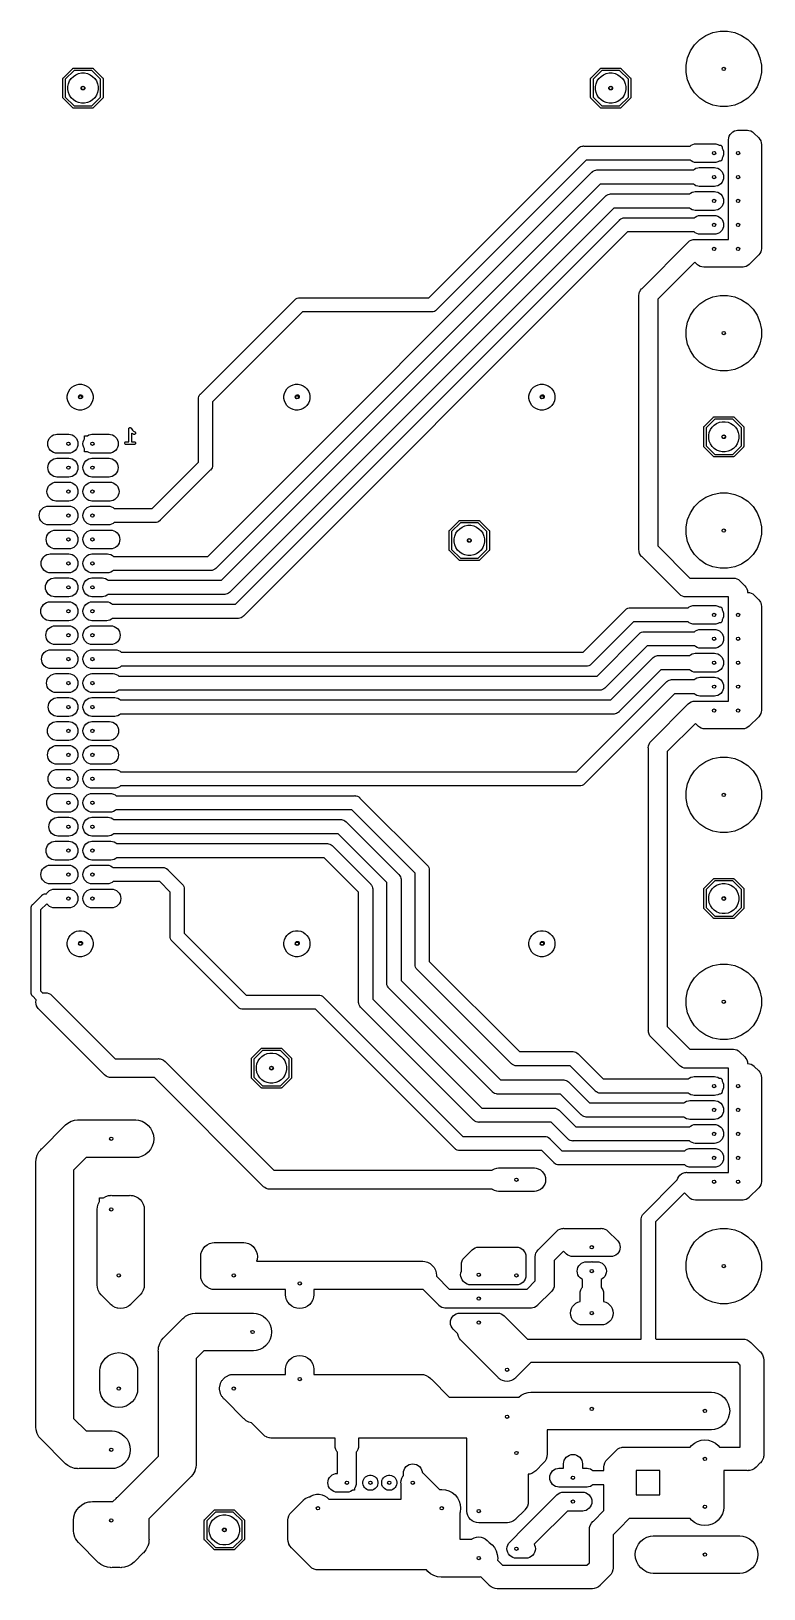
# Model space of a CAD drawing. Extents: x 49 to 127, y -191 to -26.
import ezdxf

# ---------------------------------------------------------------- set-up
doc = ezdxf.new("R2010")
doc.units = 0
doc.layers.add('BLACK', color=7, linetype='CONTINUOUS')

msp = doc.modelspace()

# ---------------------------------------------------------------- linework, layer by layer
at = {"layer": 'BLACK', "linetype": 'CONTINUOUS'}
for p, q in [((120.45, -26.853), (121.105, -26.4152)), ((121.105, -26.4152), (121.833, -26.1137)), ((121.833, -26.1137), (122.606, -25.96)), ((122.606, -25.96), (123.394, -25.96)), ((123.394, -25.96), (124.167, -26.1137)), ((124.167, -26.1137), (124.895, -26.4152)), ((124.895, -26.4152), (125.55, -26.853)), ((119.154, -28.7932), (119.455, -28.0653)), ((119.455, -28.0653), (119.893, -27.4101)), ((119.893, -27.4101), (120.45, -26.853)), ((125.55, -26.853), (126.107, -27.4101)), ((126.107, -27.4101), (126.545, -28.0653)), ((126.545, -28.0653), (126.846, -28.7932)), ((119, -29.566), (119.154, -28.7932)), ((119, -30.354), (119, -29.566)), ((126.846, -28.7932), (127, -29.566)), ((127, -29.566), (127, -30.354)), ((52.8744, -31), (52.8768, -30.9755)), ((52.875, -31.0061), (52.8744, -31)), ((52.875, -31.9939), (52.875, -31.0061)), ((52.8768, -30.9755), (52.884, -30.9519)), ((52.884, -30.9519), (52.8956, -30.9302)), ((52.8956, -30.9302), (52.9073, -30.9159)), ((52.9073, -30.9159), (52.9112, -30.9112)), ((52.9073, -30.9159), (52.9073, -30.9159)), ((52.9112, -30.9112), (52.9159, -30.9073)), ((52.9159, -30.9073), (53.9073, -29.9159)), ((54.0518, -30.125), (53.125, -31.0518)), ((53.125, -31.0518), (53.125, -32.9482)), ((53.4615, -31.5333), (53.5821, -31.2421)), ((53.5821, -31.2421), (53.7572, -30.9801)), ((53.7572, -30.9801), (53.9801, -30.7572)), ((53.9073, -29.9159), (53.9112, -29.9112)), ((53.9112, -29.9112), (53.9159, -29.9073)), ((53.9159, -29.9073), (53.9302, -29.8956)), ((53.9159, -29.9073), (53.9159, -29.9073)), ((53.9302, -29.8956), (53.9519, -29.884)), ((53.9519, -29.884), (53.9755, -29.8768)), ((53.9755, -29.8768), (53.9939, -29.875)), ((53.9801, -30.7572), (54.2421, -30.5821)), ((53.9939, -29.875), (54, -29.8744)), ((53.9939, -29.875), (53.9939, -29.875)), ((54, -29.8744), (54.0061, -29.875)), ((54.0061, -29.875), (55.9939, -29.875)), ((55.9482, -30.125), (54.0518, -30.125)), ((54.2421, -30.5821), (54.5333, -30.4615)), ((54.5333, -30.4615), (54.8424, -30.4)), ((54.8424, -30.4), (55.1576, -30.4)), ((55.1576, -30.4), (55.4667, -30.4615)), ((55.4667, -30.4615), (55.7579, -30.5821)), ((55.7579, -30.5821), (56.0199, -30.7572)), ((56.875, -31.0518), (55.9482, -30.125)), ((55.9939, -29.875), (56, -29.8744)), ((56, -29.8744), (56.0061, -29.875)), ((56.0061, -29.875), (56.0061, -29.875)), ((56.0061, -29.875), (56.0245, -29.8768)), ((56.0199, -30.7572), (56.2428, -30.9801)), ((56.0245, -29.8768), (56.0481, -29.884)), ((56.0481, -29.884), (56.0698, -29.8956)), ((56.0698, -29.8956), (56.0888, -29.9112)), ((56.0888, -29.9112), (56.0927, -29.916)), ((56.0927, -29.916), (57.0841, -30.9073)), ((56.2428, -30.9801), (56.4179, -31.2421)), ((56.4179, -31.2421), (56.5385, -31.5333)), ((56.875, -32.0061), (56.875, -31.0518)), ((57.0841, -30.9073), (57.0888, -30.9112)), ((57.0888, -30.9112), (57.0927, -30.9159)), ((57.0927, -30.9159), (57.0927, -30.9159)), ((57.0927, -30.9159), (57.1044, -30.9302)), ((57.1044, -30.9302), (57.116, -30.9519)), ((57.116, -30.9519), (57.1232, -30.9755)), ((57.1232, -30.9755), (57.125, -30.9939)), ((57.125, -30.9939), (57.125, -30.9939)), ((57.125, -30.9939), (57.1256, -31)), ((57.1256, -31), (57.125, -31.0061)), ((57.125, -31.0061), (57.125, -32.9939)), ((108.874, -31), (108.877, -30.9755)), ((108.875, -31.0061), (108.874, -31)), ((108.875, -32.9939), (108.875, -31.0061)), ((108.877, -30.9755), (108.884, -30.9519)), ((108.884, -30.9519), (108.896, -30.9302)), ((108.896, -30.9302), (108.907, -30.9159)), ((108.907, -30.9159), (108.911, -30.9112)), ((108.907, -30.9159), (108.907, -30.9159)), ((108.911, -30.9112), (108.916, -30.9073)), ((108.916, -30.9073), (109.907, -29.9159)), ((110.052, -30.125), (109.125, -31.0518)), ((109.125, -31.0518), (109.125, -32.9482)), ((109.461, -31.5333), (109.582, -31.2421)), ((109.582, -31.2421), (109.757, -30.9801)), ((109.757, -30.9801), (109.98, -30.7572)), ((109.907, -29.9159), (109.911, -29.9112)), ((109.911, -29.9112), (109.916, -29.9073)), ((109.916, -29.9073), (109.93, -29.8956)), ((109.916, -29.9073), (109.916, -29.9073)), ((109.93, -29.8956), (109.952, -29.884)), ((109.952, -29.884), (109.975, -29.8768)), ((109.975, -29.8768), (109.994, -29.875)), ((109.98, -30.7572), (110.242, -30.5821)), ((109.994, -29.875), (110, -29.8744)), ((109.994, -29.875), (109.994, -29.875)), ((110, -29.8744), (110.006, -29.875)), ((110.006, -29.875), (111.994, -29.875)), ((111.948, -30.125), (110.052, -30.125)), ((110.242, -30.5821), (110.533, -30.4615)), ((110.533, -30.4615), (110.842, -30.4)), ((110.842, -30.4), (111.158, -30.4)), ((111.158, -30.4), (111.467, -30.4615)), ((111.467, -30.4615), (111.758, -30.5821)), ((111.758, -30.5821), (112.02, -30.7572)), ((112.875, -31.0518), (111.948, -30.125)), ((111.994, -29.875), (112, -29.8744)), ((112, -29.8744), (112.006, -29.875)), ((112.006, -29.875), (112.006, -29.875)), ((112.006, -29.875), (112.025, -29.8768)), ((112.02, -30.7572), (112.243, -30.9801)), ((112.025, -29.8768), (112.048, -29.884)), ((112.048, -29.884), (112.07, -29.8956)), ((112.07, -29.8956), (112.089, -29.9112)), ((112.089, -29.9112), (112.093, -29.916)), ((112.093, -29.916), (113.084, -30.9073)), ((112.243, -30.9801), (112.418, -31.2421)), ((112.418, -31.2421), (112.539, -31.5333)), ((112.875, -32.9482), (112.875, -31.0518)), ((113.084, -30.9073), (113.089, -30.9112)), ((113.089, -30.9112), (113.093, -30.9159)), ((113.093, -30.9159), (113.093, -30.9159)), ((113.093, -30.9159), (113.104, -30.9302)), ((113.104, -30.9302), (113.116, -30.9519)), ((113.116, -30.9519), (113.123, -30.9755)), ((113.123, -30.9755), (113.125, -30.9939)), ((113.125, -30.9939), (113.125, -30.9939)), ((113.125, -30.9939), (113.126, -31)), ((113.126, -31), (113.125, -31.0061)), ((113.125, -31.0061), (113.125, -32.9939)), ((119.154, -31.1268), (119, -30.354)), ((119.455, -31.8547), (119.154, -31.1268)), ((126.846, -31.1268), (126.545, -31.8547)), ((127, -30.354), (126.846, -31.1268)), ((52.8744, -33), (52.875, -32.9939)), ((52.8768, -33.0245), (52.8744, -33)), ((52.875, -32.9939), (52.875, -31.9939)), ((52.875, -31.9939), (52.875, -31.9939)), ((52.884, -33.0481), (52.8768, -33.0245)), ((52.8956, -33.0698), (52.884, -33.0481)), ((53.125, -32.9482), (54.0518, -33.875)), ((53.4, -31.8424), (53.4615, -31.5333)), ((53.4, -32.1576), (53.4, -31.8424)), ((53.4615, -32.4667), (53.4, -32.1576)), ((53.5821, -32.7579), (53.4615, -32.4667)), ((53.7572, -33.0199), (53.5821, -32.7579)), ((53.9801, -33.2428), (53.7572, -33.0199)), ((55.9482, -33.875), (56.875, -32.9482)), ((56.2428, -33.0199), (56.0199, -33.2428)), ((56.4179, -32.7579), (56.2428, -33.0199)), ((56.5385, -32.4667), (56.4179, -32.7579)), ((56.5385, -31.5333), (56.6, -31.8424)), ((56.6, -32.1576), (56.5385, -32.4667)), ((56.6, -31.8424), (56.6, -32.1576)), ((56.875, -32.9482), (56.875, -32.0061)), ((56.875, -32.0061), (56.875, -32.0061)), ((57.116, -33.0481), (57.1059, -33.067)), ((57.1232, -33.0245), (57.116, -33.0481)), ((57.125, -33.0061), (57.1232, -33.0245)), ((57.125, -32.9939), (57.1256, -33)), ((57.1256, -33), (57.125, -33.0061)), ((57.125, -33.0061), (57.125, -33.0061)), ((108.874, -33), (108.875, -32.9939)), ((108.875, -33.0061), (108.874, -33)), ((108.877, -33.0245), (108.875, -33.0061)), ((108.875, -33.0061), (108.875, -33.0061)), ((108.884, -33.0481), (108.877, -33.0245)), ((108.896, -33.0698), (108.884, -33.0481)), ((109.125, -32.9482), (110.052, -33.875)), ((109.4, -31.8424), (109.461, -31.5333)), ((109.4, -32.1576), (109.4, -31.8424)), ((109.461, -32.4667), (109.4, -32.1576)), ((109.582, -32.7579), (109.461, -32.4667)), ((109.757, -33.0199), (109.582, -32.7579)), ((109.98, -33.2428), (109.757, -33.0199)), ((111.948, -33.875), (112.875, -32.9482)), ((112.243, -33.0199), (112.02, -33.2428)), ((112.418, -32.7579), (112.243, -33.0199)), ((112.539, -32.4667), (112.418, -32.7579)), ((112.539, -31.5333), (112.6, -31.8424)), ((112.6, -32.1576), (112.539, -32.4667)), ((112.6, -31.8424), (112.6, -32.1576)), ((113.116, -33.0481), (113.106, -33.067)), ((113.123, -33.0245), (113.116, -33.0481)), ((113.125, -33.0061), (113.123, -33.0245)), ((113.125, -32.9939), (113.126, -33)), ((113.126, -33), (113.125, -33.0061)), ((113.125, -33.0061), (113.125, -33.0061)), ((119.893, -32.5099), (119.455, -31.8547)), ((120.45, -33.067), (119.893, -32.5099)), ((126.107, -32.5099), (125.55, -33.067)), ((126.545, -31.8547), (126.107, -32.5099)), ((52.9073, -33.084), (52.8956, -33.0698)), ((52.9112, -33.0888), (52.9073, -33.084)), ((52.9159, -33.0927), (52.9112, -33.0888)), ((53.9073, -34.0841), (52.9159, -33.0927)), ((53.9112, -34.0888), (53.9073, -34.0841)), ((53.9159, -34.0927), (53.9112, -34.0888)), ((53.9302, -34.1044), (53.9159, -34.0927)), ((53.9159, -34.0927), (53.9159, -34.0927)), ((53.9519, -34.116), (53.9302, -34.1044)), ((53.9755, -34.1232), (53.9519, -34.116)), ((53.9939, -34.125), (53.9755, -34.1232)), ((54.2421, -33.4179), (53.9801, -33.2428)), ((54, -34.1256), (53.9939, -34.125)), ((53.9939, -34.125), (53.9939, -34.125)), ((54.0061, -34.125), (54, -34.1256)), ((55.9939, -34.125), (54.0061, -34.125)), ((54.0518, -33.875), (55.9482, -33.875)), ((54.5333, -33.5385), (54.2421, -33.4179)), ((54.8424, -33.6), (54.5333, -33.5385)), ((55.1576, -33.6), (54.8424, -33.6)), ((55.4667, -33.5385), (55.1576, -33.6)), ((55.7579, -33.4179), (55.4667, -33.5385)), ((56.0199, -33.2428), (55.7579, -33.4179)), ((56, -34.1256), (55.9939, -34.125)), ((56.0061, -34.125), (56, -34.1256)), ((56.0245, -34.1232), (56.0061, -34.125)), ((56.0061, -34.125), (56.0061, -34.125)), ((56.0481, -34.116), (56.0245, -34.1232)), ((56.0698, -34.1044), (56.0481, -34.116)), ((56.0888, -34.0888), (56.0698, -34.1044)), ((56.0927, -34.084), (56.0888, -34.0888)), ((57.0841, -33.0927), (56.0927, -34.084)), ((57.0888, -33.0888), (57.0841, -33.0927)), ((57.0927, -33.0841), (57.0888, -33.0888)), ((57.1044, -33.0698), (57.0927, -33.0841)), ((57.0927, -33.0841), (57.0927, -33.0841)), ((57.1059, -33.067), (57.1044, -33.0698)), ((108.911, -33.0888), (108.896, -33.0698)), ((108.916, -33.0927), (108.911, -33.0888)), ((109.907, -34.0841), (108.916, -33.0927)), ((109.911, -34.0888), (109.907, -34.0841)), ((109.916, -34.0927), (109.911, -34.0888)), ((109.93, -34.1044), (109.916, -34.0927)), ((109.916, -34.0927), (109.916, -34.0927)), ((109.952, -34.116), (109.93, -34.1044)), ((109.975, -34.1232), (109.952, -34.116)), ((109.994, -34.125), (109.975, -34.1232)), ((110.242, -33.4179), (109.98, -33.2428)), ((110, -34.1256), (109.994, -34.125)), ((109.994, -34.125), (109.994, -34.125)), ((110.006, -34.125), (110, -34.1256)), ((111.994, -34.125), (110.006, -34.125)), ((110.052, -33.875), (111.948, -33.875)), ((110.533, -33.5385), (110.242, -33.4179)), ((110.842, -33.6), (110.533, -33.5385)), ((111.158, -33.6), (110.842, -33.6)), ((111.467, -33.5385), (111.158, -33.6)), ((111.758, -33.4179), (111.467, -33.5385)), ((112.02, -33.2428), (111.758, -33.4179)), ((112, -34.1256), (111.994, -34.125)), ((112.006, -34.125), (112, -34.1256)), ((112.025, -34.1232), (112.006, -34.125)), ((112.006, -34.125), (112.006, -34.125)), ((112.048, -34.116), (112.025, -34.1232)), ((112.07, -34.1044), (112.048, -34.116)), ((112.089, -34.0888), (112.07, -34.1044)), ((112.093, -34.084), (112.089, -34.0888)), ((113.084, -33.0927), (112.093, -34.084)), ((113.089, -33.0888), (113.084, -33.0927)), ((113.093, -33.0841), (113.089, -33.0888)), ((113.104, -33.0698), (113.093, -33.0841)), ((113.093, -33.0841), (113.093, -33.0841)), ((113.106, -33.067), (113.104, -33.0698)), ((121.105, -33.5048), (120.45, -33.067)), ((121.833, -33.8063), (121.105, -33.5048)), ((122.606, -33.96), (121.833, -33.8063)), ((123.394, -33.96), (122.606, -33.96)), ((124.167, -33.8063), (123.394, -33.96)), ((124.895, -33.5048), (124.167, -33.8063)), ((125.55, -33.067), (124.895, -33.5048)), ((119.542, -38.0645), (119.715, -37.9717)), ((119.715, -37.9717), (119.904, -37.9145)), ((119.904, -37.9145), (120.051, -37.9)), ((120.051, -37.9), (122.029, -37.9)), ((122.029, -37.9), (122.176, -37.9145)), ((122.176, -37.9145), (122.365, -37.9717)), ((122.365, -37.9717), (122.511, -38.05)), ((123.515, -37.48), (123.534, -37.284)), ((123.52, -37.5291), (123.515, -37.48)), ((123.52, -38.9491), (123.52, -37.5291)), ((123.534, -37.284), (123.592, -37.0955)), ((123.592, -37.0955), (123.685, -36.9217)), ((123.685, -36.9217), (123.809, -36.7695)), ((123.809, -36.7695), (123.962, -36.6445)), ((123.962, -36.6445), (124.135, -36.5517)), ((124.135, -36.5517), (124.324, -36.4945)), ((124.324, -36.4945), (124.471, -36.48)), ((124.471, -36.48), (124.52, -36.4752)), ((124.52, -36.4752), (124.569, -36.48)), ((124.569, -36.48), (125.431, -36.48)), ((125.431, -36.48), (125.48, -36.4752)), ((125.48, -36.4752), (125.529, -36.48)), ((125.529, -36.48), (125.676, -36.4945)), ((125.676, -36.4945), (125.865, -36.5517)), ((125.865, -36.5517), (126.038, -36.6445)), ((126.038, -36.6445), (126.191, -36.7695)), ((126.191, -36.7695), (126.222, -36.8076)), ((126.222, -36.8076), (126.672, -37.2582)), ((126.672, -37.2582), (126.711, -37.2895)), ((126.711, -37.2895), (126.835, -37.4417)), ((126.835, -37.4417), (126.856, -37.48)), ((126.856, -37.48), (126.928, -37.6155)), ((126.928, -37.6155), (126.986, -37.804)), ((126.986, -37.804), (127.005, -38)), ((127.005, -38), (127, -38.0491)), ((91.6893, -54.25), (107.544, -38.3957)), ((108.411, -39.65), (92.5564, -55.5043)), ((107.544, -38.3957), (107.567, -38.3671)), ((107.567, -38.3671), (107.596, -38.3436)), ((107.596, -38.3436), (107.681, -38.2734)), ((107.596, -38.3436), (107.596, -38.3436)), ((107.681, -38.2734), (107.812, -38.2037)), ((107.681, -38.2734), (107.681, -38.2734)), ((107.681, -38.2734), (107.681, -38.2734)), ((107.812, -38.2037), (107.953, -38.1609)), ((107.953, -38.1609), (108.063, -38.15)), ((108.063, -38.15), (108.1, -38.1464)), ((108.063, -38.15), (108.063, -38.15)), ((108.1, -38.1464), (108.137, -38.15)), ((108.137, -38.15), (119.438, -38.15)), ((119.438, -39.65), (108.411, -39.65)), ((119.438, -38.15), (119.542, -38.0645)), ((119.542, -39.7355), (119.438, -39.65)), ((122.511, -38.05), (122.58, -38.05)), ((122.58, -38.05), (122.629, -38.0548)), ((122.629, -38.0548), (122.676, -38.069)), ((122.676, -38.069), (122.719, -38.0921)), ((122.719, -38.0921), (122.757, -38.1232)), ((122.757, -38.1232), (122.788, -38.1611)), ((122.788, -39.6389), (122.757, -39.6768)), ((122.788, -38.1611), (122.811, -38.2043)), ((122.811, -39.5957), (122.788, -39.6389)), ((122.811, -38.2043), (122.825, -38.2512)), ((122.825, -39.5488), (122.811, -39.5957)), ((122.825, -38.2512), (122.83, -38.3)), ((122.83, -39.5), (122.825, -39.5488)), ((122.83, -38.3), (122.83, -38.3689)), ((122.83, -38.3689), (122.908, -38.5155)), ((122.908, -39.2845), (122.83, -39.4311)), ((122.83, -39.4311), (122.83, -39.5)), ((122.908, -38.5155), (122.966, -38.704)), ((122.966, -39.096), (122.908, -39.2845)), ((122.966, -38.704), (122.985, -38.9)), ((122.985, -38.9), (122.966, -39.096)), ((123.52, -48.06), (123.52, -38.9491)), ((123.52, -38.9491), (123.52, -38.9491)), ((127, -38.0491), (127, -48.9509)), ((68.2493, -81.69), (109.004, -40.9357)), ((109.004, -40.9357), (109.027, -40.9071)), ((109.027, -40.9071), (109.058, -40.8817)), ((109.058, -40.8817), (109.078, -40.8655)), ((109.078, -40.8655), (109.141, -40.8134)), ((109.141, -40.8134), (109.272, -40.7437)), ((109.272, -40.7437), (109.413, -40.7009)), ((109.413, -40.7009), (109.523, -40.69)), ((109.523, -40.69), (109.56, -40.6864)), ((109.523, -40.69), (109.523, -40.69)), ((109.56, -40.6864), (109.597, -40.69)), ((109.597, -40.69), (119.778, -40.69)), ((119.715, -39.8283), (119.542, -39.7355)), ((119.904, -39.8855), (119.715, -39.8283)), ((119.778, -40.69), (119.882, -40.6045)), ((119.882, -40.6045), (120.055, -40.5117)), ((120.051, -39.9), (119.904, -39.8855)), ((122.029, -39.9), (120.051, -39.9)), ((120.055, -40.5117), (120.244, -40.4545)), ((120.244, -40.4545), (120.391, -40.44)), ((120.391, -40.44), (122.029, -40.44)), ((122.176, -39.8855), (122.029, -39.9)), ((122.029, -40.44), (122.176, -40.4545)), ((122.365, -39.8283), (122.176, -39.8855)), ((122.176, -40.4545), (122.365, -40.5117)), ((122.511, -39.75), (122.365, -39.8283)), ((122.365, -40.5117), (122.538, -40.6045)), ((122.58, -39.75), (122.511, -39.75)), ((122.538, -40.6045), (122.691, -40.7295)), ((122.629, -39.7452), (122.58, -39.75)), ((122.676, -39.731), (122.629, -39.7452)), ((122.719, -39.7079), (122.676, -39.731)), ((122.691, -40.7295), (122.815, -40.8817)), ((122.757, -39.6768), (122.719, -39.7079)), ((122.815, -40.8817), (122.908, -41.0555)), ((122.908, -41.0555), (122.966, -41.244)), ((122.966, -41.244), (122.985, -41.44)), ((109.871, -42.19), (69.1164, -82.9443)), ((119.778, -42.19), (109.871, -42.19)), ((119.882, -42.2755), (119.778, -42.19)), ((120.055, -42.3683), (119.882, -42.2755)), ((120.244, -42.4255), (120.055, -42.3683)), ((120.391, -42.44), (120.244, -42.4255)), ((122.029, -42.44), (120.391, -42.44)), ((122.176, -42.4255), (122.029, -42.44)), ((122.365, -42.3683), (122.176, -42.4255)), ((122.538, -42.2755), (122.365, -42.3683)), ((122.691, -42.1505), (122.538, -42.2755)), ((122.815, -41.9983), (122.691, -42.1505)), ((122.908, -41.8245), (122.815, -41.9983)), ((122.966, -41.636), (122.908, -41.8245)), ((122.985, -41.44), (122.966, -41.636)), ((69.7093, -84.23), (110.464, -43.4757)), ((110.464, -43.4757), (110.487, -43.4471)), ((110.487, -43.4471), (110.518, -43.4217)), ((110.518, -43.4217), (110.538, -43.4055)), ((110.538, -43.4055), (110.601, -43.3534)), ((110.601, -43.3534), (110.732, -43.2837)), ((110.732, -43.2837), (110.873, -43.2409)), ((110.873, -43.2409), (110.983, -43.23)), ((110.983, -43.23), (111.02, -43.2264)), ((110.983, -43.23), (110.983, -43.23)), ((111.02, -43.2264), (111.057, -43.23)), ((111.057, -43.23), (119.358, -43.23)), ((119.358, -43.23), (119.462, -43.1445)), ((119.462, -43.1445), (119.635, -43.0517)), ((119.635, -43.0517), (119.824, -42.9945)), ((119.824, -42.9945), (119.971, -42.98)), ((119.971, -42.98), (122.029, -42.98)), ((122.029, -42.98), (122.176, -42.9945)), ((122.176, -42.9945), (122.365, -43.0517)), ((122.365, -43.0517), (122.538, -43.1445)), ((122.538, -43.1445), (122.691, -43.2695)), ((122.691, -43.2695), (122.815, -43.4217)), ((122.815, -44.5383), (122.691, -44.6905)), ((122.815, -43.4217), (122.908, -43.5955)), ((122.908, -44.3645), (122.815, -44.5383)), ((122.908, -43.5955), (122.966, -43.784)), ((122.966, -44.176), (122.908, -44.3645)), ((122.966, -43.784), (122.985, -43.98)), ((122.985, -43.98), (122.966, -44.176)), ((111.331, -44.73), (70.5764, -85.4843)), ((71.1693, -86.77), (111.924, -46.0157)), ((119.358, -44.73), (111.331, -44.73)), ((111.924, -46.0157), (111.947, -45.9871)), ((111.947, -45.9871), (111.978, -45.9617)), ((111.978, -45.9617), (111.998, -45.9455)), ((111.998, -45.9455), (112.061, -45.8934)), ((112.061, -45.8934), (112.192, -45.8237)), ((112.192, -45.8237), (112.333, -45.7809)), ((112.333, -45.7809), (112.443, -45.77)), ((112.443, -45.77), (112.48, -45.7664)), ((112.443, -45.77), (112.443, -45.77)), ((112.48, -45.7664), (112.517, -45.77)), ((112.517, -45.77), (119.858, -45.77)), ((119.462, -44.8155), (119.358, -44.73)), ((119.635, -44.9083), (119.462, -44.8155)), ((119.824, -44.9655), (119.635, -44.9083)), ((119.971, -44.98), (119.824, -44.9655)), ((119.858, -45.77), (119.962, -45.6845)), ((119.962, -45.6845), (120.135, -45.5917)), ((122.029, -44.98), (119.971, -44.98)), ((120.135, -45.5917), (120.324, -45.5345)), ((120.324, -45.5345), (120.471, -45.52)), ((120.471, -45.52), (122.029, -45.52)), ((122.176, -44.9655), (122.029, -44.98)), ((122.029, -45.52), (122.176, -45.5345)), ((122.365, -44.9083), (122.176, -44.9655)), ((122.176, -45.5345), (122.365, -45.5917)), ((122.538, -44.8155), (122.365, -44.9083)), ((122.365, -45.5917), (122.538, -45.6845)), ((122.691, -44.6905), (122.538, -44.8155)), ((122.538, -45.6845), (122.691, -45.8095)), ((122.691, -45.8095), (122.815, -45.9617)), ((122.815, -45.9617), (122.908, -46.1355)), ((122.908, -46.1355), (122.966, -46.324)), ((112.791, -47.27), (72.0364, -88.0243)), ((119.858, -47.27), (112.791, -47.27)), ((119.962, -47.3555), (119.858, -47.27)), ((120.135, -47.4483), (119.962, -47.3555)), ((120.324, -47.5055), (120.135, -47.4483)), ((120.471, -47.52), (120.324, -47.5055)), ((122.029, -47.52), (120.471, -47.52)), ((122.176, -47.5055), (122.029, -47.52)), ((122.365, -47.4483), (122.176, -47.5055)), ((122.538, -47.3555), (122.365, -47.4483)), ((122.691, -47.2305), (122.538, -47.3555)), ((122.815, -47.0783), (122.691, -47.2305)), ((122.908, -46.9045), (122.815, -47.0783)), ((122.966, -46.716), (122.908, -46.9045)), ((122.966, -46.324), (122.985, -46.52)), ((122.985, -46.52), (122.966, -46.716)), ((114.328, -53.2582), (119.198, -48.3876)), ((119.198, -48.3876), (119.229, -48.3495)), ((119.229, -48.3495), (119.382, -48.2245)), ((119.382, -48.2245), (119.555, -48.1317)), ((119.555, -48.1317), (119.744, -48.0745)), ((119.744, -48.0745), (119.94, -48.0552)), ((119.94, -48.0552), (119.989, -48.06)), ((119.989, -48.06), (123.52, -48.06)), ((126.835, -49.5583), (126.711, -49.7105)), ((126.928, -49.3845), (126.835, -49.5583)), ((126.986, -49.196), (126.928, -49.3845)), ((127, -49.0491), (126.986, -49.196)), ((127, -48.9509), (127.005, -49)), ((127.005, -49), (127, -49.0491)), ((119.94, -50.4742), (116, -54.4142)), ((120.138, -50.6724), (119.94, -50.4742)), ((120.169, -50.7105), (120.138, -50.6724)), ((120.208, -50.7418), (120.169, -50.7105)), ((120.322, -50.8355), (120.208, -50.7418)), ((120.208, -50.7418), (120.208, -50.7418)), ((120.495, -50.9283), (120.322, -50.8355)), ((120.684, -50.9855), (120.495, -50.9283)), ((120.88, -51.0048), (120.684, -50.9855)), ((120.929, -51), (120.88, -51.0048)), ((124.951, -51), (120.929, -51)), ((125, -51.0048), (124.951, -51)), ((125.049, -51), (125, -51.0048)), ((125.196, -50.9855), (125.049, -51)), ((125.385, -50.9283), (125.196, -50.9855)), ((125.558, -50.8355), (125.385, -50.9283)), ((125.711, -50.7105), (125.558, -50.8355)), ((125.742, -50.6724), (125.711, -50.7105)), ((126.672, -49.7418), (125.742, -50.6724)), ((126.711, -49.7105), (126.672, -49.7418)), ((67.4957, -64.4436), (77.4436, -54.4957)), ((77.4436, -54.4957), (77.4671, -54.4671)), ((77.4671, -54.4671), (77.5813, -54.3734)), ((77.5813, -54.3734), (77.7116, -54.3037)), ((77.7116, -54.3037), (77.853, -54.2609)), ((77.853, -54.2609), (77.9632, -54.25)), ((77.9632, -54.25), (78, -54.2464)), ((77.9632, -54.25), (77.9632, -54.25)), ((78, -54.2464), (78.0368, -54.25)), ((78.0368, -54.25), (91.6893, -54.25)), ((113.995, -54), (114.014, -53.804)), ((114, -54.0491), (113.995, -54)), ((114, -80.9509), (114, -54.0491)), ((114.014, -53.804), (114.072, -53.6155)), ((114.072, -53.6155), (114.115, -53.5346)), ((114.115, -53.5346), (114.165, -53.4417)), ((114.165, -53.4417), (114.289, -53.2895)), ((114.289, -53.2895), (114.328, -53.2582)), ((116, -54.4142), (116, -80.5858)), ((120.45, -54.893), (121.105, -54.4552)), ((121.105, -54.4552), (121.833, -54.1537)), ((121.833, -54.1537), (122.606, -54)), ((122.606, -54), (123.394, -54)), ((123.394, -54), (124.167, -54.1537)), ((124.167, -54.1537), (124.895, -54.4552)), ((124.895, -54.4552), (125.55, -54.893)), ((78.3107, -55.75), (68.75, -65.3107)), ((91.9632, -55.75), (78.3107, -55.75)), ((92, -55.7536), (91.9632, -55.75)), ((92.0368, -55.75), (92, -55.7536)), ((92.147, -55.7391), (92.0368, -55.75)), ((92.0368, -55.75), (92.0368, -55.75)), ((92.2884, -55.6963), (92.147, -55.7391)), ((92.4187, -55.6266), (92.2884, -55.6963)), ((92.5329, -55.5329), (92.4187, -55.6266)), ((92.5564, -55.5043), (92.5329, -55.5329)), ((119.154, -56.8332), (119.455, -56.1053)), ((119.455, -56.1053), (119.893, -55.4501)), ((119.893, -55.4501), (120.45, -54.893)), ((125.55, -54.893), (126.107, -55.4501)), ((126.107, -55.4501), (126.545, -56.1053)), ((126.545, -56.1053), (126.846, -56.8332)), ((119, -57.606), (119.154, -56.8332)), ((119, -58.394), (119, -57.606)), ((126.846, -56.8332), (127, -57.606)), ((127, -57.606), (127, -58.394)), ((119.154, -59.1668), (119, -58.394)), ((119.455, -59.8947), (119.154, -59.1668)), ((126.846, -59.1668), (126.545, -59.8947)), ((127, -58.394), (126.846, -59.1668)), ((119.893, -60.5499), (119.455, -59.8947)), ((120.45, -61.107), (119.893, -60.5499)), ((121.105, -61.5448), (120.45, -61.107)), ((125.55, -61.107), (124.895, -61.5448)), ((126.107, -60.5499), (125.55, -61.107)), ((126.545, -59.8947), (126.107, -60.5499)), ((121.833, -61.8463), (121.105, -61.5448)), ((122.606, -62), (121.833, -61.8463)), ((123.394, -62), (122.606, -62)), ((124.167, -61.8463), (123.394, -62)), ((124.895, -61.5448), (124.167, -61.8463)), ((53.325, -64.6646), (53.3778, -64.3989)), ((53.3778, -64.3989), (53.4815, -64.1487)), ((53.4815, -64.1487), (53.632, -63.9235)), ((53.632, -63.9235), (53.8235, -63.732)), ((53.8235, -63.732), (54.0487, -63.5815)), ((54.0487, -63.5815), (54.2989, -63.4778)), ((54.2989, -63.4778), (54.5646, -63.425)), ((54.5646, -63.425), (54.8354, -63.425)), ((54.8354, -63.425), (55.1011, -63.4778)), ((55.1011, -63.4778), (55.3513, -63.5815)), ((55.3513, -63.5815), (55.5765, -63.732)), ((55.5765, -63.732), (55.768, -63.9235)), ((55.768, -63.9235), (55.9185, -64.1487)), ((55.9185, -64.1487), (56.0222, -64.3989)), ((56.0222, -64.3989), (56.075, -64.6646)), ((67.4671, -64.4671), (67.4957, -64.4436)), ((76.325, -64.6646), (76.3778, -64.3989)), ((76.3778, -64.3989), (76.4815, -64.1487)), ((76.4815, -64.1487), (76.632, -63.9235)), ((76.632, -63.9235), (76.8235, -63.732)), ((76.8235, -63.732), (77.0487, -63.5815)), ((77.0487, -63.5815), (77.2989, -63.4778)), ((77.2989, -63.4778), (77.5646, -63.425)), ((77.5646, -63.425), (77.8354, -63.425)), ((77.8354, -63.425), (78.1011, -63.4778)), ((78.1011, -63.4778), (78.3513, -63.5815)), ((78.3513, -63.5815), (78.5765, -63.732)), ((78.5765, -63.732), (78.768, -63.9235)), ((78.768, -63.9235), (78.9185, -64.1487)), ((78.9185, -64.1487), (79.0222, -64.3989)), ((79.0222, -64.3989), (79.075, -64.6646)), ((102.325, -64.6646), (102.378, -64.3989)), ((102.378, -64.3989), (102.481, -64.1487)), ((102.481, -64.1487), (102.632, -63.9235)), ((102.632, -63.9235), (102.823, -63.732)), ((102.823, -63.732), (103.049, -63.5815)), ((103.049, -63.5815), (103.299, -63.4778)), ((103.299, -63.4778), (103.565, -63.425)), ((103.565, -63.425), (103.835, -63.425)), ((103.835, -63.425), (104.101, -63.4778)), ((104.101, -63.4778), (104.351, -63.5815)), ((104.351, -63.5815), (104.577, -63.732)), ((104.577, -63.732), (104.768, -63.9235)), ((104.768, -63.9235), (104.919, -64.1487)), ((104.919, -64.1487), (105.022, -64.3989)), ((105.022, -64.3989), (105.075, -64.6646)), ((53.325, -64.9354), (53.325, -64.6646)), ((53.3778, -65.2011), (53.325, -64.9354)), ((53.4815, -65.4513), (53.3778, -65.2011)), ((53.632, -65.6765), (53.4815, -65.4513)), ((53.8235, -65.868), (53.632, -65.6765)), ((54.0487, -66.0185), (53.8235, -65.868)), ((54.2989, -66.1222), (54.0487, -66.0185)), ((55.3513, -66.0185), (55.1011, -66.1222)), ((55.5765, -65.868), (55.3513, -66.0185)), ((55.768, -65.6765), (55.5765, -65.868)), ((55.9185, -65.4513), (55.768, -65.6765)), ((56.0222, -65.2011), (55.9185, -65.4513)), ((56.075, -64.9354), (56.0222, -65.2011)), ((56.075, -64.6646), (56.075, -64.9354)), ((67.2464, -65), (67.2609, -64.853)), ((67.25, -65.0368), (67.2464, -65)), ((67.25, -71.6893), (67.25, -65.0368)), ((67.2609, -64.853), (67.3037, -64.7116)), ((67.3037, -64.7116), (67.3456, -64.6333)), ((67.3456, -64.6333), (67.3734, -64.5813)), ((67.3734, -64.5813), (67.4161, -64.5292)), ((67.4161, -64.5292), (67.4436, -64.4957)), ((67.4436, -64.4957), (67.4671, -64.4671)), ((67.4436, -64.4957), (67.4436, -64.4957)), ((68.75, -65.3107), (68.75, -71.9632)), ((76.325, -64.9354), (76.325, -64.6646)), ((76.3778, -65.2011), (76.325, -64.9354)), ((76.4815, -65.4513), (76.3778, -65.2011)), ((76.632, -65.6765), (76.4815, -65.4513)), ((76.8235, -65.868), (76.632, -65.6765)), ((77.0487, -66.0185), (76.8235, -65.868)), ((77.2989, -66.1222), (77.0487, -66.0185)), ((78.3513, -66.0185), (78.1011, -66.1222)), ((78.5765, -65.868), (78.3513, -66.0185)), ((78.768, -65.6765), (78.5765, -65.868)), ((78.9185, -65.4513), (78.768, -65.6765)), ((79.0222, -65.2011), (78.9185, -65.4513)), ((79.075, -64.9354), (79.0222, -65.2011)), ((79.075, -64.6646), (79.075, -64.9354)), ((102.325, -64.9354), (102.325, -64.6646)), ((102.378, -65.2011), (102.325, -64.9354)), ((102.481, -65.4513), (102.378, -65.2011)), ((102.632, -65.6765), (102.481, -65.4513)), ((102.823, -65.868), (102.632, -65.6765)), ((103.049, -66.0185), (102.823, -65.868)), ((103.299, -66.1222), (103.049, -66.0185)), ((104.351, -66.0185), (104.101, -66.1222)), ((104.577, -65.868), (104.351, -66.0185)), ((104.768, -65.6765), (104.577, -65.868)), ((104.919, -65.4513), (104.768, -65.6765)), ((105.022, -65.2011), (104.919, -65.4513)), ((105.075, -64.9354), (105.022, -65.2011)), ((105.075, -64.6646), (105.075, -64.9354)), ((54.5646, -66.175), (54.2989, -66.1222)), ((54.8354, -66.175), (54.5646, -66.175)), ((55.1011, -66.1222), (54.8354, -66.175)), ((77.5646, -66.175), (77.2989, -66.1222)), ((77.8354, -66.175), (77.5646, -66.175)), ((78.1011, -66.1222), (77.8354, -66.175)), ((103.565, -66.175), (103.299, -66.1222)), ((103.835, -66.175), (103.565, -66.175)), ((104.101, -66.1222), (103.835, -66.175)), ((120.916, -67.9073), (121.907, -66.9159)), ((122.052, -67.125), (121.125, -68.0518)), ((121.757, -67.9801), (121.98, -67.7572)), ((121.907, -66.9159), (121.911, -66.9112)), ((121.911, -66.9112), (121.916, -66.9073)), ((121.916, -66.9073), (121.93, -66.8956)), ((121.916, -66.9073), (121.916, -66.9073)), ((121.93, -66.8956), (121.952, -66.884)), ((121.952, -66.884), (121.975, -66.8768)), ((121.975, -66.8768), (121.994, -66.875)), ((121.98, -67.7572), (122.242, -67.5821)), ((121.994, -66.875), (122, -66.8744)), ((121.994, -66.875), (121.994, -66.875)), ((122, -66.8744), (122.006, -66.875)), ((122.006, -66.875), (123.994, -66.875)), ((123.948, -67.125), (122.052, -67.125)), ((122.242, -67.5821), (122.533, -67.4615)), ((122.533, -67.4615), (122.842, -67.4)), ((122.842, -67.4), (123.158, -67.4)), ((123.158, -67.4), (123.467, -67.4615)), ((123.467, -67.4615), (123.758, -67.5821)), ((123.758, -67.5821), (124.02, -67.7572)), ((124.875, -68.0518), (123.948, -67.125)), ((123.994, -66.875), (124, -66.8744)), ((124, -66.8744), (124.006, -66.875)), ((124.006, -66.875), (124.006, -66.875)), ((124.006, -66.875), (124.025, -66.8768)), ((124.02, -67.7572), (124.243, -67.9801)), ((124.025, -66.8768), (124.048, -66.884)), ((124.048, -66.884), (124.07, -66.8956)), ((124.07, -66.8956), (124.089, -66.9112)), ((124.089, -66.9112), (124.093, -66.916)), ((124.093, -66.916), (125.084, -67.9073)), ((51.2745, -69.544), (51.3317, -69.3555)), ((51.3317, -69.3555), (51.4245, -69.1817)), ((51.4245, -69.1817), (51.5495, -69.0295)), ((51.5495, -69.0295), (51.7017, -68.9045)), ((51.7017, -68.9045), (51.8755, -68.8117)), ((51.8755, -68.8117), (52.064, -68.7545)), ((52.064, -68.7545), (52.2109, -68.74)), ((52.2109, -68.74), (53.5091, -68.74)), ((53.5091, -68.74), (53.656, -68.7545)), ((53.656, -68.7545), (53.8445, -68.8117)), ((53.8445, -68.8117), (54.0183, -68.9045)), ((54.0183, -68.9045), (54.1705, -69.0295)), ((54.1705, -69.0295), (54.2955, -69.1817)), ((54.2955, -69.1817), (54.3883, -69.3555)), ((54.3883, -69.3555), (54.4455, -69.544)), ((55.0145, -69.544), (55.0717, -69.3555)), ((55.0717, -69.3555), (55.15, -69.2089)), ((55.15, -69.2089), (55.15, -68.89)), ((55.15, -68.89), (55.4689, -68.89)), ((55.4689, -68.89), (55.6155, -68.8117)), ((55.6155, -68.8117), (55.804, -68.7545)), ((55.804, -68.7545), (55.9509, -68.74)), ((55.9509, -68.74), (57.7891, -68.74)), ((57.7891, -68.74), (57.936, -68.7545)), ((57.936, -68.7545), (58.1245, -68.8117)), ((58.1245, -68.8117), (58.2983, -68.9045)), ((58.2983, -68.9045), (58.4505, -69.0295)), ((58.4505, -69.0295), (58.5755, -69.1817)), ((58.5755, -69.1817), (58.6683, -69.3555)), ((58.6683, -69.3555), (58.7255, -69.544)), ((59.85, -68.1765), (59.8516, -68.1621)), ((59.85, -68.1767), (59.85, -68.1765)), ((59.85, -68.1786), (59.85, -68.1767)), ((59.85, -68.1767), (59.85, -68.1767)), ((59.85, -68.1767), (59.85, -68.1767)), ((59.85, -69.5286), (59.85, -68.1786)), ((59.8516, -68.1621), (59.8532, -68.1476)), ((59.8532, -68.1476), (59.8533, -68.1475)), ((59.8533, -68.1474), (59.8576, -68.1337)), ((59.8533, -68.1475), (59.8533, -68.1474)), ((59.8576, -68.1337), (59.862, -68.1197)), ((59.862, -68.1197), (59.8621, -68.1196)), ((59.8621, -68.1195), (59.869, -68.107)), ((59.8621, -68.1196), (59.8621, -68.1195)), ((59.869, -68.107), (59.8761, -68.094)), ((59.8761, -68.094), (59.8762, -68.0939)), ((59.8762, -68.0938), (59.8855, -68.0827)), ((59.8762, -68.0939), (59.8762, -68.0938)), ((59.8855, -68.0827), (59.8949, -68.0716)), ((59.8949, -68.0716), (59.895, -68.0715)), ((59.895, -68.0714), (59.9064, -68.0623)), ((59.895, -68.0715), (59.895, -68.0714)), ((59.9064, -68.0623), (59.9177, -68.0532)), ((59.9177, -68.0532), (59.9178, -68.0531)), ((59.9178, -68.0531), (59.9179, -68.0531)), ((59.9179, -68.0531), (59.931, -68.0462)), ((59.931, -68.0462), (59.9436, -68.0396)), ((59.9436, -68.0396), (59.9437, -68.0395)), ((59.9437, -68.0395), (59.9438, -68.0395)), ((59.9438, -68.0395), (59.9581, -68.0353)), ((59.9581, -68.0353), (59.9717, -68.0313)), ((59.9717, -68.0313), (59.9718, -68.0313)), ((59.9718, -68.0313), (59.9719, -68.0312)), ((59.9719, -68.0312), (59.9864, -68.0299)), ((59.9864, -68.0299), (60.0008, -68.0286)), ((60.0008, -68.0286), (60.0009, -68.0286)), ((60.0009, -68.0286), (60.001, -68.0286)), ((60.001, -68.0286), (60.0151, -68.0301)), ((60.0151, -68.0301), (60.0299, -68.0316)), ((60.0299, -68.0316), (60.03, -68.0316)), ((60.03, -68.0316), (60.0302, -68.0316)), ((60.0302, -68.0316), (60.0435, -68.0358)), ((60.0435, -68.0358), (60.0579, -68.0402)), ((60.0579, -68.0402), (60.058, -68.0403)), ((60.058, -68.0403), (60.0581, -68.0403)), ((60.0581, -68.0403), (60.0706, -68.047)), ((60.0706, -68.047), (60.0837, -68.0541)), ((60.0837, -68.0541), (60.0838, -68.0542)), ((60.0838, -68.0542), (60.0839, -68.0542)), ((60.0839, -68.0542), (60.0952, -68.0636)), ((60.0952, -68.0636), (60.1063, -68.0727)), ((60.1063, -68.0727), (60.1063, -68.0728)), ((60.1063, -68.0728), (60.1064, -68.0729)), ((60.1064, -68.0729), (60.1157, -68.0842)), ((60.1157, -68.0842), (60.1248, -68.0954)), ((60.1248, -68.0954), (60.2594, -68.2973)), ((60.1796, -68.6418), (60.15, -68.6121)), ((60.15, -68.6121), (60.15, -69.5286)), ((60.1862, -68.6471), (60.1796, -68.6418)), ((60.1922, -68.653), (60.1862, -68.6471)), ((60.1974, -68.6564), (60.1922, -68.653)), ((60.2023, -68.6604), (60.1974, -68.6564)), ((60.2097, -68.6643), (60.2023, -68.6604)), ((60.2168, -68.6689), (60.2097, -68.6643)), ((60.2186, -68.6699), (60.2168, -68.6689)), ((60.3615, -68.7413), (60.2186, -68.6699)), ((60.2594, -68.2973), (60.3746, -68.4124)), ((60.3888, -68.7518), (60.3615, -68.7413)), ((60.3746, -68.4124), (60.4957, -68.473)), ((60.4177, -68.7567), (60.3888, -68.7518)), ((60.4469, -68.756), (60.4177, -68.7567)), ((60.4755, -68.7496), (60.4469, -68.756)), ((60.5023, -68.7378), (60.4755, -68.7496)), ((60.4957, -68.473), (60.4975, -68.4739)), ((60.4975, -68.4739), (60.5221, -68.4899)), ((60.5263, -68.721), (60.5023, -68.7378)), ((60.5221, -68.4899), (60.5431, -68.5103)), ((60.5465, -68.6998), (60.5263, -68.721)), ((60.5431, -68.5103), (60.5597, -68.5343)), ((60.5623, -68.6752), (60.5465, -68.6998)), ((60.5597, -68.5343), (60.5714, -68.5612)), ((60.5729, -68.6479), (60.5623, -68.6752)), ((60.5714, -68.5612), (60.5776, -68.5898)), ((60.5781, -68.6191), (60.5729, -68.6479)), ((60.5776, -68.5898), (60.5781, -68.6191)), ((120.874, -68), (120.875, -67.9939)), ((120.875, -68.0061), (120.874, -68)), ((120.875, -67.9939), (120.877, -67.9755)), ((120.875, -67.9939), (120.875, -67.9939)), ((120.875, -69.9939), (120.875, -68.0061)), ((120.877, -67.9755), (120.884, -67.9519)), ((120.884, -67.9519), (120.896, -67.9302)), ((120.896, -67.9302), (120.911, -67.9112)), ((120.911, -67.9112), (120.916, -67.9073)), ((121.125, -68.0518), (121.125, -69.9482)), ((121.4, -68.8424), (121.461, -68.5333)), ((121.4, -69.1576), (121.4, -68.8424)), ((121.461, -69.4667), (121.4, -69.1576)), ((121.461, -68.5333), (121.582, -68.2421)), ((121.582, -68.2421), (121.757, -67.9801)), ((124.243, -67.9801), (124.418, -68.2421)), ((124.418, -68.2421), (124.539, -68.5333)), ((124.539, -68.5333), (124.6, -68.8424)), ((124.6, -69.1576), (124.539, -69.4667)), ((124.6, -68.8424), (124.6, -69.1576)), ((124.875, -69.9482), (124.875, -68.0518)), ((125.084, -67.9073), (125.089, -67.9112)), ((125.089, -67.9112), (125.093, -67.9159)), ((125.093, -67.9159), (125.093, -67.9159)), ((125.093, -67.9159), (125.104, -67.9302)), ((125.104, -67.9302), (125.116, -67.9519)), ((125.116, -67.9519), (125.123, -67.9755)), ((125.123, -67.9755), (125.125, -67.9939)), ((125.125, -67.9939), (125.125, -67.9939)), ((125.125, -67.9939), (125.126, -68)), ((125.126, -68), (125.125, -68.0061)), ((125.125, -68.0061), (125.125, -69.9939)), ((51.2552, -69.74), (51.2745, -69.544)), ((51.2745, -69.936), (51.2552, -69.74)), ((51.3317, -70.1245), (51.2745, -69.936)), ((51.4245, -70.2983), (51.3317, -70.1245)), ((51.5495, -70.4505), (51.4245, -70.2983)), ((51.7017, -70.5755), (51.5495, -70.4505)), ((51.8755, -70.6683), (51.7017, -70.5755)), ((52.064, -70.7255), (51.8755, -70.6683)), ((52.2109, -70.74), (52.064, -70.7255)), ((53.5091, -70.74), (52.2109, -70.74)), ((53.656, -70.7255), (53.5091, -70.74)), ((53.8445, -70.6683), (53.656, -70.7255)), ((54.0183, -70.5755), (53.8445, -70.6683)), ((54.1705, -70.4505), (54.0183, -70.5755)), ((54.2955, -70.2983), (54.1705, -70.4505)), ((54.3883, -70.1245), (54.2955, -70.2983)), ((54.4455, -69.936), (54.3883, -70.1245)), ((54.4455, -69.544), (54.4648, -69.74)), ((54.4648, -69.74), (54.4455, -69.936)), ((54.9952, -69.74), (55.0145, -69.544)), ((55.0145, -69.936), (54.9952, -69.74)), ((55.0717, -70.1245), (55.0145, -69.936)), ((55.15, -70.2711), (55.0717, -70.1245)), ((55.15, -70.59), (55.15, -70.2711)), ((55.4689, -70.59), (55.15, -70.59)), ((55.6155, -70.6683), (55.4689, -70.59)), ((55.804, -70.7255), (55.6155, -70.6683)), ((55.9509, -70.74), (55.804, -70.7255)), ((57.7891, -70.74), (55.9509, -70.74)), ((57.936, -70.7255), (57.7891, -70.74)), ((58.1245, -70.6683), (57.936, -70.7255)), ((58.2983, -70.5755), (58.1245, -70.6683)), ((58.4505, -70.4505), (58.2983, -70.5755)), ((58.5755, -70.2983), (58.4505, -70.4505)), ((58.6683, -70.1245), (58.5755, -70.2983)), ((58.7255, -69.936), (58.6683, -70.1245)), ((58.7255, -69.544), (58.7448, -69.74)), ((58.7448, -69.74), (58.7255, -69.936)), ((59.4214, -69.6775), (59.4245, -69.6484)), ((59.4241, -69.7067), (59.4214, -69.6775)), ((59.4323, -69.7348), (59.4241, -69.7067)), ((59.4245, -69.6484), (59.4331, -69.6204)), ((59.4459, -69.7607), (59.4323, -69.7348)), ((59.4331, -69.6204), (59.4471, -69.5947)), ((59.4643, -69.7835), (59.4459, -69.7607)), ((59.4471, -69.5947), (59.4657, -69.5721)), ((59.4867, -69.8023), (59.4643, -69.7835)), ((59.4657, -69.5721), (59.4884, -69.5536)), ((59.5123, -69.8164), (59.4867, -69.8023)), ((59.4884, -69.5536), (59.5143, -69.5399)), ((59.5402, -69.8253), (59.5123, -69.8164)), ((59.5143, -69.5399), (59.5423, -69.5314)), ((59.5693, -69.8286), (59.5402, -69.8253)), ((59.5423, -69.5314), (59.5714, -69.5286)), ((59.5714, -69.8286), (59.5693, -69.8286)), ((59.5714, -69.5286), (59.85, -69.5286)), ((60.4286, -69.8286), (59.5714, -69.8286)), ((60.15, -69.5286), (60.4286, -69.5286)), ((60.4286, -69.5286), (60.4307, -69.5286)), ((60.4577, -69.8257), (60.4286, -69.8286)), ((60.4307, -69.5286), (60.4598, -69.5318)), ((60.4857, -69.8173), (60.4577, -69.8257)), ((60.4598, -69.5318), (60.4877, -69.5407)), ((60.5116, -69.8035), (60.4857, -69.8173)), ((60.4877, -69.5407), (60.5133, -69.5548)), ((60.5343, -69.785), (60.5116, -69.8035)), ((60.5133, -69.5548), (60.5357, -69.5736)), ((60.5529, -69.7625), (60.5343, -69.785)), ((60.5357, -69.5736), (60.5541, -69.5964)), ((60.5668, -69.7367), (60.5529, -69.7625)), ((60.5541, -69.5964), (60.5676, -69.6224)), ((60.5755, -69.7087), (60.5668, -69.7367)), ((60.5676, -69.6224), (60.5759, -69.6505)), ((60.5786, -69.6796), (60.5755, -69.7087)), ((60.5759, -69.6505), (60.5786, -69.6796)), ((120.874, -70), (120.875, -69.9939)), ((120.877, -70.0245), (120.874, -70)), ((120.884, -70.0481), (120.877, -70.0245)), ((120.896, -70.0698), (120.884, -70.0481)), ((120.907, -70.084), (120.896, -70.0698)), ((120.911, -70.0888), (120.907, -70.084)), ((120.916, -70.0927), (120.911, -70.0888)), ((121.907, -71.0841), (120.916, -70.0927)), ((121.125, -69.9482), (122.052, -70.875)), ((121.582, -69.7579), (121.461, -69.4667)), ((121.757, -70.0199), (121.582, -69.7579)), ((121.98, -70.2428), (121.757, -70.0199)), ((122.242, -70.4179), (121.98, -70.2428)), ((122.052, -70.875), (123.948, -70.875)), ((122.533, -70.5385), (122.242, -70.4179)), ((122.842, -70.6), (122.533, -70.5385)), ((123.158, -70.6), (122.842, -70.6)), ((123.467, -70.5385), (123.158, -70.6)), ((123.758, -70.4179), (123.467, -70.5385)), ((124.02, -70.2428), (123.758, -70.4179)), ((123.948, -70.875), (124.875, -69.9482)), ((124.243, -70.0199), (124.02, -70.2428)), ((125.084, -70.0927), (124.093, -71.084)), ((124.418, -69.7579), (124.243, -70.0199)), ((124.539, -69.4667), (124.418, -69.7579)), ((125.089, -70.0888), (125.084, -70.0927)), ((125.093, -70.0841), (125.089, -70.0888)), ((125.104, -70.0698), (125.093, -70.0841)), ((125.093, -70.0841), (125.093, -70.0841)), ((125.116, -70.0481), (125.104, -70.0698)), ((125.123, -70.0245), (125.116, -70.0481)), ((125.125, -70.0061), (125.123, -70.0245)), ((125.125, -69.9939), (125.126, -70)), ((125.126, -70), (125.125, -70.0061)), ((125.125, -70.0061), (125.125, -70.0061)), ((51.2752, -72.28), (51.2945, -72.084)), ((51.2945, -72.476), (51.2752, -72.28)), ((51.2945, -72.084), (51.3517, -71.8955)), ((51.3517, -72.6645), (51.2945, -72.476)), ((51.3517, -71.8955), (51.4445, -71.7217)), ((51.4445, -72.8383), (51.3517, -72.6645)), ((51.4445, -71.7217), (51.5695, -71.5695)), ((51.5695, -71.5695), (51.7217, -71.4445)), ((51.7217, -71.4445), (51.8955, -71.3517)), ((51.8955, -71.3517), (52.084, -71.2945)), ((52.084, -71.2945), (52.2309, -71.28)), ((52.2309, -71.28), (53.5091, -71.28)), ((53.5091, -71.28), (53.656, -71.2945)), ((53.656, -71.2945), (53.8445, -71.3517)), ((53.8445, -71.3517), (54.0183, -71.4445)), ((54.0183, -71.4445), (54.1705, -71.5695)), ((54.1705, -71.5695), (54.2955, -71.7217)), ((54.2955, -71.7217), (54.3883, -71.8955)), ((54.3883, -72.6645), (54.2955, -72.8383)), ((54.3883, -71.8955), (54.4455, -72.084)), ((54.4455, -72.476), (54.3883, -72.6645)), ((54.4455, -72.084), (54.4648, -72.28)), ((54.4648, -72.28), (54.4455, -72.476)), ((54.9952, -72.28), (55.0145, -72.084)), ((55.0145, -72.476), (54.9952, -72.28)), ((55.0145, -72.084), (55.0717, -71.8955)), ((55.0717, -72.6645), (55.0145, -72.476)), ((55.0717, -71.8955), (55.1645, -71.7217)), ((55.1645, -72.8383), (55.0717, -72.6645)), ((55.1645, -71.7217), (55.2895, -71.5695)), ((55.2895, -71.5695), (55.4417, -71.4445)), ((55.4417, -71.4445), (55.6155, -71.3517)), ((55.6155, -71.3517), (55.804, -71.2945)), ((55.804, -71.2945), (55.9509, -71.28)), ((55.9509, -71.28), (57.7691, -71.28)), ((57.7691, -71.28), (57.916, -71.2945)), ((57.916, -71.2945), (58.1045, -71.3517)), ((58.1045, -71.3517), (58.2783, -71.4445)), ((58.2783, -71.4445), (58.4305, -71.5695)), ((58.4305, -71.5695), (58.5555, -71.7217)), ((58.5555, -71.7217), (58.6483, -71.8955)), ((58.6483, -72.6645), (58.5555, -72.8383)), ((58.6483, -71.8955), (58.7055, -72.084)), ((58.7055, -72.476), (58.6483, -72.6645)), ((58.7055, -72.084), (58.7248, -72.28)), ((58.7248, -72.28), (58.7055, -72.476)), ((62.3293, -76.61), (67.25, -71.6893)), ((68.5043, -72.5564), (63.1964, -77.8643)), ((68.5329, -72.5329), (68.5043, -72.5564)), ((68.6266, -72.4187), (68.5329, -72.5329)), ((68.6963, -72.2884), (68.6266, -72.4187)), ((68.7391, -72.147), (68.6963, -72.2884)), ((68.75, -72.0368), (68.7391, -72.147)), ((68.75, -71.9632), (68.7536, -72)), ((68.7536, -72), (68.75, -72.0368)), ((68.75, -72.0368), (68.75, -72.0368)), ((121.911, -71.0888), (121.907, -71.0841)), ((121.916, -71.0927), (121.911, -71.0888)), ((121.93, -71.1044), (121.916, -71.0927)), ((121.916, -71.0927), (121.916, -71.0927)), ((121.952, -71.116), (121.93, -71.1044)), ((121.975, -71.1232), (121.952, -71.116)), ((121.994, -71.125), (121.975, -71.1232)), ((122, -71.1256), (121.994, -71.125)), ((121.994, -71.125), (121.994, -71.125)), ((122.006, -71.125), (122, -71.1256)), ((123.994, -71.125), (122.006, -71.125)), ((124, -71.1256), (123.994, -71.125)), ((124.006, -71.125), (124, -71.1256)), ((124.025, -71.1232), (124.006, -71.125)), ((124.006, -71.125), (124.006, -71.125)), ((124.048, -71.116), (124.025, -71.1232)), ((124.07, -71.1044), (124.048, -71.116)), ((124.089, -71.0888), (124.07, -71.1044)), ((124.093, -71.084), (124.089, -71.0888)), ((51.2517, -74.4355), (51.3445, -74.2617)), ((51.3445, -74.2617), (51.4695, -74.1095)), ((51.5695, -72.9905), (51.4445, -72.8383)), ((51.4695, -74.1095), (51.6217, -73.9845)), ((51.7217, -73.1155), (51.5695, -72.9905)), ((51.6217, -73.9845), (51.7955, -73.8917)), ((51.8955, -73.2083), (51.7217, -73.1155)), ((51.7955, -73.8917), (51.984, -73.8345)), ((52.084, -73.2655), (51.8955, -73.2083)), ((51.984, -73.8345), (52.1309, -73.82)), ((52.2309, -73.28), (52.084, -73.2655)), ((52.1309, -73.82), (53.5091, -73.82)), ((53.5091, -73.28), (52.2309, -73.28)), ((53.656, -73.2655), (53.5091, -73.28)), ((53.5091, -73.82), (53.656, -73.8345)), ((53.8445, -73.2083), (53.656, -73.2655)), ((53.656, -73.8345), (53.8445, -73.8917)), ((54.0183, -73.1155), (53.8445, -73.2083)), ((53.8445, -73.8917), (54.0183, -73.9845)), ((54.1705, -72.9905), (54.0183, -73.1155)), ((54.0183, -73.9845), (54.1705, -74.1095)), ((54.2955, -72.8383), (54.1705, -72.9905)), ((54.1705, -74.1095), (54.2955, -74.2617)), ((54.2955, -74.2617), (54.3883, -74.4355)), ((55.0717, -74.4355), (55.1645, -74.2617)), ((55.2895, -72.9905), (55.1645, -72.8383)), ((55.1645, -74.2617), (55.2895, -74.1095)), ((55.4417, -73.1155), (55.2895, -72.9905)), ((55.2895, -74.1095), (55.4417, -73.9845)), ((55.6155, -73.2083), (55.4417, -73.1155)), ((55.4417, -73.9845), (55.6155, -73.8917)), ((55.804, -73.2655), (55.6155, -73.2083)), ((55.6155, -73.8917), (55.804, -73.8345)), ((55.9509, -73.28), (55.804, -73.2655)), ((55.804, -73.8345), (55.9509, -73.82)), ((57.7691, -73.28), (55.9509, -73.28)), ((55.9509, -73.82), (57.8691, -73.82)), ((57.916, -73.2655), (57.7691, -73.28)), ((57.8691, -73.82), (58.016, -73.8345)), ((58.1045, -73.2083), (57.916, -73.2655)), ((58.016, -73.8345), (58.2045, -73.8917)), ((58.2783, -73.1155), (58.1045, -73.2083)), ((58.2045, -73.8917), (58.3783, -73.9845)), ((58.4305, -72.9905), (58.2783, -73.1155)), ((58.3783, -73.9845), (58.5305, -74.1095)), ((58.5555, -72.8383), (58.4305, -72.9905)), ((58.5305, -74.1095), (58.6555, -74.2617)), ((58.6555, -74.2617), (58.7483, -74.4355)), ((51.1752, -74.82), (51.1945, -74.624)), ((51.1945, -75.016), (51.1752, -74.82)), ((51.1945, -74.624), (51.2517, -74.4355)), ((51.2517, -75.2045), (51.1945, -75.016)), ((51.3445, -75.3783), (51.2517, -75.2045)), ((51.4695, -75.5305), (51.3445, -75.3783)), ((51.6217, -75.6555), (51.4695, -75.5305)), ((51.7955, -75.7483), (51.6217, -75.6555)), ((51.984, -75.8055), (51.7955, -75.7483)), ((52.1309, -75.82), (51.984, -75.8055)), ((53.5091, -75.82), (52.1309, -75.82)), ((53.656, -75.8055), (53.5091, -75.82)), ((53.8445, -75.7483), (53.656, -75.8055)), ((54.0183, -75.6555), (53.8445, -75.7483)), ((54.1705, -75.5305), (54.0183, -75.6555)), ((54.2955, -75.3783), (54.1705, -75.5305)), ((54.3883, -75.2045), (54.2955, -75.3783)), ((54.3883, -74.4355), (54.4455, -74.624)), ((54.4455, -75.016), (54.3883, -75.2045)), ((54.4455, -74.624), (54.4648, -74.82)), ((54.4648, -74.82), (54.4455, -75.016)), ((54.9952, -74.82), (55.0145, -74.624)), ((55.0145, -75.016), (54.9952, -74.82)), ((55.0145, -74.624), (55.0717, -74.4355)), ((55.0717, -75.2045), (55.0145, -75.016)), ((55.1645, -75.3783), (55.0717, -75.2045)), ((55.2895, -75.5305), (55.1645, -75.3783)), ((55.4417, -75.6555), (55.2895, -75.5305)), ((55.6155, -75.7483), (55.4417, -75.6555)), ((55.804, -75.8055), (55.6155, -75.7483)), ((55.9509, -75.82), (55.804, -75.8055)), ((57.8691, -75.82), (55.9509, -75.82)), ((58.016, -75.8055), (57.8691, -75.82)), ((58.2045, -75.7483), (58.016, -75.8055)), ((58.3783, -75.6555), (58.2045, -75.7483)), ((58.5305, -75.5305), (58.3783, -75.6555)), ((58.6555, -75.3783), (58.5305, -75.5305)), ((58.7483, -75.2045), (58.6555, -75.3783)), ((58.7483, -74.4355), (58.8055, -74.624)), ((58.8055, -75.016), (58.7483, -75.2045)), ((58.8055, -74.624), (58.8248, -74.82)), ((58.8248, -74.82), (58.8055, -75.016)), ((119.893, -76.4101), (120.45, -75.853)), ((120.45, -75.853), (121.105, -75.4152)), ((121.105, -75.4152), (121.833, -75.1137)), ((121.833, -75.1137), (122.606, -74.96)), ((122.606, -74.96), (123.394, -74.96)), ((123.394, -74.96), (124.167, -75.1137)), ((124.167, -75.1137), (124.895, -75.4152)), ((124.895, -75.4152), (125.55, -75.853)), ((125.55, -75.853), (126.107, -76.4101)), ((50.3552, -77.36), (50.3745, -77.164)), ((50.3745, -77.556), (50.3552, -77.36)), ((50.3745, -77.164), (50.4317, -76.9755)), ((50.4317, -77.7445), (50.3745, -77.556)), ((50.4317, -76.9755), (50.5245, -76.8017)), ((50.5245, -76.8017), (50.6495, -76.6495)), ((50.6495, -76.6495), (50.8017, -76.5245)), ((50.8017, -76.5245), (50.9755, -76.4317)), ((50.9755, -76.4317), (51.164, -76.3745)), ((51.164, -76.3745), (51.3109, -76.36)), ((51.3109, -76.36), (53.5091, -76.36)), ((53.5091, -76.36), (53.656, -76.3745)), ((53.656, -76.3745), (53.8445, -76.4317)), ((53.8445, -76.4317), (54.0183, -76.5245)), ((54.0183, -76.5245), (54.1705, -76.6495)), ((54.1705, -76.6495), (54.2955, -76.8017)), ((54.2955, -76.8017), (54.3883, -76.9755)), ((54.3883, -76.9755), (54.4455, -77.164)), ((54.4455, -77.556), (54.3883, -77.7445)), ((54.4455, -77.164), (54.4648, -77.36)), ((54.4648, -77.36), (54.4455, -77.556)), ((54.9952, -77.36), (55.0145, -77.164)), ((55.0145, -77.556), (54.9952, -77.36)), ((55.0145, -77.164), (55.0717, -76.9755)), ((55.0717, -77.7445), (55.0145, -77.556)), ((55.0717, -76.9755), (55.1645, -76.8017)), ((55.1645, -76.8017), (55.2895, -76.6495)), ((55.2895, -76.6495), (55.4417, -76.5245)), ((55.4417, -76.5245), (55.6155, -76.4317)), ((55.6155, -76.4317), (55.804, -76.3745)), ((55.804, -76.3745), (55.9509, -76.36)), ((55.9509, -76.36), (57.6891, -76.36)), ((57.6891, -76.36), (57.836, -76.3745)), ((57.836, -76.3745), (58.0245, -76.4317)), ((58.0245, -76.4317), (58.1983, -76.5245)), ((58.1983, -76.5245), (58.3024, -76.61)), ((58.3024, -76.61), (62.3293, -76.61)), ((119.154, -77.7932), (119.455, -77.0653)), ((119.455, -77.0653), (119.893, -76.4101)), ((126.107, -76.4101), (126.545, -77.0653)), ((126.545, -77.0653), (126.846, -77.7932)), ((50.5245, -77.9183), (50.4317, -77.7445)), ((50.6495, -78.0705), (50.5245, -77.9183)), ((50.8017, -78.1955), (50.6495, -78.0705)), ((50.9755, -78.2883), (50.8017, -78.1955)), ((51.164, -78.3455), (50.9755, -78.2883)), ((51.3109, -78.36), (51.164, -78.3455)), ((51.1717, -79.5155), (51.2645, -79.3417)), ((51.2645, -79.3417), (51.3895, -79.1895)), ((53.5091, -78.36), (51.3109, -78.36)), ((51.3895, -79.1895), (51.5417, -79.0645)), ((51.5417, -79.0645), (51.7155, -78.9717)), ((51.7155, -78.9717), (51.904, -78.9145)), ((51.904, -78.9145), (52.0509, -78.9)), ((52.0509, -78.9), (53.5091, -78.9)), ((53.656, -78.3455), (53.5091, -78.36)), ((53.5091, -78.9), (53.656, -78.9145)), ((53.8445, -78.2883), (53.656, -78.3455)), ((53.656, -78.9145), (53.8445, -78.9717)), ((54.0183, -78.1955), (53.8445, -78.2883)), ((53.8445, -78.9717), (54.0183, -79.0645)), ((54.1705, -78.0705), (54.0183, -78.1955)), ((54.0183, -79.0645), (54.1705, -79.1895)), ((54.2955, -77.9183), (54.1705, -78.0705)), ((54.1705, -79.1895), (54.2955, -79.3417)), ((54.3883, -77.7445), (54.2955, -77.9183)), ((54.2955, -79.3417), (54.3883, -79.5155)), ((55.1645, -77.9183), (55.0717, -77.7445)), ((55.0717, -79.5155), (55.1645, -79.3417)), ((55.2895, -78.0705), (55.1645, -77.9183)), ((55.1645, -79.3417), (55.2895, -79.1895)), ((55.4417, -78.1955), (55.2895, -78.0705)), ((55.2895, -79.1895), (55.4417, -79.0645)), ((55.6155, -78.2883), (55.4417, -78.1955)), ((55.4417, -79.0645), (55.6155, -78.9717)), ((55.804, -78.3455), (55.6155, -78.2883)), ((55.6155, -78.9717), (55.804, -78.9145)), ((55.9509, -78.36), (55.804, -78.3455)), ((55.804, -78.9145), (55.9509, -78.9)), ((57.6891, -78.36), (55.9509, -78.36)), ((55.9509, -78.9), (57.9491, -78.9)), ((57.836, -78.3455), (57.6891, -78.36)), ((58.0245, -78.2883), (57.836, -78.3455)), ((57.9491, -78.9), (58.096, -78.9145)), ((58.1983, -78.1955), (58.0245, -78.2883)), ((58.096, -78.9145), (58.2845, -78.9717)), ((58.3024, -78.11), (58.1983, -78.1955)), ((58.2845, -78.9717), (58.4583, -79.0645)), ((62.6032, -78.11), (58.3024, -78.11)), ((58.4583, -79.0645), (58.6105, -79.1895)), ((58.6105, -79.1895), (58.7355, -79.3417)), ((58.7355, -79.3417), (58.8283, -79.5155)), ((62.64, -78.1136), (62.6032, -78.11)), ((62.6768, -78.11), (62.64, -78.1136)), ((62.787, -78.0991), (62.6768, -78.11)), ((62.6768, -78.11), (62.6768, -78.11)), ((62.9284, -78.0563), (62.787, -78.0991)), ((63.0587, -77.9866), (62.9284, -78.0563)), ((63.1729, -77.8929), (63.0587, -77.9866)), ((63.1964, -77.8643), (63.1729, -77.8929)), ((93.8744, -79), (93.8768, -78.9755)), ((93.875, -79.0061), (93.8744, -79)), ((93.875, -79.9939), (93.875, -79.0061)), ((93.8768, -78.9755), (93.884, -78.9519)), ((93.884, -78.9519), (93.8956, -78.9302)), ((93.8956, -78.9302), (93.9073, -78.9159)), ((93.9073, -78.9159), (93.9112, -78.9112)), ((93.9073, -78.9159), (93.9073, -78.9159)), ((93.9112, -78.9112), (93.9159, -78.9073)), ((93.9159, -78.9073), (94.9073, -77.9159)), ((95.0518, -78.125), (94.125, -79.0518)), ((94.125, -79.0518), (94.125, -80.9482)), ((94.4615, -79.5333), (94.5821, -79.2421)), ((94.5821, -79.2421), (94.7572, -78.9801)), ((94.7572, -78.9801), (94.9801, -78.7572)), ((94.9073, -77.9159), (94.9112, -77.9112)), ((94.9112, -77.9112), (94.9159, -77.9073)), ((94.9159, -77.9073), (94.9302, -77.8956)), ((94.9159, -77.9073), (94.9159, -77.9073)), ((94.9302, -77.8956), (94.9519, -77.884)), ((94.9519, -77.884), (94.9755, -77.8768)), ((94.9755, -77.8768), (94.9939, -77.875)), ((94.9801, -78.7572), (95.2421, -78.5821)), ((94.9939, -77.875), (95, -77.8744)), ((94.9939, -77.875), (94.9939, -77.875)), ((95, -77.8744), (95.0061, -77.875)), ((95.0061, -77.875), (96.9939, -77.875)), ((96.9482, -78.125), (95.0518, -78.125)), ((95.2421, -78.5821), (95.5333, -78.4615)), ((95.5333, -78.4615), (95.8424, -78.4)), ((95.8424, -78.4), (96.1576, -78.4)), ((96.1576, -78.4), (96.4667, -78.4615)), ((96.4667, -78.4615), (96.7579, -78.5821)), ((96.7579, -78.5821), (97.0199, -78.7572)), ((97.875, -79.0518), (96.9482, -78.125)), ((96.9939, -77.875), (97, -77.8744)), ((97, -77.8744), (97.0061, -77.875)), ((97.0061, -77.875), (97.0061, -77.875)), ((97.0061, -77.875), (97.0245, -77.8768)), ((97.0199, -78.7572), (97.2428, -78.9801)), ((97.0245, -77.8768), (97.0481, -77.884)), ((97.0481, -77.884), (97.0698, -77.8956)), ((97.0698, -77.8956), (97.0888, -77.9112)), ((97.0888, -77.9112), (97.0927, -77.916)), ((97.0927, -77.916), (98.0841, -78.9073)), ((97.2428, -78.9801), (97.4179, -79.2421)), ((97.4179, -79.2421), (97.5385, -79.5333)), ((97.875, -80.0061), (97.875, -79.0518)), ((98.0841, -78.9073), (98.0888, -78.9112)), ((98.0888, -78.9112), (98.0927, -78.9159)), ((98.0927, -78.9159), (98.0927, -78.9159)), ((98.0927, -78.9159), (98.1044, -78.9302)), ((98.1044, -78.9302), (98.116, -78.9519)), ((98.116, -78.9519), (98.1232, -78.9755)), ((98.1232, -78.9755), (98.125, -78.9939)), ((98.125, -78.9939), (98.125, -78.9939)), ((98.125, -78.9939), (98.1256, -79)), ((98.1256, -79), (98.125, -79.0061)), ((98.125, -79.0061), (98.125, -80.9939)), ((119, -78.566), (119.154, -77.7932)), ((119, -79.354), (119, -78.566)), ((126.846, -77.7932), (127, -78.566)), ((127, -78.566), (127, -79.354)), ((51.0952, -79.9), (51.1145, -79.704)), ((51.1145, -80.096), (51.0952, -79.9)), ((51.1145, -79.704), (51.1717, -79.5155)), ((51.1717, -80.2845), (51.1145, -80.096)), ((51.2645, -80.4583), (51.1717, -80.2845)), ((51.3895, -80.6105), (51.2645, -80.4583)), ((51.5417, -80.7355), (51.3895, -80.6105)), ((51.7155, -80.8283), (51.5417, -80.7355)), ((51.904, -80.8855), (51.7155, -80.8283)), ((52.0509, -80.9), (51.904, -80.8855)), ((53.5091, -80.9), (52.0509, -80.9)), ((53.656, -80.8855), (53.5091, -80.9)), ((53.8445, -80.8283), (53.656, -80.8855)), ((54.0183, -80.7355), (53.8445, -80.8283)), ((54.1705, -80.6105), (54.0183, -80.7355)), ((54.2955, -80.4583), (54.1705, -80.6105)), ((54.3883, -80.2845), (54.2955, -80.4583)), ((54.3883, -79.5155), (54.4455, -79.704)), ((54.4455, -80.096), (54.3883, -80.2845)), ((54.4455, -79.704), (54.4648, -79.9)), ((54.4648, -79.9), (54.4455, -80.096)), ((54.9952, -79.9), (55.0145, -79.704)), ((55.0145, -80.096), (54.9952, -79.9)), ((55.0145, -79.704), (55.0717, -79.5155)), ((55.0717, -80.2845), (55.0145, -80.096)), ((55.1645, -80.4583), (55.0717, -80.2845)), ((55.2895, -80.6105), (55.1645, -80.4583)), ((55.4417, -80.7355), (55.2895, -80.6105)), ((55.6155, -80.8283), (55.4417, -80.7355)), ((55.804, -80.8855), (55.6155, -80.8283)), ((55.9509, -80.9), (55.804, -80.8855)), ((57.9491, -80.9), (55.9509, -80.9)), ((58.096, -80.8855), (57.9491, -80.9)), ((58.2845, -80.8283), (58.096, -80.8855)), ((58.4583, -80.7355), (58.2845, -80.8283)), ((58.6105, -80.6105), (58.4583, -80.7355)), ((58.7355, -80.4583), (58.6105, -80.6105)), ((58.8283, -80.2845), (58.7355, -80.4583)), ((58.8283, -79.5155), (58.8855, -79.704)), ((58.8855, -80.096), (58.8283, -80.2845)), ((58.8855, -79.704), (58.9048, -79.9)), ((58.9048, -79.9), (58.8855, -80.096)), ((93.8744, -81), (93.875, -80.9939)), ((93.875, -80.9939), (93.875, -79.9939)), ((93.875, -79.9939), (93.875, -79.9939)), ((94.125, -80.9482), (95.0518, -81.875)), ((94.4, -79.8424), (94.4615, -79.5333)), ((94.4, -80.1576), (94.4, -79.8424)), ((94.4615, -80.4667), (94.4, -80.1576)), ((94.5821, -80.7579), (94.4615, -80.4667)), ((94.7572, -81.0199), (94.5821, -80.7579)), ((96.9482, -81.875), (97.875, -80.9482)), ((97.4179, -80.7579), (97.2428, -81.0199)), ((97.5385, -80.4667), (97.4179, -80.7579)), ((97.5385, -79.5333), (97.6, -79.8424)), ((97.6, -80.1576), (97.5385, -80.4667)), ((97.6, -79.8424), (97.6, -80.1576)), ((97.875, -80.9482), (97.875, -80.0061)), ((97.875, -80.0061), (97.875, -80.0061)), ((98.125, -80.9939), (98.1256, -81)), ((113.995, -81), (114, -80.9509)), ((116, -80.5858), (119.414, -84)), ((119.154, -80.1268), (119, -79.354)), ((119.455, -80.8547), (119.154, -80.1268)), ((119.893, -81.5099), (119.455, -80.8547)), ((126.545, -80.8547), (126.107, -81.5099)), ((126.846, -80.1268), (126.545, -80.8547)), ((127, -79.354), (126.846, -80.1268)), ((50.5552, -82.44), (50.5745, -82.244)), ((50.5745, -82.636), (50.5552, -82.44)), ((50.5745, -82.244), (50.6317, -82.0555)), ((50.6317, -82.8245), (50.5745, -82.636)), ((50.6317, -82.0555), (50.7245, -81.8817)), ((50.7245, -81.8817), (50.8495, -81.7295)), ((50.8495, -81.7295), (51.0017, -81.6045)), ((51.0017, -81.6045), (51.1755, -81.5117)), ((51.1755, -81.5117), (51.364, -81.4545)), ((51.364, -81.4545), (51.5109, -81.44)), ((51.5109, -81.44), (53.5091, -81.44)), ((53.5091, -81.44), (53.656, -81.4545)), ((53.656, -81.4545), (53.8445, -81.5117)), ((53.8445, -81.5117), (54.0183, -81.6045)), ((54.0183, -81.6045), (54.1705, -81.7295)), ((54.1705, -81.7295), (54.2955, -81.8817)), ((54.2955, -81.8817), (54.3883, -82.0555)), ((54.3883, -82.0555), (54.4455, -82.244)), ((54.4455, -82.636), (54.3883, -82.8245)), ((54.4455, -82.244), (54.4648, -82.44)), ((54.4648, -82.44), (54.4455, -82.636)), ((54.9952, -82.44), (55.0145, -82.244)), ((55.0145, -82.636), (54.9952, -82.44)), ((55.0145, -82.244), (55.0717, -82.0555)), ((55.0717, -82.8245), (55.0145, -82.636)), ((55.0717, -82.0555), (55.1645, -81.8817)), ((55.1645, -81.8817), (55.2895, -81.7295)), ((55.2895, -81.7295), (55.4417, -81.6045)), ((55.4417, -81.6045), (55.6155, -81.5117)), ((55.6155, -81.5117), (55.804, -81.4545)), ((55.804, -81.4545), (55.9509, -81.44)), ((55.9509, -81.44), (57.6091, -81.44)), ((57.6091, -81.44), (57.756, -81.4545)), ((57.756, -81.4545), (57.9445, -81.5117)), ((57.9445, -81.5117), (58.1183, -81.6045)), ((58.1183, -81.6045), (58.2224, -81.69)), ((58.2224, -81.69), (68.2493, -81.69)), ((93.8768, -81.0245), (93.8744, -81)), ((93.884, -81.0481), (93.8768, -81.0245)), ((93.8956, -81.0698), (93.884, -81.0481)), ((93.9073, -81.084), (93.8956, -81.0698)), ((93.9112, -81.0888), (93.9073, -81.084)), ((93.9159, -81.0927), (93.9112, -81.0888)), ((94.9073, -82.0841), (93.9159, -81.0927)), ((94.9801, -81.2428), (94.7572, -81.0199)), ((94.9112, -82.0888), (94.9073, -82.0841)), ((94.9159, -82.0927), (94.9112, -82.0888)), ((94.9302, -82.1044), (94.9159, -82.0927)), ((94.9159, -82.0927), (94.9159, -82.0927)), ((94.9519, -82.116), (94.9302, -82.1044)), ((94.9755, -82.1232), (94.9519, -82.116)), ((94.9939, -82.125), (94.9755, -82.1232)), ((95.2421, -81.4179), (94.9801, -81.2428)), ((95, -82.1256), (94.9939, -82.125)), ((94.9939, -82.125), (94.9939, -82.125)), ((95.0061, -82.125), (95, -82.1256)), ((96.9939, -82.125), (95.0061, -82.125)), ((95.0518, -81.875), (96.9482, -81.875)), ((95.5333, -81.5385), (95.2421, -81.4179)), ((95.8424, -81.6), (95.5333, -81.5385)), ((96.1576, -81.6), (95.8424, -81.6)), ((96.4667, -81.5385), (96.1576, -81.6)), ((96.7579, -81.4179), (96.4667, -81.5385)), ((97.0199, -81.2428), (96.7579, -81.4179)), ((97, -82.1256), (96.9939, -82.125)), ((97.0061, -82.125), (97, -82.1256)), ((97.0245, -82.1232), (97.0061, -82.125)), ((97.0061, -82.125), (97.0061, -82.125)), ((97.2428, -81.0199), (97.0199, -81.2428)), ((97.0481, -82.116), (97.0245, -82.1232)), ((97.0698, -82.1044), (97.0481, -82.116)), ((97.0888, -82.0888), (97.0698, -82.1044)), ((97.0927, -82.084), (97.0888, -82.0888)), ((98.0841, -81.0927), (97.0927, -82.084)), ((98.0888, -81.0888), (98.0841, -81.0927)), ((98.0927, -81.0841), (98.0888, -81.0888)), ((98.1044, -81.0698), (98.0927, -81.0841)), ((98.0927, -81.0841), (98.0927, -81.0841)), ((98.1155, -81.0491), (98.1044, -81.0698)), ((98.116, -81.0481), (98.1155, -81.0491)), ((98.1232, -81.0245), (98.116, -81.0481)), ((98.125, -81.0061), (98.1232, -81.0245)), ((98.1256, -81), (98.125, -81.0061)), ((98.125, -81.0061), (98.125, -81.0061)), ((114.008, -81.1256), (113.995, -81)), ((114.014, -81.196), (114.008, -81.1256)), ((114.072, -81.3845), (114.014, -81.196)), ((114.165, -81.5583), (114.072, -81.3845)), ((114.289, -81.7105), (114.165, -81.5583)), ((114.328, -81.7418), (114.289, -81.7105)), ((118.258, -85.6724), (114.328, -81.7418)), ((120.45, -82.067), (119.893, -81.5099)), ((121.105, -82.5048), (120.45, -82.067)), ((121.833, -82.8063), (121.105, -82.5048)), ((124.895, -82.5048), (124.167, -82.8063)), ((125.55, -82.067), (124.895, -82.5048)), ((126.107, -81.5099), (125.55, -82.067)), ((50.7245, -82.9983), (50.6317, -82.8245)), ((50.8495, -83.1505), (50.7245, -82.9983)), ((51.0017, -83.2755), (50.8495, -83.1505)), ((51.1755, -83.3683), (51.0017, -83.2755)), ((51.364, -83.4255), (51.1755, -83.3683)), ((51.1845, -84.4217), (51.3095, -84.2695)), ((51.3095, -84.2695), (51.4617, -84.1445)), ((51.5109, -83.44), (51.364, -83.4255)), ((51.4617, -84.1445), (51.6355, -84.0517)), ((53.5091, -83.44), (51.5109, -83.44)), ((51.6355, -84.0517), (51.824, -83.9945)), ((51.824, -83.9945), (51.9709, -83.98)), ((51.9709, -83.98), (53.5091, -83.98)), ((53.656, -83.4255), (53.5091, -83.44)), ((53.5091, -83.98), (53.656, -83.9945)), ((53.8445, -83.3683), (53.656, -83.4255)), ((53.656, -83.9945), (53.8445, -84.0517)), ((54.0183, -83.2755), (53.8445, -83.3683)), ((53.8445, -84.0517), (54.0183, -84.1445)), ((54.1705, -83.1505), (54.0183, -83.2755)), ((54.0183, -84.1445), (54.1705, -84.2695)), ((54.2955, -82.9983), (54.1705, -83.1505)), ((54.1705, -84.2695), (54.2955, -84.4217)), ((54.3883, -82.8245), (54.2955, -82.9983)), ((55.1645, -82.9983), (55.0717, -82.8245)), ((55.2895, -83.1505), (55.1645, -82.9983)), ((55.1645, -84.4217), (55.2895, -84.2695)), ((55.4417, -83.2755), (55.2895, -83.1505)), ((55.2895, -84.2695), (55.4417, -84.1445)), ((55.6155, -83.3683), (55.4417, -83.2755)), ((55.4417, -84.1445), (55.6155, -84.0517)), ((55.804, -83.4255), (55.6155, -83.3683)), ((55.6155, -84.0517), (55.804, -83.9945)), ((55.9509, -83.44), (55.804, -83.4255)), ((55.804, -83.9945), (55.9509, -83.98)), ((57.6091, -83.44), (55.9509, -83.44)), ((55.9509, -83.98), (57.0691, -83.98)), ((57.0691, -83.98), (57.216, -83.9945)), ((57.216, -83.9945), (57.4045, -84.0517)), ((57.4045, -84.0517), (57.5783, -84.1445)), ((57.5783, -84.1445), (57.6824, -84.23)), ((57.756, -83.4255), (57.6091, -83.44)), ((57.6824, -84.23), (69.7093, -84.23)), ((57.9445, -83.3683), (57.756, -83.4255)), ((58.1183, -83.2755), (57.9445, -83.3683)), ((58.2224, -83.19), (58.1183, -83.2755)), ((68.5232, -83.19), (58.2224, -83.19)), ((68.56, -83.1936), (68.5232, -83.19)), ((68.5968, -83.19), (68.56, -83.1936)), ((68.707, -83.1791), (68.5968, -83.19)), ((68.5968, -83.19), (68.5968, -83.19)), ((68.8484, -83.1363), (68.707, -83.1791)), ((68.9787, -83.0666), (68.8484, -83.1363)), ((69.0929, -82.9729), (68.9787, -83.0666)), ((69.1164, -82.9443), (69.0929, -82.9729)), ((119.414, -84), (123.951, -84)), ((122.606, -82.96), (121.833, -82.8063)), ((123.394, -82.96), (122.606, -82.96)), ((124.167, -82.8063), (123.394, -82.96)), ((123.951, -84), (124, -83.9952)), ((124, -83.9952), (124.049, -84)), ((124.049, -84), (124.196, -84.0145)), ((124.196, -84.0145), (124.385, -84.0717)), ((124.385, -84.0717), (124.558, -84.1645)), ((124.558, -84.1645), (124.711, -84.2895)), ((124.711, -84.2895), (124.742, -84.3276)), ((51.0152, -84.98), (51.0345, -84.784)), ((51.0345, -85.176), (51.0152, -84.98)), ((51.0345, -84.784), (51.0917, -84.5955)), ((51.0917, -85.3645), (51.0345, -85.176)), ((51.0917, -84.5955), (51.1845, -84.4217)), ((51.1845, -85.5383), (51.0917, -85.3645)), ((51.3095, -85.6905), (51.1845, -85.5383)), ((51.4617, -85.8155), (51.3095, -85.6905)), ((51.6355, -85.9083), (51.4617, -85.8155)), ((51.824, -85.9655), (51.6355, -85.9083)), ((53.8445, -85.9083), (53.656, -85.9655)), ((54.0183, -85.8155), (53.8445, -85.9083)), ((54.1705, -85.6905), (54.0183, -85.8155)), ((54.2955, -85.5383), (54.1705, -85.6905)), ((54.2955, -84.4217), (54.3883, -84.5955)), ((54.3883, -85.3645), (54.2955, -85.5383)), ((54.3883, -84.5955), (54.4455, -84.784)), ((54.4455, -85.176), (54.3883, -85.3645)), ((54.4455, -84.784), (54.4648, -84.98)), ((54.4648, -84.98), (54.4455, -85.176)), ((54.9952, -84.98), (55.0145, -84.784)), ((55.0145, -85.176), (54.9952, -84.98)), ((55.0145, -84.784), (55.0717, -84.5955)), ((55.0717, -85.3645), (55.0145, -85.176)), ((55.0717, -84.5955), (55.1645, -84.4217)), ((55.1645, -85.5383), (55.0717, -85.3645)), ((55.2895, -85.6905), (55.1645, -85.5383)), ((55.4417, -85.8155), (55.2895, -85.6905)), ((55.6155, -85.9083), (55.4417, -85.8155)), ((55.804, -85.9655), (55.6155, -85.9083)), ((57.4045, -85.9083), (57.216, -85.9655)), ((57.5783, -85.8155), (57.4045, -85.9083)), ((57.6824, -85.73), (57.5783, -85.8155)), ((69.9832, -85.73), (57.6824, -85.73)), ((70.02, -85.7336), (69.9832, -85.73)), ((70.0568, -85.73), (70.02, -85.7336)), ((70.167, -85.7191), (70.0568, -85.73)), ((70.0568, -85.73), (70.0568, -85.73)), ((70.3084, -85.6763), (70.167, -85.7191)), ((70.4387, -85.6066), (70.3084, -85.6763)), ((70.5529, -85.5129), (70.4387, -85.6066)), ((70.5764, -85.4843), (70.5529, -85.5129)), ((118.289, -85.7105), (118.258, -85.6724)), ((118.442, -85.8355), (118.289, -85.7105)), ((118.615, -85.9283), (118.442, -85.8355)), ((118.804, -85.9855), (118.615, -85.9283)), ((124.742, -84.3276), (125.192, -84.7782)), ((125.192, -84.7782), (125.231, -84.8095)), ((125.231, -84.8095), (125.355, -84.9617)), ((125.355, -84.9617), (125.376, -85)), ((125.376, -85), (125.448, -85.1355)), ((125.448, -85.1355), (125.506, -85.324)), ((125.506, -85.324), (125.524, -85.5156)), ((125.524, -85.5156), (125.569, -85.52)), ((125.569, -85.52), (125.716, -85.5345)), ((125.716, -85.5345), (125.905, -85.5917)), ((125.905, -85.5917), (126.078, -85.6845)), ((126.078, -85.6845), (126.231, -85.8095)), ((126.231, -85.8095), (126.262, -85.8476)), ((126.262, -85.8476), (126.672, -86.2582)), ((50.5152, -87.52), (50.5345, -87.324)), ((50.5345, -87.716), (50.5152, -87.52)), ((50.5345, -87.324), (50.5917, -87.1355)), ((50.5917, -87.1355), (50.6845, -86.9617)), ((50.6845, -86.9617), (50.8095, -86.8095)), ((50.8095, -86.8095), (50.9617, -86.6845)), ((50.9617, -86.6845), (51.1355, -86.5917)), ((51.1355, -86.5917), (51.324, -86.5345)), ((51.324, -86.5345), (51.4709, -86.52)), ((51.4709, -86.52), (53.5091, -86.52)), ((51.9709, -85.98), (51.824, -85.9655)), ((53.5091, -85.98), (51.9709, -85.98)), ((53.656, -85.9655), (53.5091, -85.98)), ((53.5091, -86.52), (53.656, -86.5345)), ((53.656, -86.5345), (53.8445, -86.5917)), ((53.8445, -86.5917), (54.0183, -86.6845)), ((54.0183, -86.6845), (54.1705, -86.8095)), ((54.1705, -86.8095), (54.2955, -86.9617)), ((54.2955, -86.9617), (54.3883, -87.1355)), ((54.3883, -87.1355), (54.4455, -87.324)), ((54.4455, -87.324), (54.4648, -87.52)), ((54.4648, -87.52), (54.4455, -87.716)), ((54.9952, -87.52), (55.0145, -87.324)), ((55.0145, -87.716), (54.9952, -87.52)), ((55.0145, -87.324), (55.0717, -87.1355)), ((55.0717, -87.1355), (55.1645, -86.9617)), ((55.1645, -86.9617), (55.2895, -86.8095)), ((55.2895, -86.8095), (55.4417, -86.6845)), ((55.4417, -86.6845), (55.6155, -86.5917)), ((55.6155, -86.5917), (55.804, -86.5345)), ((55.9509, -85.98), (55.804, -85.9655)), ((55.804, -86.5345), (55.9509, -86.52)), ((57.0691, -85.98), (55.9509, -85.98)), ((55.9509, -86.52), (57.5291, -86.52)), ((57.216, -85.9655), (57.0691, -85.98)), ((57.5291, -86.52), (57.676, -86.5345)), ((57.676, -86.5345), (57.8645, -86.5917)), ((57.8645, -86.5917), (58.0383, -86.6845)), ((58.0383, -86.6845), (58.1424, -86.77)), ((58.1424, -86.77), (71.1693, -86.77)), ((108.089, -91.85), (112.544, -87.3957)), ((112.544, -87.3957), (112.567, -87.3671)), ((112.567, -87.3671), (112.598, -87.3417)), ((112.598, -87.3417), (112.681, -87.2734)), ((112.681, -87.2734), (112.812, -87.2037)), ((112.812, -87.2037), (112.953, -87.1609)), ((112.953, -87.1609), (113.063, -87.15)), ((113.063, -87.15), (113.1, -87.1464)), ((113.063, -87.15), (113.063, -87.15)), ((113.1, -87.1464), (113.137, -87.15)), ((113.137, -87.15), (119.238, -87.15)), ((118.951, -86), (118.804, -85.9855)), ((119, -86.0048), (118.951, -86)), ((118.951, -86), (118.951, -86)), ((119.049, -86), (119, -86.0048)), ((123.52, -86), (119.049, -86)), ((119.238, -87.15), (119.342, -87.0645)), ((119.342, -87.0645), (119.515, -86.9717)), ((119.515, -86.9717), (119.704, -86.9145)), ((119.704, -86.9145), (119.851, -86.9)), ((119.851, -86.9), (122.029, -86.9)), ((122.029, -86.9), (122.176, -86.9145)), ((122.176, -86.9145), (122.365, -86.9717)), ((122.365, -86.9717), (122.511, -87.05)), ((122.511, -87.05), (122.58, -87.05)), ((122.58, -87.05), (122.629, -87.0548)), ((122.629, -87.0548), (122.676, -87.069)), ((122.676, -87.069), (122.719, -87.0921)), ((122.719, -87.0921), (122.757, -87.1232)), ((122.757, -87.1232), (122.788, -87.1611)), ((122.788, -87.1611), (122.811, -87.2043)), ((122.811, -87.2043), (122.825, -87.2512)), ((122.825, -87.2512), (122.83, -87.3)), ((122.83, -87.3), (122.83, -87.3689)), ((122.83, -87.3689), (122.908, -87.5155)), ((122.908, -87.5155), (122.966, -87.704)), ((123.515, -86.52), (123.52, -86.4709)), ((123.52, -86.5691), (123.515, -86.52)), ((123.52, -86.4709), (123.52, -86)), ((123.52, -87.9491), (123.52, -86.5691)), ((126.672, -86.2582), (126.711, -86.2895)), ((126.711, -86.2895), (126.835, -86.4417)), ((126.835, -86.4417), (126.904, -86.5691)), ((126.904, -86.5691), (126.928, -86.6155)), ((126.928, -86.6155), (126.986, -86.804)), ((126.986, -86.804), (127.005, -87)), ((127.005, -87), (127, -87.0491)), ((127, -87.0491), (127, -97.9509)), ((50.5917, -87.9045), (50.5345, -87.716)), ((50.6845, -88.0783), (50.5917, -87.9045)), ((50.8095, -88.2305), (50.6845, -88.0783)), ((50.9617, -88.3555), (50.8095, -88.2305)), ((51.1355, -88.4483), (50.9617, -88.3555)), ((51.324, -88.5055), (51.1355, -88.4483)), ((51.4709, -88.52), (51.324, -88.5055)), ((51.3495, -89.3495), (51.5017, -89.2245)), ((53.5091, -88.52), (51.4709, -88.52)), ((51.5017, -89.2245), (51.6755, -89.1317)), ((51.6755, -89.1317), (51.864, -89.0745)), ((51.864, -89.0745), (52.0109, -89.06)), ((52.0109, -89.06), (53.5091, -89.06)), ((53.656, -88.5055), (53.5091, -88.52)), ((53.5091, -89.06), (53.656, -89.0745)), ((53.8445, -88.4483), (53.656, -88.5055)), ((53.656, -89.0745), (53.8445, -89.1317)), ((54.0183, -88.3555), (53.8445, -88.4483)), ((53.8445, -89.1317), (54.0183, -89.2245)), ((54.1705, -88.2305), (54.0183, -88.3555)), ((54.0183, -89.2245), (54.1705, -89.3495)), ((54.2955, -88.0783), (54.1705, -88.2305)), ((54.3883, -87.9045), (54.2955, -88.0783)), ((54.4455, -87.716), (54.3883, -87.9045)), ((55.0717, -87.9045), (55.0145, -87.716)), ((55.1645, -88.0783), (55.0717, -87.9045)), ((55.2895, -88.2305), (55.1645, -88.0783)), ((55.4417, -88.3555), (55.2895, -88.2305)), ((55.2895, -89.3495), (55.4417, -89.2245)), ((55.6155, -88.4483), (55.4417, -88.3555)), ((55.4417, -89.2245), (55.6155, -89.1317)), ((55.804, -88.5055), (55.6155, -88.4483)), ((55.6155, -89.1317), (55.804, -89.0745)), ((55.9509, -88.52), (55.804, -88.5055)), ((55.804, -89.0745), (55.9509, -89.06)), ((57.5291, -88.52), (55.9509, -88.52)), ((55.9509, -89.06), (57.9891, -89.06)), ((57.676, -88.5055), (57.5291, -88.52)), ((57.8645, -88.4483), (57.676, -88.5055)), ((58.0383, -88.3555), (57.8645, -88.4483)), ((57.9891, -89.06), (58.136, -89.0745)), ((58.1424, -88.27), (58.0383, -88.3555)), ((58.136, -89.0745), (58.3245, -89.1317)), ((71.4432, -88.27), (58.1424, -88.27)), ((58.3245, -89.1317), (58.4983, -89.2245)), ((58.4983, -89.2245), (58.6505, -89.3495)), ((71.48, -88.2736), (71.4432, -88.27)), ((71.5168, -88.27), (71.48, -88.2736)), ((71.627, -88.2591), (71.5168, -88.27)), ((71.5168, -88.27), (71.5168, -88.27)), ((71.7684, -88.2163), (71.627, -88.2591)), ((71.8987, -88.1466), (71.7684, -88.2163)), ((72.0129, -88.0529), (71.8987, -88.1466)), ((72.0364, -88.0243), (72.0129, -88.0529)), ((113.411, -88.65), (108.956, -93.1043)), ((119.238, -88.65), (113.411, -88.65)), ((119.342, -88.7355), (119.238, -88.65)), ((119.515, -88.8283), (119.342, -88.7355)), ((119.704, -88.8855), (119.515, -88.8283)), ((119.851, -88.9), (119.704, -88.8855)), ((122.029, -88.9), (119.851, -88.9)), ((122.176, -88.8855), (122.029, -88.9)), ((122.365, -88.8283), (122.176, -88.8855)), ((122.511, -88.75), (122.365, -88.8283)), ((122.58, -88.75), (122.511, -88.75)), ((122.629, -88.7452), (122.58, -88.75)), ((122.676, -88.731), (122.629, -88.7452)), ((122.719, -88.7079), (122.676, -88.731)), ((122.757, -88.6768), (122.719, -88.7079)), ((122.788, -88.6389), (122.757, -88.6768)), ((122.811, -88.5957), (122.788, -88.6389)), ((122.825, -88.5488), (122.811, -88.5957)), ((122.83, -88.5), (122.825, -88.5488)), ((122.908, -88.2845), (122.83, -88.4311)), ((122.83, -88.4311), (122.83, -88.5)), ((122.966, -88.096), (122.908, -88.2845)), ((122.966, -87.704), (122.985, -87.9)), ((122.985, -87.9), (122.966, -88.096)), ((123.52, -97.06), (123.52, -87.9491)), ((123.52, -87.9491), (123.52, -87.9491)), ((51.0552, -90.06), (51.0745, -89.864)), ((51.0745, -90.256), (51.0552, -90.06)), ((51.0745, -89.864), (51.1317, -89.6755)), ((51.1317, -90.4445), (51.0745, -90.256)), ((51.1317, -89.6755), (51.2245, -89.5017)), ((51.2245, -90.6183), (51.1317, -90.4445)), ((51.2245, -89.5017), (51.3495, -89.3495)), ((51.3495, -90.7705), (51.2245, -90.6183)), ((51.5017, -90.8955), (51.3495, -90.7705)), ((51.6755, -90.9883), (51.5017, -90.8955)), ((54.0183, -90.8955), (53.8445, -90.9883)), ((54.1705, -90.7705), (54.0183, -90.8955)), ((54.1705, -89.3495), (54.2955, -89.5017)), ((54.2955, -90.6183), (54.1705, -90.7705)), ((54.2955, -89.5017), (54.3883, -89.6755)), ((54.3883, -90.4445), (54.2955, -90.6183)), ((54.3883, -89.6755), (54.4455, -89.864)), ((54.4455, -90.256), (54.3883, -90.4445)), ((54.4455, -89.864), (54.4648, -90.06)), ((54.4648, -90.06), (54.4455, -90.256)), ((54.9952, -90.06), (55.0145, -89.864)), ((55.0145, -90.256), (54.9952, -90.06)), ((55.0145, -89.864), (55.0717, -89.6755)), ((55.0717, -90.4445), (55.0145, -90.256)), ((55.0717, -89.6755), (55.1645, -89.5017)), ((55.1645, -90.6183), (55.0717, -90.4445)), ((55.1645, -89.5017), (55.2895, -89.3495)), ((55.2895, -90.7705), (55.1645, -90.6183)), ((55.4417, -90.8955), (55.2895, -90.7705)), ((55.6155, -90.9883), (55.4417, -90.8955)), ((58.4983, -90.8955), (58.3245, -90.9883)), ((58.6505, -90.7705), (58.4983, -90.8955)), ((58.6505, -89.3495), (58.7755, -89.5017)), ((58.7755, -90.6183), (58.6505, -90.7705)), ((58.7755, -89.5017), (58.8683, -89.6755)), ((58.8683, -90.4445), (58.7755, -90.6183)), ((58.8683, -89.6755), (58.9255, -89.864)), ((58.9255, -90.256), (58.8683, -90.4445)), ((58.9255, -89.864), (58.9448, -90.06)), ((58.9448, -90.06), (58.9255, -90.256)), ((109.549, -94.39), (114.004, -89.9357)), ((114.004, -89.9357), (114.027, -89.9071)), ((114.027, -89.9071), (114.058, -89.8817)), ((114.058, -89.8817), (114.141, -89.8134)), ((114.141, -89.8134), (114.272, -89.7437)), ((114.272, -89.7437), (114.413, -89.7009)), ((114.413, -89.7009), (114.523, -89.69)), ((114.523, -89.69), (114.56, -89.6864)), ((114.523, -89.69), (114.523, -89.69)), ((114.56, -89.6864), (114.597, -89.69)), ((114.597, -89.69), (119.898, -89.69)), ((119.898, -89.69), (120.002, -89.6045)), ((120.002, -89.6045), (120.175, -89.5117)), ((120.175, -89.5117), (120.364, -89.4545)), ((120.364, -89.4545), (120.511, -89.44)), ((120.511, -89.44), (122.029, -89.44)), ((122.029, -89.44), (122.176, -89.4545)), ((122.176, -89.4545), (122.365, -89.5117)), ((122.365, -89.5117), (122.538, -89.6045)), ((122.538, -89.6045), (122.691, -89.7295)), ((122.691, -89.7295), (122.815, -89.8817)), ((122.815, -89.8817), (122.908, -90.0555)), ((122.908, -90.8245), (122.815, -90.9983)), ((122.908, -90.0555), (122.966, -90.244)), ((122.966, -90.636), (122.908, -90.8245)), ((122.966, -90.244), (122.985, -90.44)), ((122.985, -90.44), (122.966, -90.636)), ((50.5952, -92.6), (50.6145, -92.404)), ((50.6145, -92.404), (50.6717, -92.2155)), ((50.6717, -92.2155), (50.7645, -92.0417)), ((50.7645, -92.0417), (50.8895, -91.8895)), ((50.8895, -91.8895), (51.0417, -91.7645)), ((51.0417, -91.7645), (51.2155, -91.6717)), ((51.2155, -91.6717), (51.404, -91.6145)), ((51.404, -91.6145), (51.5509, -91.6)), ((51.5509, -91.6), (53.5091, -91.6)), ((51.864, -91.0455), (51.6755, -90.9883)), ((52.0109, -91.06), (51.864, -91.0455)), ((53.5091, -91.06), (52.0109, -91.06)), ((53.656, -91.0455), (53.5091, -91.06)), ((53.5091, -91.6), (53.656, -91.6145)), ((53.8445, -90.9883), (53.656, -91.0455)), ((53.656, -91.6145), (53.8445, -91.6717)), ((53.8445, -91.6717), (54.0183, -91.7645)), ((54.0183, -91.7645), (54.1705, -91.8895)), ((54.1705, -91.8895), (54.2955, -92.0417)), ((54.2955, -92.0417), (54.3883, -92.2155)), ((54.3883, -92.2155), (54.4455, -92.404)), ((54.4455, -92.404), (54.4648, -92.6)), ((54.9952, -92.6), (55.0145, -92.404)), ((55.0145, -92.404), (55.0717, -92.2155)), ((55.0717, -92.2155), (55.1645, -92.0417)), ((55.1645, -92.0417), (55.2895, -91.8895)), ((55.2895, -91.8895), (55.4417, -91.7645)), ((55.4417, -91.7645), (55.6155, -91.6717)), ((55.804, -91.0455), (55.6155, -90.9883)), ((55.6155, -91.6717), (55.804, -91.6145)), ((55.9509, -91.06), (55.804, -91.0455)), ((55.804, -91.6145), (55.9509, -91.6)), ((57.9891, -91.06), (55.9509, -91.06)), ((55.9509, -91.6), (58.4491, -91.6)), ((58.136, -91.0455), (57.9891, -91.06)), ((58.3245, -90.9883), (58.136, -91.0455)), ((58.4491, -91.6), (58.596, -91.6145)), ((58.596, -91.6145), (58.7845, -91.6717)), ((58.7845, -91.6717), (58.9583, -91.7645)), ((58.9583, -91.7645), (59.0624, -91.85)), ((59.0624, -91.85), (108.089, -91.85)), ((114.871, -91.19), (110.416, -95.6443)), ((111.009, -96.93), (115.464, -92.4757)), ((119.898, -91.19), (114.871, -91.19)), ((115.464, -92.4757), (115.487, -92.4471)), ((115.487, -92.4471), (115.518, -92.4217)), ((115.518, -92.4217), (115.601, -92.3534)), ((115.601, -92.3534), (115.732, -92.2837)), ((115.732, -92.2837), (115.873, -92.2409)), ((115.873, -92.2409), (115.983, -92.23)), ((115.983, -92.23), (116.02, -92.2264)), ((115.983, -92.23), (115.983, -92.23)), ((116.02, -92.2264), (116.057, -92.23)), ((116.057, -92.23), (119.358, -92.23)), ((119.358, -92.23), (119.462, -92.1445)), ((119.462, -92.1445), (119.635, -92.0517)), ((119.635, -92.0517), (119.824, -91.9945)), ((119.824, -91.9945), (119.971, -91.98)), ((120.002, -91.2755), (119.898, -91.19)), ((119.971, -91.98), (122.029, -91.98)), ((120.175, -91.3683), (120.002, -91.2755)), ((120.364, -91.4255), (120.175, -91.3683)), ((120.511, -91.44), (120.364, -91.4255)), ((122.029, -91.44), (120.511, -91.44)), ((122.176, -91.4255), (122.029, -91.44)), ((122.029, -91.98), (122.176, -91.9945)), ((122.365, -91.3683), (122.176, -91.4255)), ((122.176, -91.9945), (122.365, -92.0517)), ((122.538, -91.2755), (122.365, -91.3683)), ((122.365, -92.0517), (122.538, -92.1445)), ((122.691, -91.1505), (122.538, -91.2755)), ((122.538, -92.1445), (122.691, -92.2695)), ((122.815, -90.9983), (122.691, -91.1505)), ((122.691, -92.2695), (122.815, -92.4217)), ((122.815, -92.4217), (122.908, -92.5955)), ((50.6145, -92.796), (50.5952, -92.6)), ((50.6717, -92.9845), (50.6145, -92.796)), ((50.7645, -93.1583), (50.6717, -92.9845)), ((50.8895, -93.3105), (50.7645, -93.1583)), ((51.0417, -93.4355), (50.8895, -93.3105)), ((51.2155, -93.5283), (51.0417, -93.4355)), ((51.404, -93.5855), (51.2155, -93.5283)), ((51.5509, -93.6), (51.404, -93.5855)), ((53.5091, -93.6), (51.5509, -93.6)), ((51.5817, -94.3045), (51.7555, -94.2117)), ((51.7555, -94.2117), (51.944, -94.1545)), ((51.944, -94.1545), (52.0909, -94.14)), ((52.0909, -94.14), (53.5091, -94.14)), ((53.656, -93.5855), (53.5091, -93.6)), ((53.5091, -94.14), (53.656, -94.1545)), ((53.8445, -93.5283), (53.656, -93.5855)), ((53.656, -94.1545), (53.8445, -94.2117)), ((54.0183, -93.4355), (53.8445, -93.5283)), ((53.8445, -94.2117), (54.0183, -94.3045)), ((54.1705, -93.3105), (54.0183, -93.4355)), ((54.2955, -93.1583), (54.1705, -93.3105)), ((54.3883, -92.9845), (54.2955, -93.1583)), ((54.4455, -92.796), (54.3883, -92.9845)), ((54.4648, -92.6), (54.4455, -92.796)), ((55.0145, -92.796), (54.9952, -92.6)), ((55.0717, -92.9845), (55.0145, -92.796)), ((55.1645, -93.1583), (55.0717, -92.9845)), ((55.2895, -93.3105), (55.1645, -93.1583)), ((55.4417, -93.4355), (55.2895, -93.3105)), ((55.6155, -93.5283), (55.4417, -93.4355)), ((55.4417, -94.3045), (55.6155, -94.2117)), ((55.804, -93.5855), (55.6155, -93.5283)), ((55.6155, -94.2117), (55.804, -94.1545)), ((55.9509, -93.6), (55.804, -93.5855)), ((55.804, -94.1545), (55.9509, -94.14)), ((58.4491, -93.6), (55.9509, -93.6)), ((55.9509, -94.14), (58.1891, -94.14)), ((58.1891, -94.14), (58.336, -94.1545)), ((58.336, -94.1545), (58.5245, -94.2117)), ((58.596, -93.5855), (58.4491, -93.6)), ((58.5245, -94.2117), (58.6983, -94.3045)), ((58.7845, -93.5283), (58.596, -93.5855)), ((58.9583, -93.4355), (58.7845, -93.5283)), ((59.0624, -93.35), (58.9583, -93.4355)), ((108.363, -93.35), (59.0624, -93.35)), ((108.4, -93.3536), (108.363, -93.35)), ((108.437, -93.35), (108.4, -93.3536)), ((108.547, -93.3391), (108.437, -93.35)), ((108.437, -93.35), (108.437, -93.35)), ((108.688, -93.2963), (108.547, -93.3391)), ((108.819, -93.2266), (108.688, -93.2963)), ((108.933, -93.1329), (108.819, -93.2266)), ((108.956, -93.1043), (108.933, -93.1329)), ((116.331, -93.73), (111.876, -98.1843)), ((119.358, -93.73), (116.331, -93.73)), ((119.462, -93.8155), (119.358, -93.73)), ((119.635, -93.9083), (119.462, -93.8155)), ((119.824, -93.9655), (119.635, -93.9083)), ((119.971, -93.98), (119.824, -93.9655)), ((122.029, -93.98), (119.971, -93.98)), ((122.176, -93.9655), (122.029, -93.98)), ((122.365, -93.9083), (122.176, -93.9655)), ((122.538, -93.8155), (122.365, -93.9083)), ((122.691, -93.6905), (122.538, -93.8155)), ((122.815, -93.5383), (122.691, -93.6905)), ((122.908, -93.3645), (122.815, -93.5383)), ((122.908, -92.5955), (122.966, -92.784)), ((122.966, -93.176), (122.908, -93.3645)), ((122.966, -92.784), (122.985, -92.98)), ((122.985, -92.98), (122.966, -93.176)), ((51.1352, -95.14), (51.1545, -94.944)), ((51.1545, -95.336), (51.1352, -95.14)), ((51.1545, -94.944), (51.2117, -94.7555)), ((51.2117, -95.5245), (51.1545, -95.336)), ((51.2117, -94.7555), (51.3045, -94.5817)), ((51.3045, -95.6983), (51.2117, -95.5245)), ((51.3045, -94.5817), (51.4295, -94.4295)), ((51.4295, -95.8505), (51.3045, -95.6983)), ((51.4295, -94.4295), (51.5817, -94.3045)), ((51.5817, -95.9755), (51.4295, -95.8505)), ((54.0183, -94.3045), (54.1705, -94.4295)), ((54.1705, -95.8505), (54.0183, -95.9755)), ((54.1705, -94.4295), (54.2955, -94.5817)), ((54.2955, -95.6983), (54.1705, -95.8505)), ((54.2955, -94.5817), (54.3883, -94.7555)), ((54.3883, -95.5245), (54.2955, -95.6983)), ((54.3883, -94.7555), (54.4455, -94.944)), ((54.4455, -95.336), (54.3883, -95.5245)), ((54.4455, -94.944), (54.4648, -95.14)), ((54.4648, -95.14), (54.4455, -95.336)), ((54.9952, -95.14), (55.0145, -94.944)), ((55.0145, -95.336), (54.9952, -95.14)), ((55.0145, -94.944), (55.0717, -94.7555)), ((55.0717, -95.5245), (55.0145, -95.336)), ((55.0717, -94.7555), (55.1645, -94.5817)), ((55.1645, -95.6983), (55.0717, -95.5245)), ((55.1645, -94.5817), (55.2895, -94.4295)), ((55.2895, -95.8505), (55.1645, -95.6983)), ((55.2895, -94.4295), (55.4417, -94.3045)), ((55.4417, -95.9755), (55.2895, -95.8505)), ((58.6983, -94.3045), (58.8024, -94.39)), ((58.8024, -94.39), (109.549, -94.39)), ((107.389, -104.55), (116.924, -95.0157)), ((110.148, -95.8363), (110.007, -95.8791)), ((110.279, -95.7666), (110.148, -95.8363)), ((110.393, -95.6729), (110.279, -95.7666)), ((110.416, -95.6443), (110.393, -95.6729)), ((116.924, -95.0157), (116.947, -94.9871)), ((116.947, -94.9871), (116.978, -94.9617)), ((116.978, -94.9617), (117.061, -94.8934)), ((117.061, -94.8934), (117.192, -94.8237)), ((117.192, -94.8237), (117.333, -94.7809)), ((117.333, -94.7809), (117.443, -94.77)), ((117.443, -94.77), (117.48, -94.7664)), ((117.443, -94.77), (117.443, -94.77)), ((117.48, -94.7664), (117.517, -94.77)), ((117.517, -94.77), (119.858, -94.77)), ((119.858, -94.77), (119.962, -94.6845)), ((119.962, -94.6845), (120.135, -94.5917)), ((120.135, -94.5917), (120.324, -94.5345)), ((120.324, -94.5345), (120.471, -94.52)), ((120.471, -94.52), (122.029, -94.52)), ((122.029, -94.52), (122.176, -94.5345)), ((122.176, -94.5345), (122.365, -94.5917)), ((122.365, -94.5917), (122.538, -94.6845)), ((122.538, -94.6845), (122.691, -94.8095)), ((122.691, -94.8095), (122.815, -94.9617)), ((122.815, -94.9617), (122.908, -95.1355)), ((122.908, -95.1355), (122.966, -95.324)), ((122.966, -95.716), (122.908, -95.9045)), ((122.966, -95.324), (122.985, -95.52)), ((122.985, -95.52), (122.966, -95.716)), ((51.3152, -97.68), (51.3345, -97.484)), ((51.3345, -97.484), (51.3917, -97.2955)), ((51.3917, -97.2955), (51.4845, -97.1217)), ((51.4845, -97.1217), (51.6095, -96.9695)), ((51.7555, -96.0683), (51.5817, -95.9755)), ((51.6095, -96.9695), (51.7617, -96.8445)), ((51.944, -96.1255), (51.7555, -96.0683)), ((51.7617, -96.8445), (51.9355, -96.7517)), ((51.9355, -96.7517), (52.124, -96.6945)), ((52.0909, -96.14), (51.944, -96.1255)), ((53.5091, -96.14), (52.0909, -96.14)), ((52.124, -96.6945), (52.2709, -96.68)), ((52.2709, -96.68), (53.5091, -96.68)), ((53.656, -96.1255), (53.5091, -96.14)), ((53.5091, -96.68), (53.656, -96.6945)), ((53.8445, -96.0683), (53.656, -96.1255)), ((53.656, -96.6945), (53.8445, -96.7517)), ((54.0183, -95.9755), (53.8445, -96.0683)), ((53.8445, -96.7517), (54.0183, -96.8445)), ((54.0183, -96.8445), (54.1705, -96.9695)), ((54.1705, -96.9695), (54.2955, -97.1217)), ((54.2955, -97.1217), (54.3883, -97.2955)), ((54.3883, -97.2955), (54.4455, -97.484)), ((54.4455, -97.484), (54.4648, -97.68)), ((54.9952, -97.68), (55.0145, -97.484)), ((55.0145, -97.484), (55.0717, -97.2955)), ((55.0717, -97.2955), (55.1645, -97.1217)), ((55.1645, -97.1217), (55.2895, -96.9695)), ((55.2895, -96.9695), (55.4417, -96.8445)), ((55.6155, -96.0683), (55.4417, -95.9755)), ((55.4417, -96.8445), (55.6155, -96.7517)), ((55.804, -96.1255), (55.6155, -96.0683)), ((55.6155, -96.7517), (55.804, -96.6945)), ((55.9509, -96.14), (55.804, -96.1255)), ((55.804, -96.6945), (55.9509, -96.68)), ((58.1891, -96.14), (55.9509, -96.14)), ((55.9509, -96.68), (58.3691, -96.68)), ((58.336, -96.1255), (58.1891, -96.14)), ((58.5245, -96.0683), (58.336, -96.1255)), ((58.3691, -96.68), (58.516, -96.6945)), ((58.516, -96.6945), (58.7045, -96.7517)), ((58.6983, -95.9755), (58.5245, -96.0683)), ((58.8024, -95.89), (58.6983, -95.9755)), ((58.7045, -96.7517), (58.8783, -96.8445)), ((109.823, -95.89), (58.8024, -95.89)), ((58.8783, -96.8445), (58.9824, -96.93)), ((58.9824, -96.93), (111.009, -96.93)), ((117.791, -96.27), (108.256, -105.804)), ((109.86, -95.8936), (109.823, -95.89)), ((109.897, -95.89), (109.86, -95.8936)), ((110.007, -95.8791), (109.897, -95.89)), ((109.897, -95.89), (109.897, -95.89)), ((115.328, -101.258), (119.198, -97.3876)), ((119.858, -96.27), (117.791, -96.27)), ((119.198, -97.3876), (119.229, -97.3495)), ((119.229, -97.3495), (119.382, -97.2245)), ((119.382, -97.2245), (119.555, -97.1317)), ((119.555, -97.1317), (119.744, -97.0745)), ((119.744, -97.0745), (119.891, -97.06)), ((119.962, -96.3555), (119.858, -96.27)), ((119.891, -97.06), (119.94, -97.0552)), ((119.891, -97.06), (119.891, -97.06)), ((119.94, -97.0552), (119.989, -97.06)), ((120.135, -96.4483), (119.962, -96.3555)), ((119.989, -97.06), (120.011, -97.06)), ((120.011, -97.06), (120.06, -97.0552)), ((120.06, -97.0552), (120.109, -97.06)), ((120.109, -97.06), (123.52, -97.06)), ((120.324, -96.5055), (120.135, -96.4483)), ((120.471, -96.52), (120.324, -96.5055)), ((122.029, -96.52), (120.471, -96.52)), ((122.176, -96.5055), (122.029, -96.52)), ((122.365, -96.4483), (122.176, -96.5055)), ((122.538, -96.3555), (122.365, -96.4483)), ((122.691, -96.2305), (122.538, -96.3555)), ((122.815, -96.0783), (122.691, -96.2305)), ((122.908, -95.9045), (122.815, -96.0783)), ((51.3345, -97.876), (51.3152, -97.68)), ((51.3917, -98.0645), (51.3345, -97.876)), ((51.4845, -98.2383), (51.3917, -98.0645)), ((51.6095, -98.3905), (51.4845, -98.2383)), ((51.7617, -98.5155), (51.6095, -98.3905)), ((51.9355, -98.6083), (51.7617, -98.5155)), ((52.124, -98.6655), (51.9355, -98.6083)), ((52.2709, -98.68), (52.124, -98.6655)), ((53.5091, -98.68), (52.2709, -98.68)), ((53.656, -98.6655), (53.5091, -98.68)), ((53.8445, -98.6083), (53.656, -98.6655)), ((54.0183, -98.5155), (53.8445, -98.6083)), ((54.1705, -98.3905), (54.0183, -98.5155)), ((54.2955, -98.2383), (54.1705, -98.3905)), ((54.3883, -98.0645), (54.2955, -98.2383)), ((54.4455, -97.876), (54.3883, -98.0645)), ((54.4648, -97.68), (54.4455, -97.876)), ((55.0145, -97.876), (54.9952, -97.68)), ((55.0717, -98.0645), (55.0145, -97.876)), ((55.1645, -98.2383), (55.0717, -98.0645)), ((55.2895, -98.3905), (55.1645, -98.2383)), ((55.4417, -98.5155), (55.2895, -98.3905)), ((55.6155, -98.6083), (55.4417, -98.5155)), ((55.804, -98.6655), (55.6155, -98.6083)), ((55.9509, -98.68), (55.804, -98.6655)), ((58.3691, -98.68), (55.9509, -98.68)), ((58.516, -98.6655), (58.3691, -98.68)), ((58.7045, -98.6083), (58.516, -98.6655)), ((58.8783, -98.5155), (58.7045, -98.6083)), ((58.9824, -98.43), (58.8783, -98.5155)), ((111.283, -98.43), (58.9824, -98.43)), ((111.32, -98.4336), (111.283, -98.43)), ((111.357, -98.43), (111.32, -98.4336)), ((111.467, -98.4191), (111.357, -98.43)), ((111.357, -98.43), (111.357, -98.43)), ((111.608, -98.3763), (111.467, -98.4191)), ((111.739, -98.3066), (111.608, -98.3763)), ((111.853, -98.2129), (111.739, -98.3066)), ((111.876, -98.1843), (111.853, -98.2129)), ((126.672, -98.7418), (125.742, -99.6724)), ((126.711, -98.7105), (126.672, -98.7418)), ((126.835, -98.5583), (126.711, -98.7105)), ((126.928, -98.3845), (126.835, -98.5583)), ((126.986, -98.196), (126.928, -98.3845)), ((127, -98.0491), (126.986, -98.196)), ((127, -97.9509), (127.005, -98)), ((127.005, -98), (127, -98.0491)), ((51.2152, -100.22), (51.2345, -100.024)), ((51.2345, -100.416), (51.2152, -100.22)), ((51.2345, -100.024), (51.2917, -99.8355)), ((51.2917, -100.605), (51.2345, -100.416)), ((51.2917, -99.8355), (51.3845, -99.6617)), ((51.3845, -100.778), (51.2917, -100.605)), ((51.3845, -99.6617), (51.5095, -99.5095)), ((51.5095, -100.931), (51.3845, -100.778)), ((51.5095, -99.5095), (51.6617, -99.3845)), ((51.6617, -99.3845), (51.8355, -99.2917)), ((51.8355, -99.2917), (52.024, -99.2345)), ((52.024, -99.2345), (52.1709, -99.22)), ((52.1709, -99.22), (53.5091, -99.22)), ((53.5091, -99.22), (53.656, -99.2345)), ((53.656, -99.2345), (53.8445, -99.2917)), ((53.8445, -99.2917), (54.0183, -99.3845)), ((54.0183, -99.3845), (54.1705, -99.5095)), ((54.1705, -99.5095), (54.2955, -99.6617)), ((54.2955, -100.778), (54.1705, -100.931)), ((54.2955, -99.6617), (54.3883, -99.8355)), ((54.3883, -100.605), (54.2955, -100.778)), ((54.3883, -99.8355), (54.4455, -100.024)), ((54.4455, -100.416), (54.3883, -100.605)), ((54.4455, -100.024), (54.4648, -100.22)), ((54.4648, -100.22), (54.4455, -100.416)), ((54.9952, -100.22), (55.0145, -100.024)), ((55.0145, -100.416), (54.9952, -100.22)), ((55.0145, -100.024), (55.0717, -99.8355)), ((55.0717, -100.605), (55.0145, -100.416)), ((55.0717, -99.8355), (55.1645, -99.6617)), ((55.1645, -100.778), (55.0717, -100.605)), ((55.1645, -99.6617), (55.2895, -99.5095)), ((55.2895, -100.931), (55.1645, -100.778)), ((55.2895, -99.5095), (55.4417, -99.3845)), ((55.4417, -99.3845), (55.6155, -99.2917)), ((55.6155, -99.2917), (55.804, -99.2345)), ((55.804, -99.2345), (55.9509, -99.22)), ((55.9509, -99.22), (57.8291, -99.22)), ((57.8291, -99.22), (57.976, -99.2345)), ((57.976, -99.2345), (58.1645, -99.2917)), ((58.1645, -99.2917), (58.3383, -99.3845)), ((58.3383, -99.3845), (58.4905, -99.5095)), ((58.4905, -99.5095), (58.6155, -99.6617)), ((58.6155, -100.778), (58.4905, -100.931)), ((58.6155, -99.6617), (58.7083, -99.8355)), ((58.7083, -100.605), (58.6155, -100.778)), ((58.7083, -99.8355), (58.7655, -100.024)), ((58.7655, -100.416), (58.7083, -100.605)), ((58.7655, -100.024), (58.7848, -100.22)), ((58.7848, -100.22), (58.7655, -100.416)), ((120, -99.4142), (117, -102.414)), ((120.258, -99.6724), (120, -99.4142)), ((120.289, -99.7105), (120.258, -99.6724)), ((120.328, -99.7418), (120.289, -99.7105)), ((120.442, -99.8355), (120.328, -99.7418)), ((120.328, -99.7418), (120.328, -99.7418)), ((120.615, -99.9283), (120.442, -99.8355)), ((120.804, -99.9855), (120.615, -99.9283)), ((121, -100.005), (120.804, -99.9855)), ((121.049, -100), (121, -100.005)), ((124.951, -100), (121.049, -100)), ((125, -100.005), (124.951, -100)), ((125.049, -100), (125, -100.005)), ((125.196, -99.9855), (125.049, -100)), ((125.385, -99.9283), (125.196, -99.9855)), ((125.558, -99.8355), (125.385, -99.9283)), ((125.711, -99.7105), (125.558, -99.8355)), ((125.742, -99.6724), (125.711, -99.7105)), ((51.2545, -102.564), (51.3117, -102.375)), ((51.3117, -102.375), (51.4045, -102.202)), ((51.4045, -102.202), (51.5295, -102.049)), ((51.6617, -101.055), (51.5095, -100.931)), ((51.5295, -102.049), (51.6817, -101.925)), ((51.8355, -101.148), (51.6617, -101.055)), ((51.6817, -101.925), (51.8555, -101.832)), ((52.024, -101.206), (51.8355, -101.148)), ((51.8555, -101.832), (52.044, -101.774)), ((52.1709, -101.22), (52.024, -101.206)), ((52.044, -101.774), (52.1909, -101.76)), ((53.5091, -101.22), (52.1709, -101.22)), ((52.1909, -101.76), (53.5091, -101.76)), ((53.656, -101.206), (53.5091, -101.22)), ((53.5091, -101.76), (53.656, -101.774)), ((53.8445, -101.148), (53.656, -101.206)), ((53.656, -101.774), (53.8445, -101.832)), ((54.0183, -101.055), (53.8445, -101.148)), ((53.8445, -101.832), (54.0183, -101.925)), ((54.1705, -100.931), (54.0183, -101.055)), ((54.0183, -101.925), (54.1705, -102.049)), ((54.1705, -102.049), (54.2955, -102.202)), ((54.2955, -102.202), (54.3883, -102.375)), ((54.3883, -102.375), (54.4455, -102.564)), ((55.0145, -102.564), (55.0717, -102.375)), ((55.0717, -102.375), (55.1645, -102.202)), ((55.1645, -102.202), (55.2895, -102.049)), ((55.4417, -101.055), (55.2895, -100.931)), ((55.2895, -102.049), (55.4417, -101.925)), ((55.6155, -101.148), (55.4417, -101.055)), ((55.4417, -101.925), (55.6155, -101.832)), ((55.804, -101.206), (55.6155, -101.148)), ((55.6155, -101.832), (55.804, -101.774)), ((55.9509, -101.22), (55.804, -101.206)), ((55.804, -101.774), (55.9509, -101.76)), ((57.8291, -101.22), (55.9509, -101.22)), ((55.9509, -101.76), (57.8091, -101.76)), ((57.8091, -101.76), (57.956, -101.774)), ((57.976, -101.206), (57.8291, -101.22)), ((57.956, -101.774), (58.1445, -101.832)), ((58.1645, -101.148), (57.976, -101.206)), ((58.1445, -101.832), (58.3183, -101.925)), ((58.3383, -101.055), (58.1645, -101.148)), ((58.3183, -101.925), (58.4705, -102.049)), ((58.4905, -100.931), (58.3383, -101.055)), ((58.4705, -102.049), (58.5955, -102.202)), ((58.5955, -102.202), (58.6883, -102.375)), ((58.6883, -102.375), (58.7455, -102.564)), ((114.995, -102), (115.014, -101.804)), ((115, -102.049), (114.995, -102)), ((115, -131.951), (115, -102.049)), ((115.014, -101.804), (115.072, -101.615)), ((115.072, -101.615), (115.115, -101.535)), ((115.115, -101.535), (115.165, -101.442)), ((115.165, -101.442), (115.289, -101.289)), ((115.289, -101.289), (115.328, -101.258)), ((117, -102.414), (117, -131.586)), ((51.2352, -102.76), (51.2545, -102.564)), ((51.2545, -102.956), (51.2352, -102.76)), ((51.3117, -103.145), (51.2545, -102.956)), ((51.4045, -103.318), (51.3117, -103.145)), ((51.5295, -103.471), (51.4045, -103.318)), ((51.6817, -103.595), (51.5295, -103.471)), ((51.8555, -103.688), (51.6817, -103.595)), ((52.044, -103.746), (51.8555, -103.688)), ((52.1909, -103.76), (52.044, -103.746)), ((53.5091, -103.76), (52.1909, -103.76)), ((53.656, -103.746), (53.5091, -103.76)), ((53.8445, -103.688), (53.656, -103.746)), ((54.0183, -103.595), (53.8445, -103.688)), ((54.1705, -103.471), (54.0183, -103.595)), ((54.2955, -103.318), (54.1705, -103.471)), ((54.3883, -103.145), (54.2955, -103.318)), ((54.4455, -102.956), (54.3883, -103.145)), ((54.4455, -102.564), (54.4648, -102.76)), ((54.4648, -102.76), (54.4455, -102.956)), ((54.9952, -102.76), (55.0145, -102.564)), ((55.0145, -102.956), (54.9952, -102.76)), ((55.0717, -103.145), (55.0145, -102.956)), ((55.1645, -103.318), (55.0717, -103.145)), ((55.2895, -103.471), (55.1645, -103.318)), ((55.4417, -103.595), (55.2895, -103.471)), ((55.6155, -103.688), (55.4417, -103.595)), ((55.804, -103.746), (55.6155, -103.688)), ((55.9509, -103.76), (55.804, -103.746)), ((57.8091, -103.76), (55.9509, -103.76)), ((57.956, -103.746), (57.8091, -103.76)), ((58.1445, -103.688), (57.956, -103.746)), ((58.3183, -103.595), (58.1445, -103.688)), ((58.4705, -103.471), (58.3183, -103.595)), ((58.5955, -103.318), (58.4705, -103.471)), ((58.6883, -103.145), (58.5955, -103.318)), ((58.7455, -102.956), (58.6883, -103.145)), ((58.7455, -102.564), (58.7648, -102.76)), ((58.7648, -102.76), (58.7455, -102.956)), ((119.893, -104.45), (120.45, -103.893)), ((120.45, -103.893), (121.105, -103.455)), ((121.105, -103.455), (121.833, -103.154)), ((121.833, -103.154), (122.606, -103)), ((122.606, -103), (123.394, -103)), ((123.394, -103), (124.167, -103.154)), ((124.167, -103.154), (124.895, -103.455)), ((124.895, -103.455), (125.55, -103.893)), ((125.55, -103.893), (126.107, -104.45)), ((51.2952, -105.3), (51.3145, -105.104)), ((51.3145, -105.496), (51.2952, -105.3)), ((51.3145, -105.104), (51.3717, -104.915)), ((51.3717, -105.685), (51.3145, -105.496)), ((51.3717, -104.915), (51.4645, -104.742)), ((51.4645, -105.858), (51.3717, -105.685)), ((51.4645, -104.742), (51.5895, -104.589)), ((51.5895, -104.589), (51.7417, -104.465)), ((51.7417, -104.465), (51.9155, -104.372)), ((51.9155, -104.372), (52.104, -104.314)), ((52.104, -104.314), (52.2509, -104.3)), ((52.2509, -104.3), (53.5091, -104.3)), ((53.5091, -104.3), (53.656, -104.314)), ((53.656, -104.314), (53.8445, -104.372)), ((53.8445, -104.372), (54.0183, -104.465)), ((54.0183, -104.465), (54.1705, -104.589)), ((54.1705, -104.589), (54.2955, -104.742)), ((54.2955, -104.742), (54.3883, -104.915)), ((54.3883, -105.685), (54.2955, -105.858)), ((54.3883, -104.915), (54.4455, -105.104)), ((54.4455, -105.496), (54.3883, -105.685)), ((54.4455, -105.104), (54.4648, -105.3)), ((54.4648, -105.3), (54.4455, -105.496)), ((54.9952, -105.3), (55.0145, -105.104)), ((55.0145, -105.496), (54.9952, -105.3)), ((55.0145, -105.104), (55.0717, -104.915)), ((55.0717, -105.685), (55.0145, -105.496)), ((55.0717, -104.915), (55.1645, -104.742)), ((55.1645, -105.858), (55.0717, -105.685)), ((55.1645, -104.742), (55.2895, -104.589)), ((55.2895, -104.589), (55.4417, -104.465)), ((55.4417, -104.465), (55.6155, -104.372)), ((55.6155, -104.372), (55.804, -104.314)), ((55.804, -104.314), (55.9509, -104.3)), ((55.9509, -104.3), (58.3491, -104.3)), ((58.3491, -104.3), (58.496, -104.314)), ((58.496, -104.314), (58.6845, -104.372)), ((58.6845, -104.372), (58.8583, -104.465)), ((58.8583, -104.465), (58.9624, -104.55)), ((58.9624, -104.55), (107.389, -104.55)), ((119.154, -105.833), (119.455, -105.105)), ((119.455, -105.105), (119.893, -104.45)), ((126.107, -104.45), (126.545, -105.105)), ((126.545, -105.105), (126.846, -105.833)), ((51.2317, -107.455), (51.3245, -107.282)), ((51.3245, -107.282), (51.4495, -107.129)), ((51.4495, -107.129), (51.6017, -107.005)), ((51.5895, -106.011), (51.4645, -105.858)), ((51.7417, -106.135), (51.5895, -106.011)), ((51.6017, -107.005), (51.7755, -106.912)), ((51.9155, -106.228), (51.7417, -106.135)), ((51.7755, -106.912), (51.964, -106.854)), ((52.104, -106.286), (51.9155, -106.228)), ((51.964, -106.854), (52.1109, -106.84)), ((52.2509, -106.3), (52.104, -106.286)), ((52.1109, -106.84), (53.5091, -106.84)), ((53.5091, -106.3), (52.2509, -106.3)), ((53.656, -106.286), (53.5091, -106.3)), ((53.5091, -106.84), (53.656, -106.854)), ((53.8445, -106.228), (53.656, -106.286)), ((53.656, -106.854), (53.8445, -106.912)), ((54.0183, -106.135), (53.8445, -106.228)), ((53.8445, -106.912), (54.0183, -107.005)), ((54.1705, -106.011), (54.0183, -106.135)), ((54.0183, -107.005), (54.1705, -107.129)), ((54.2955, -105.858), (54.1705, -106.011)), ((54.1705, -107.129), (54.2955, -107.282)), ((54.2955, -107.282), (54.3883, -107.455)), ((55.0717, -107.455), (55.1645, -107.282)), ((55.2895, -106.011), (55.1645, -105.858)), ((55.1645, -107.282), (55.2895, -107.129)), ((55.4417, -106.135), (55.2895, -106.011)), ((55.2895, -107.129), (55.4417, -107.005)), ((55.6155, -106.228), (55.4417, -106.135)), ((55.4417, -107.005), (55.6155, -106.912)), ((55.804, -106.286), (55.6155, -106.228)), ((55.6155, -106.912), (55.804, -106.854)), ((55.9509, -106.3), (55.804, -106.286)), ((55.804, -106.854), (55.9509, -106.84)), ((58.3491, -106.3), (55.9509, -106.3)), ((55.9509, -106.84), (57.8891, -106.84)), ((57.8891, -106.84), (58.036, -106.854)), ((58.036, -106.854), (58.2245, -106.912)), ((58.2245, -106.912), (58.3983, -107.005)), ((58.496, -106.286), (58.3491, -106.3)), ((58.3983, -107.005), (58.5024, -107.09)), ((58.6845, -106.228), (58.496, -106.286)), ((58.5024, -107.09), (83.8032, -107.09)), ((58.8583, -106.135), (58.6845, -106.228)), ((58.9624, -106.05), (58.8583, -106.135)), ((107.663, -106.05), (58.9624, -106.05)), ((83.8032, -107.09), (83.84, -107.086)), ((83.84, -107.086), (83.8768, -107.09)), ((83.8768, -107.09), (83.8768, -107.09)), ((83.8768, -107.09), (83.987, -107.101)), ((83.987, -107.101), (84.1284, -107.144)), ((84.1284, -107.144), (84.2587, -107.213)), ((84.2587, -107.213), (84.3729, -107.307)), ((84.3729, -107.307), (84.3964, -107.336)), ((84.3964, -107.336), (91.5043, -114.444)), ((107.7, -106.054), (107.663, -106.05)), ((107.737, -106.05), (107.7, -106.054)), ((107.847, -106.039), (107.737, -106.05)), ((107.737, -106.05), (107.737, -106.05)), ((107.988, -105.996), (107.847, -106.039)), ((108.119, -105.927), (107.988, -105.996)), ((108.233, -105.833), (108.119, -105.927)), ((108.256, -105.804), (108.233, -105.833)), ((119, -106.606), (119.154, -105.833)), ((119, -107.394), (119, -106.606)), ((119.154, -108.167), (119, -107.394)), ((126.846, -105.833), (127, -106.606)), ((127, -107.394), (126.846, -108.167)), ((127, -106.606), (127, -107.394)), ((51.1552, -107.84), (51.1745, -107.644)), ((51.1745, -108.036), (51.1552, -107.84)), ((51.1745, -107.644), (51.2317, -107.455)), ((51.2317, -108.225), (51.1745, -108.036)), ((51.3245, -108.398), (51.2317, -108.225)), ((51.4495, -108.551), (51.3245, -108.398)), ((51.6017, -108.675), (51.4495, -108.551)), ((51.7755, -108.768), (51.6017, -108.675)), ((51.964, -108.826), (51.7755, -108.768)), ((52.1109, -108.84), (51.964, -108.826)), ((53.5091, -108.84), (52.1109, -108.84)), ((53.656, -108.826), (53.5091, -108.84)), ((53.8445, -108.768), (53.656, -108.826)), ((54.0183, -108.675), (53.8445, -108.768)), ((54.1705, -108.551), (54.0183, -108.675)), ((54.2955, -108.398), (54.1705, -108.551)), ((54.3883, -108.225), (54.2955, -108.398)), ((54.3883, -107.455), (54.4455, -107.644)), ((54.4455, -108.036), (54.3883, -108.225)), ((54.4455, -107.644), (54.4648, -107.84)), ((54.4648, -107.84), (54.4455, -108.036)), ((54.9952, -107.84), (55.0145, -107.644)), ((55.0145, -108.036), (54.9952, -107.84)), ((55.0145, -107.644), (55.0717, -107.455)), ((55.0717, -108.225), (55.0145, -108.036)), ((55.1645, -108.398), (55.0717, -108.225)), ((55.2895, -108.551), (55.1645, -108.398)), ((55.4417, -108.675), (55.2895, -108.551)), ((55.6155, -108.768), (55.4417, -108.675)), ((55.804, -108.826), (55.6155, -108.768)), ((55.9509, -108.84), (55.804, -108.826)), ((57.8891, -108.84), (55.9509, -108.84)), ((58.036, -108.826), (57.8891, -108.84)), ((58.2245, -108.768), (58.036, -108.826)), ((58.3983, -108.675), (58.2245, -108.768)), ((58.5024, -108.59), (58.3983, -108.675)), ((83.5293, -108.59), (58.5024, -108.59)), ((90.25, -115.311), (83.5293, -108.59)), ((119.455, -108.895), (119.154, -108.167)), ((119.893, -109.55), (119.455, -108.895)), ((126.545, -108.895), (126.107, -109.55)), ((126.846, -108.167), (126.545, -108.895)), ((51.3752, -110.38), (51.3945, -110.184)), ((51.3945, -110.576), (51.3752, -110.38)), ((51.3945, -110.184), (51.4517, -109.995)), ((51.4517, -110.765), (51.3945, -110.576)), ((51.4517, -109.995), (51.5445, -109.822)), ((51.5445, -109.822), (51.6695, -109.669)), ((51.6695, -109.669), (51.8217, -109.545)), ((51.8217, -109.545), (51.9955, -109.452)), ((51.9955, -109.452), (52.184, -109.394)), ((52.184, -109.394), (52.3309, -109.38)), ((52.3309, -109.38), (53.5091, -109.38)), ((53.5091, -109.38), (53.656, -109.394)), ((53.656, -109.394), (53.8445, -109.452)), ((53.8445, -109.452), (54.0183, -109.545)), ((54.0183, -109.545), (54.1705, -109.669)), ((54.1705, -109.669), (54.2955, -109.822)), ((54.2955, -109.822), (54.3883, -109.995)), ((54.3883, -109.995), (54.4455, -110.184)), ((54.4455, -110.576), (54.3883, -110.765)), ((54.4455, -110.184), (54.4648, -110.38)), ((54.4648, -110.38), (54.4455, -110.576)), ((54.9952, -110.38), (55.0145, -110.184)), ((55.0145, -110.576), (54.9952, -110.38)), ((55.0145, -110.184), (55.0717, -109.995)), ((55.0717, -110.765), (55.0145, -110.576)), ((55.0717, -109.995), (55.1645, -109.822)), ((55.1645, -109.822), (55.2895, -109.669)), ((55.2895, -109.669), (55.4417, -109.545)), ((55.4417, -109.545), (55.6155, -109.452)), ((55.6155, -109.452), (55.804, -109.394)), ((55.804, -109.394), (55.9509, -109.38)), ((55.9509, -109.38), (57.6691, -109.38)), ((57.6691, -109.38), (57.816, -109.394)), ((57.816, -109.394), (58.0045, -109.452)), ((58.0045, -109.452), (58.1783, -109.545)), ((58.1783, -109.545), (58.2824, -109.63)), ((58.2824, -109.63), (82.3432, -109.63)), ((82.3432, -109.63), (82.38, -109.626)), ((82.38, -109.626), (82.4168, -109.63)), ((82.4168, -109.63), (82.4168, -109.63)), ((82.4168, -109.63), (82.527, -109.641)), ((82.527, -109.641), (82.6684, -109.684)), ((82.6684, -109.684), (82.7987, -109.753)), ((82.7987, -109.753), (82.9129, -109.847)), ((82.9129, -109.847), (82.9364, -109.876)), ((82.9364, -109.876), (88.5043, -115.444)), ((120.45, -110.107), (119.893, -109.55)), ((121.105, -110.545), (120.45, -110.107)), ((121.833, -110.846), (121.105, -110.545)), ((124.895, -110.545), (124.167, -110.846)), ((125.55, -110.107), (124.895, -110.545)), ((126.107, -109.55), (125.55, -110.107)), ((51.1517, -112.535), (51.2445, -112.362)), ((51.2445, -112.362), (51.3695, -112.209)), ((51.3695, -112.209), (51.5217, -112.085)), ((51.5445, -110.938), (51.4517, -110.765)), ((51.5217, -112.085), (51.6955, -111.992)), ((51.6695, -111.091), (51.5445, -110.938)), ((51.8217, -111.215), (51.6695, -111.091)), ((51.6955, -111.992), (51.884, -111.934)), ((51.9955, -111.308), (51.8217, -111.215)), ((51.884, -111.934), (52.0309, -111.92)), ((52.184, -111.366), (51.9955, -111.308)), ((52.0309, -111.92), (53.5091, -111.92)), ((52.3309, -111.38), (52.184, -111.366)), ((53.5091, -111.38), (52.3309, -111.38)), ((53.656, -111.366), (53.5091, -111.38)), ((53.5091, -111.92), (53.656, -111.934)), ((53.8445, -111.308), (53.656, -111.366)), ((53.656, -111.934), (53.8445, -111.992)), ((54.0183, -111.215), (53.8445, -111.308)), ((53.8445, -111.992), (54.0183, -112.085)), ((54.1705, -111.091), (54.0183, -111.215)), ((54.0183, -112.085), (54.1705, -112.209)), ((54.2955, -110.938), (54.1705, -111.091)), ((54.1705, -112.209), (54.2955, -112.362)), ((54.3883, -110.765), (54.2955, -110.938)), ((54.2955, -112.362), (54.3883, -112.535)), ((55.1645, -110.938), (55.0717, -110.765)), ((55.0717, -112.535), (55.1645, -112.362)), ((55.2895, -111.091), (55.1645, -110.938)), ((55.1645, -112.362), (55.2895, -112.209)), ((55.4417, -111.215), (55.2895, -111.091)), ((55.2895, -112.209), (55.4417, -112.085)), ((55.6155, -111.308), (55.4417, -111.215)), ((55.4417, -112.085), (55.6155, -111.992)), ((55.804, -111.366), (55.6155, -111.308)), ((55.6155, -111.992), (55.804, -111.934)), ((55.9509, -111.38), (55.804, -111.366)), ((55.804, -111.934), (55.9509, -111.92)), ((57.6691, -111.38), (55.9509, -111.38)), ((55.9509, -111.92), (57.9691, -111.92)), ((57.816, -111.366), (57.6691, -111.38)), ((58.0045, -111.308), (57.816, -111.366)), ((57.9691, -111.92), (58.116, -111.934)), ((58.1783, -111.215), (58.0045, -111.308)), ((58.116, -111.934), (58.3045, -111.992)), ((58.2824, -111.13), (58.1783, -111.215)), ((82.0693, -111.13), (58.2824, -111.13)), ((58.3045, -111.992), (58.4783, -112.085)), ((58.4783, -112.085), (58.5824, -112.17)), ((58.5824, -112.17), (80.8832, -112.17)), ((80.8832, -112.17), (80.92, -112.166)), ((80.92, -112.166), (80.9568, -112.17)), ((80.9568, -112.17), (80.9568, -112.17)), ((80.9568, -112.17), (81.067, -112.181)), ((81.067, -112.181), (81.2084, -112.224)), ((81.2084, -112.224), (81.3387, -112.293)), ((81.3387, -112.293), (81.4529, -112.387)), ((81.4529, -112.387), (81.4764, -112.416)), ((87.25, -116.311), (82.0693, -111.13)), ((122.606, -111), (121.833, -110.846)), ((123.394, -111), (122.606, -111)), ((124.167, -110.846), (123.394, -111)), ((51.0752, -112.92), (51.0945, -112.724)), ((51.0945, -113.116), (51.0752, -112.92)), ((51.0945, -112.724), (51.1517, -112.535)), ((51.1517, -113.305), (51.0945, -113.116)), ((51.2445, -113.478), (51.1517, -113.305)), ((51.3695, -113.631), (51.2445, -113.478)), ((51.5217, -113.755), (51.3695, -113.631)), ((51.6955, -113.848), (51.5217, -113.755)), ((51.884, -113.906), (51.6955, -113.848)), ((52.0309, -113.92), (51.884, -113.906)), ((53.5091, -113.92), (52.0309, -113.92)), ((53.656, -113.906), (53.5091, -113.92)), ((53.8445, -113.848), (53.656, -113.906)), ((54.0183, -113.755), (53.8445, -113.848)), ((54.1705, -113.631), (54.0183, -113.755)), ((54.2955, -113.478), (54.1705, -113.631)), ((54.3883, -113.305), (54.2955, -113.478)), ((54.3883, -112.535), (54.4455, -112.724)), ((54.4455, -113.116), (54.3883, -113.305)), ((54.4455, -112.724), (54.4648, -112.92)), ((54.4648, -112.92), (54.4455, -113.116)), ((54.9952, -112.92), (55.0145, -112.724)), ((55.0145, -113.116), (54.9952, -112.92)), ((55.0145, -112.724), (55.0717, -112.535)), ((55.0717, -113.305), (55.0145, -113.116)), ((55.1645, -113.478), (55.0717, -113.305)), ((55.2895, -113.631), (55.1645, -113.478)), ((55.4417, -113.755), (55.2895, -113.631)), ((55.6155, -113.848), (55.4417, -113.755)), ((55.804, -113.906), (55.6155, -113.848)), ((55.9509, -113.92), (55.804, -113.906)), ((57.9691, -113.92), (55.9509, -113.92)), ((58.116, -113.906), (57.9691, -113.92)), ((58.3045, -113.848), (58.116, -113.906)), ((58.4783, -113.755), (58.3045, -113.848)), ((58.5824, -113.67), (58.4783, -113.755)), ((80.6093, -113.67), (58.5824, -113.67)), ((84.25, -117.311), (80.6093, -113.67)), ((81.4764, -112.416), (85.5043, -116.444)), ((50.5352, -115.46), (50.5545, -115.264)), ((50.5545, -115.656), (50.5352, -115.46)), ((50.5545, -115.264), (50.6117, -115.075)), ((50.6117, -115.845), (50.5545, -115.656)), ((50.6117, -115.075), (50.7045, -114.902)), ((50.7045, -114.902), (50.8295, -114.749)), ((50.8295, -114.749), (50.9817, -114.625)), ((50.9817, -114.625), (51.1555, -114.532)), ((51.1555, -114.532), (51.344, -114.474)), ((51.344, -114.474), (51.4909, -114.46)), ((51.4909, -114.46), (53.5091, -114.46)), ((53.5091, -114.46), (53.656, -114.474)), ((53.656, -114.474), (53.8445, -114.532)), ((53.8445, -114.532), (54.0183, -114.625)), ((54.0183, -114.625), (54.1705, -114.749)), ((54.1705, -114.749), (54.2955, -114.902)), ((54.2955, -114.902), (54.3883, -115.075)), ((54.3883, -115.075), (54.4455, -115.264)), ((54.4455, -115.656), (54.3883, -115.845)), ((54.4455, -115.264), (54.4648, -115.46)), ((54.4648, -115.46), (54.4455, -115.656)), ((54.9952, -115.46), (55.0145, -115.264)), ((55.0145, -115.656), (54.9952, -115.46)), ((55.0145, -115.264), (55.0717, -115.075)), ((55.0717, -115.845), (55.0145, -115.656)), ((55.0717, -115.075), (55.1645, -114.902)), ((55.1645, -114.902), (55.2895, -114.749)), ((55.2895, -114.749), (55.4417, -114.625)), ((55.4417, -114.625), (55.6155, -114.532)), ((55.6155, -114.532), (55.804, -114.474)), ((55.804, -114.474), (55.9509, -114.46)), ((55.9509, -114.46), (57.5891, -114.46)), ((57.5891, -114.46), (57.736, -114.474)), ((57.736, -114.474), (57.9245, -114.532)), ((57.9245, -114.532), (58.0983, -114.625)), ((58.0983, -114.625), (58.2024, -114.71)), ((58.2024, -114.71), (63.4232, -114.71)), ((63.4232, -114.71), (63.46, -114.706)), ((63.46, -114.706), (63.4968, -114.71)), ((63.4968, -114.71), (63.4968, -114.71)), ((63.4968, -114.71), (63.607, -114.721)), ((63.607, -114.721), (63.7484, -114.764)), ((63.7484, -114.764), (63.8787, -114.833)), ((63.8787, -114.833), (63.9929, -114.927)), ((63.9929, -114.927), (64.0164, -114.956)), ((64.0164, -114.956), (65.5043, -116.444)), ((88.5043, -115.444), (88.5329, -115.467)), ((88.5329, -115.467), (88.6266, -115.581)), ((88.6266, -115.581), (88.6963, -115.712)), ((90.25, -124.963), (90.25, -115.311)), ((91.5043, -114.444), (91.5329, -114.467)), ((91.5329, -114.467), (91.6266, -114.581)), ((91.6266, -114.581), (91.6963, -114.712)), ((91.6963, -114.712), (91.7391, -114.853)), ((91.7391, -114.853), (91.75, -114.963)), ((91.75, -114.963), (91.75, -114.963)), ((91.75, -114.963), (91.7536, -115)), ((91.7536, -115), (91.75, -115.037)), ((91.75, -115.037), (91.75, -124.689)), ((50.7045, -116.018), (50.6117, -115.845)), ((50.8295, -116.171), (50.7045, -116.018)), ((50.9817, -116.295), (50.8295, -116.171)), ((51.1555, -116.388), (50.9817, -116.295)), ((51.344, -116.446), (51.1555, -116.388)), ((51.1645, -117.442), (51.2895, -117.289)), ((51.2895, -117.289), (51.4417, -117.165)), ((51.4909, -116.46), (51.344, -116.446)), ((51.4417, -117.165), (51.6155, -117.072)), ((53.5091, -116.46), (51.4909, -116.46)), ((51.6155, -117.072), (51.804, -117.014)), ((51.804, -117.014), (51.9509, -117)), ((51.9509, -117), (53.5091, -117)), ((53.656, -116.446), (53.5091, -116.46)), ((53.5091, -117), (53.656, -117.014)), ((53.8445, -116.388), (53.656, -116.446)), ((53.656, -117.014), (53.8445, -117.072)), ((54.0183, -116.295), (53.8445, -116.388)), ((53.8445, -117.072), (54.0183, -117.165)), ((54.1705, -116.171), (54.0183, -116.295)), ((54.0183, -117.165), (54.1705, -117.289)), ((54.2955, -116.018), (54.1705, -116.171)), ((54.1705, -117.289), (54.2955, -117.442)), ((54.3883, -115.845), (54.2955, -116.018)), ((55.1645, -116.018), (55.0717, -115.845)), ((55.2895, -116.171), (55.1645, -116.018)), ((55.1645, -117.442), (55.2895, -117.289)), ((55.4417, -116.295), (55.2895, -116.171)), ((55.2895, -117.289), (55.4417, -117.165)), ((55.6155, -116.388), (55.4417, -116.295)), ((55.4417, -117.165), (55.6155, -117.072)), ((55.804, -116.446), (55.6155, -116.388)), ((55.6155, -117.072), (55.804, -117.014)), ((55.9509, -116.46), (55.804, -116.446)), ((55.804, -117.014), (55.9509, -117)), ((57.5891, -116.46), (55.9509, -116.46)), ((55.9509, -117), (58.0491, -117)), ((57.736, -116.446), (57.5891, -116.46)), ((57.9245, -116.388), (57.736, -116.446)), ((58.0983, -116.295), (57.9245, -116.388)), ((58.0491, -117), (58.196, -117.014)), ((58.2024, -116.21), (58.0983, -116.295)), ((58.196, -117.014), (58.3845, -117.072)), ((63.1493, -116.21), (58.2024, -116.21)), ((58.3845, -117.072), (58.5583, -117.165)), ((58.5583, -117.165), (58.7105, -117.289)), ((58.7105, -117.289), (58.8355, -117.442)), ((64.25, -117.311), (63.1493, -116.21)), ((64.25, -121.963), (64.25, -117.311)), ((65.5043, -116.444), (65.5329, -116.467)), ((65.5329, -116.467), (65.5564, -116.496)), ((65.5564, -116.496), (65.5564, -116.496)), ((65.5564, -116.496), (65.6266, -116.581)), ((65.6266, -116.581), (65.6266, -116.581)), ((65.6266, -116.581), (65.6963, -116.712)), ((65.6963, -116.712), (65.7391, -116.853)), ((65.7391, -116.853), (65.75, -116.963)), ((65.75, -116.963), (65.75, -116.963)), ((65.75, -116.963), (65.7536, -117)), ((65.7536, -117), (65.75, -117.037)), ((65.75, -117.037), (65.75, -121.689)), ((84.25, -128.963), (84.25, -117.311)), ((85.5043, -116.444), (85.5329, -116.467)), ((85.5329, -116.467), (85.5564, -116.496)), ((85.5564, -116.496), (85.5564, -116.496)), ((85.5564, -116.496), (85.6173, -116.57)), ((85.6173, -116.57), (85.6266, -116.581)), ((85.6266, -116.581), (85.6963, -116.712)), ((85.6963, -116.712), (85.7391, -116.853)), ((85.7391, -116.853), (85.75, -116.963)), ((85.75, -116.963), (85.75, -116.963)), ((85.75, -116.963), (85.7536, -117)), ((85.7536, -117), (85.75, -117.037)), ((85.75, -117.037), (85.75, -128.689)), ((87.25, -126.963), (87.25, -116.311)), ((88.6963, -115.712), (88.7391, -115.853)), ((88.7391, -115.853), (88.75, -115.963)), ((88.75, -115.963), (88.75, -115.963)), ((88.75, -115.963), (88.7536, -116)), ((88.7536, -116), (88.75, -116.037)), ((88.75, -116.037), (88.75, -126.689)), ((120.874, -117), (120.875, -116.994)), ((120.875, -117.006), (120.874, -117)), ((120.875, -116.994), (120.877, -116.975)), ((120.875, -116.994), (120.875, -116.994)), ((120.875, -118.994), (120.875, -117.006)), ((120.877, -116.975), (120.884, -116.952)), ((120.884, -116.952), (120.896, -116.93)), ((120.896, -116.93), (120.911, -116.911)), ((120.911, -116.911), (120.916, -116.907)), ((120.916, -116.907), (121.907, -115.916)), ((122.052, -116.125), (121.125, -117.052)), ((121.125, -117.052), (121.125, -118.948)), ((121.461, -117.533), (121.582, -117.242)), ((121.582, -117.242), (121.757, -116.98)), ((121.757, -116.98), (121.98, -116.757)), ((121.907, -115.916), (121.911, -115.911)), ((121.911, -115.911), (121.916, -115.907)), ((121.916, -115.907), (121.93, -115.896)), ((121.916, -115.907), (121.916, -115.907)), ((121.93, -115.896), (121.952, -115.884)), ((121.952, -115.884), (121.975, -115.877)), ((121.975, -115.877), (121.994, -115.875)), ((121.98, -116.757), (122.242, -116.582)), ((121.994, -115.875), (122, -115.874)), ((121.994, -115.875), (121.994, -115.875)), ((122, -115.874), (122.006, -115.875)), ((122.006, -115.875), (123.994, -115.875)), ((123.948, -116.125), (122.052, -116.125)), ((122.242, -116.582), (122.533, -116.461)), ((122.533, -116.461), (122.842, -116.4)), ((122.842, -116.4), (123.158, -116.4)), ((123.158, -116.4), (123.467, -116.461)), ((123.467, -116.461), (123.758, -116.582)), ((123.758, -116.582), (124.02, -116.757)), ((124.875, -117.052), (123.948, -116.125)), ((123.994, -115.875), (124, -115.874)), ((124, -115.874), (124.006, -115.875)), ((124.006, -115.875), (124.006, -115.875)), ((124.006, -115.875), (124.025, -115.877)), ((124.02, -116.757), (124.243, -116.98)), ((124.025, -115.877), (124.048, -115.884)), ((124.048, -115.884), (124.07, -115.896)), ((124.07, -115.896), (124.089, -115.911)), ((124.089, -115.911), (124.093, -115.916)), ((124.093, -115.916), (125.084, -116.907)), ((124.243, -116.98), (124.418, -117.242)), ((124.418, -117.242), (124.539, -117.533)), ((124.875, -118.948), (124.875, -117.052)), ((125.084, -116.907), (125.089, -116.911)), ((125.089, -116.911), (125.093, -116.916)), ((125.093, -116.916), (125.093, -116.916)), ((125.093, -116.916), (125.104, -116.93)), ((125.104, -116.93), (125.116, -116.952)), ((125.116, -116.952), (125.123, -116.975)), ((125.123, -116.975), (125.125, -116.994)), ((125.125, -116.994), (125.125, -116.994)), ((125.125, -116.994), (125.126, -117)), ((125.126, -117), (125.125, -117.006)), ((125.125, -117.006), (125.125, -118.994)), ((49.4976, -119), (49.5072, -118.902)), ((49.5, -119.025), (49.4976, -119)), ((49.5072, -118.902), (49.5329, -118.817)), ((49.5329, -118.817), (49.5358, -118.808)), ((49.5358, -118.808), (49.5823, -118.721)), ((49.5823, -118.721), (49.6447, -118.645)), ((49.6447, -118.645), (49.6638, -118.629)), ((49.6638, -118.629), (50.6291, -117.664)), ((51.1591, -118.548), (50.5, -119.207)), ((50.6291, -117.664), (50.6447, -117.645)), ((50.6447, -117.645), (50.7209, -117.582)), ((50.7209, -117.582), (50.8077, -117.536)), ((50.8077, -117.536), (50.902, -117.507)), ((50.902, -117.507), (50.9754, -117.5)), ((50.9754, -117.5), (51, -117.498)), ((51, -117.498), (51.0246, -117.5)), ((51.0246, -117.5), (51.1334, -117.5)), ((51.1334, -117.5), (51.1645, -117.442)), ((51.1645, -118.558), (51.1591, -118.548)), ((51.2895, -118.711), (51.1645, -118.558)), ((51.4417, -118.835), (51.2895, -118.711)), ((51.6155, -118.928), (51.4417, -118.835)), ((51.804, -118.986), (51.6155, -118.928)), ((51.9509, -119), (51.804, -118.986)), ((53.5091, -119), (51.9509, -119)), ((53.656, -118.986), (53.5091, -119)), ((53.8445, -118.928), (53.656, -118.986)), ((54.0183, -118.835), (53.8445, -118.928)), ((54.1705, -118.711), (54.0183, -118.835)), ((54.2955, -118.558), (54.1705, -118.711)), ((54.2955, -117.442), (54.3883, -117.615)), ((54.3883, -118.385), (54.2955, -118.558)), ((54.3883, -117.615), (54.4455, -117.804)), ((54.4455, -118.196), (54.3883, -118.385)), ((54.4455, -117.804), (54.4648, -118)), ((54.4648, -118), (54.4455, -118.196)), ((54.9952, -118), (55.0145, -117.804)), ((55.0145, -118.196), (54.9952, -118)), ((55.0145, -117.804), (55.0717, -117.615)), ((55.0717, -118.385), (55.0145, -118.196)), ((55.0717, -117.615), (55.1645, -117.442)), ((55.1645, -118.558), (55.0717, -118.385)), ((55.2895, -118.711), (55.1645, -118.558)), ((55.4417, -118.835), (55.2895, -118.711)), ((55.6155, -118.928), (55.4417, -118.835)), ((55.804, -118.986), (55.6155, -118.928)), ((55.9509, -119), (55.804, -118.986)), ((58.0491, -119), (55.9509, -119)), ((58.196, -118.986), (58.0491, -119)), ((58.3845, -118.928), (58.196, -118.986)), ((58.5583, -118.835), (58.3845, -118.928)), ((58.7105, -118.711), (58.5583, -118.835)), ((58.8355, -118.558), (58.7105, -118.711)), ((58.8355, -117.442), (58.9283, -117.615)), ((58.9283, -118.385), (58.8355, -118.558)), ((58.9283, -117.615), (58.9855, -117.804)), ((58.9855, -118.196), (58.9283, -118.385)), ((58.9855, -117.804), (59.0048, -118)), ((59.0048, -118), (58.9855, -118.196)), ((120.874, -119), (120.875, -118.994)), ((120.877, -119.025), (120.874, -119)), ((121.125, -118.948), (122.052, -119.875)), ((121.4, -117.842), (121.461, -117.533)), ((121.4, -118.158), (121.4, -117.842)), ((121.461, -118.467), (121.4, -118.158)), ((121.582, -118.758), (121.461, -118.467)), ((121.757, -119.02), (121.582, -118.758)), ((123.948, -119.875), (124.875, -118.948)), ((124.418, -118.758), (124.243, -119.02)), ((124.539, -118.467), (124.418, -118.758)), ((124.539, -117.533), (124.6, -117.842)), ((124.6, -118.158), (124.539, -118.467)), ((124.6, -117.842), (124.6, -118.158)), ((125.125, -119.006), (125.123, -119.025)), ((125.125, -118.994), (125.126, -119)), ((125.126, -119), (125.125, -119.006)), ((125.125, -119.006), (125.125, -119.006)), ((49.5, -127.975), (49.5, -119.025)), ((50.5, -119.207), (50.5, -127.793)), ((120.884, -119.048), (120.877, -119.025)), ((120.896, -119.07), (120.884, -119.048)), ((120.907, -119.084), (120.896, -119.07)), ((120.911, -119.089), (120.907, -119.084)), ((120.916, -119.093), (120.911, -119.089)), ((121.907, -120.084), (120.916, -119.093)), ((121.98, -119.243), (121.757, -119.02)), ((121.911, -120.089), (121.907, -120.084)), ((121.916, -120.093), (121.911, -120.089)), ((121.93, -120.104), (121.916, -120.093)), ((121.916, -120.093), (121.916, -120.093)), ((121.952, -120.116), (121.93, -120.104)), ((121.975, -120.123), (121.952, -120.116)), ((121.994, -120.125), (121.975, -120.123)), ((122.242, -119.418), (121.98, -119.243)), ((122, -120.126), (121.994, -120.125)), ((121.994, -120.125), (121.994, -120.125)), ((122.006, -120.125), (122, -120.126)), ((123.994, -120.125), (122.006, -120.125)), ((122.052, -119.875), (123.948, -119.875)), ((122.533, -119.539), (122.242, -119.418)), ((122.842, -119.6), (122.533, -119.539)), ((123.158, -119.6), (122.842, -119.6)), ((123.467, -119.539), (123.158, -119.6)), ((123.758, -119.418), (123.467, -119.539)), ((124.02, -119.243), (123.758, -119.418)), ((124, -120.126), (123.994, -120.125)), ((124.006, -120.125), (124, -120.126)), ((124.025, -120.123), (124.006, -120.125)), ((124.006, -120.125), (124.006, -120.125)), ((124.243, -119.02), (124.02, -119.243)), ((124.048, -120.116), (124.025, -120.123)), ((124.07, -120.104), (124.048, -120.116)), ((124.089, -120.089), (124.07, -120.104)), ((124.093, -120.084), (124.089, -120.089)), ((125.084, -119.093), (124.093, -120.084)), ((125.089, -119.089), (125.084, -119.093)), ((125.093, -119.084), (125.089, -119.089)), ((125.104, -119.07), (125.093, -119.084)), ((125.093, -119.084), (125.093, -119.084)), ((125.116, -119.048), (125.104, -119.07)), ((125.123, -119.025), (125.116, -119.048)), ((53.3778, -122.399), (53.4815, -122.149)), ((53.4815, -122.149), (53.632, -121.923)), ((53.632, -121.923), (53.8235, -121.732)), ((53.8235, -121.732), (54.0487, -121.581)), ((54.0487, -121.581), (54.2989, -121.478)), ((54.2989, -121.478), (54.5646, -121.425)), ((54.5646, -121.425), (54.8354, -121.425)), ((54.8354, -121.425), (55.1011, -121.478)), ((55.1011, -121.478), (55.3513, -121.581)), ((55.3513, -121.581), (55.5765, -121.732)), ((55.5765, -121.732), (55.768, -121.923)), ((55.768, -121.923), (55.9185, -122.149)), ((55.9185, -122.149), (56.0222, -122.399)), ((64.2464, -122), (64.25, -121.963)), ((64.25, -122.037), (64.2464, -122)), ((64.2609, -122.147), (64.25, -122.037)), ((64.25, -122.037), (64.25, -122.037)), ((64.3037, -122.288), (64.2609, -122.147)), ((64.3734, -122.419), (64.3037, -122.288)), ((65.75, -121.689), (72.3107, -128.25)), ((76.3778, -122.399), (76.4815, -122.149)), ((76.4815, -122.149), (76.632, -121.923)), ((76.632, -121.923), (76.8235, -121.732)), ((76.8235, -121.732), (77.0487, -121.581)), ((77.0487, -121.581), (77.2989, -121.478)), ((77.2989, -121.478), (77.5646, -121.425)), ((77.5646, -121.425), (77.8354, -121.425)), ((77.8354, -121.425), (78.1011, -121.478)), ((78.1011, -121.478), (78.3513, -121.581)), ((78.3513, -121.581), (78.5765, -121.732)), ((78.5765, -121.732), (78.768, -121.923)), ((78.768, -121.923), (78.9185, -122.149)), ((78.9185, -122.149), (79.0222, -122.399)), ((102.378, -122.399), (102.481, -122.149)), ((102.481, -122.149), (102.632, -121.923)), ((102.632, -121.923), (102.823, -121.732)), ((102.823, -121.732), (103.049, -121.581)), ((103.049, -121.581), (103.299, -121.478)), ((103.299, -121.478), (103.565, -121.425)), ((103.565, -121.425), (103.835, -121.425)), ((103.835, -121.425), (104.101, -121.478)), ((104.101, -121.478), (104.351, -121.581)), ((104.351, -121.581), (104.577, -121.732)), ((104.577, -121.732), (104.768, -121.923)), ((104.768, -121.923), (104.919, -122.149)), ((104.919, -122.149), (105.022, -122.399)), ((53.325, -122.665), (53.3778, -122.399)), ((53.325, -122.935), (53.325, -122.665)), ((53.3778, -123.201), (53.325, -122.935)), ((53.4815, -123.451), (53.3778, -123.201)), ((53.632, -123.677), (53.4815, -123.451)), ((53.8235, -123.868), (53.632, -123.677)), ((54.0487, -124.019), (53.8235, -123.868)), ((55.5765, -123.868), (55.3513, -124.019)), ((55.768, -123.677), (55.5765, -123.868)), ((55.9185, -123.451), (55.768, -123.677)), ((56.0222, -123.201), (55.9185, -123.451)), ((56.0222, -122.399), (56.075, -122.665)), ((56.075, -122.935), (56.0222, -123.201)), ((56.075, -122.665), (56.075, -122.935)), ((64.4671, -122.533), (64.3734, -122.419)), ((64.4957, -122.556), (64.4671, -122.533)), ((71.4436, -129.504), (64.4957, -122.556)), ((76.325, -122.665), (76.3778, -122.399)), ((76.325, -122.935), (76.325, -122.665)), ((76.3778, -123.201), (76.325, -122.935)), ((76.4815, -123.451), (76.3778, -123.201)), ((76.632, -123.677), (76.4815, -123.451)), ((76.8235, -123.868), (76.632, -123.677)), ((77.0487, -124.019), (76.8235, -123.868)), ((78.5765, -123.868), (78.3513, -124.019)), ((78.768, -123.677), (78.5765, -123.868)), ((78.9185, -123.451), (78.768, -123.677)), ((79.0222, -123.201), (78.9185, -123.451)), ((79.0222, -122.399), (79.075, -122.665)), ((79.075, -122.935), (79.0222, -123.201)), ((79.075, -122.665), (79.075, -122.935)), ((102.325, -122.665), (102.378, -122.399)), ((102.325, -122.935), (102.325, -122.665)), ((102.378, -123.201), (102.325, -122.935)), ((102.481, -123.451), (102.378, -123.201)), ((102.632, -123.677), (102.481, -123.451)), ((102.823, -123.868), (102.632, -123.677)), ((103.049, -124.019), (102.823, -123.868)), ((104.577, -123.868), (104.351, -124.019)), ((104.768, -123.677), (104.577, -123.868)), ((104.919, -123.451), (104.768, -123.677)), ((105.022, -123.201), (104.919, -123.451)), ((105.022, -122.399), (105.075, -122.665)), ((105.075, -122.935), (105.022, -123.201)), ((105.075, -122.665), (105.075, -122.935)), ((54.2989, -124.122), (54.0487, -124.019)), ((54.5646, -124.175), (54.2989, -124.122)), ((54.8354, -124.175), (54.5646, -124.175)), ((55.1011, -124.122), (54.8354, -124.175)), ((55.3513, -124.019), (55.1011, -124.122)), ((77.2989, -124.122), (77.0487, -124.019)), ((77.5646, -124.175), (77.2989, -124.122)), ((77.8354, -124.175), (77.5646, -124.175)), ((78.1011, -124.122), (77.8354, -124.175)), ((78.3513, -124.019), (78.1011, -124.122)), ((90.2464, -125), (90.25, -124.963)), ((90.25, -125.037), (90.2464, -125)), ((90.2609, -125.147), (90.25, -125.037)), ((90.25, -125.037), (90.25, -125.037)), ((90.3037, -125.288), (90.2609, -125.147)), ((90.3734, -125.419), (90.3037, -125.288)), ((90.4671, -125.533), (90.3734, -125.419)), ((90.4957, -125.556), (90.4671, -125.533)), ((100.444, -135.504), (90.4957, -125.556)), ((91.75, -124.689), (101.311, -134.25)), ((103.299, -124.122), (103.049, -124.019)), ((103.565, -124.175), (103.299, -124.122)), ((103.835, -124.175), (103.565, -124.175)), ((104.101, -124.122), (103.835, -124.175)), ((104.351, -124.019), (104.101, -124.122)), ((120.45, -125.853), (121.105, -125.415)), ((121.105, -125.415), (121.833, -125.114)), ((121.833, -125.114), (122.606, -124.96)), ((122.606, -124.96), (123.394, -124.96)), ((123.394, -124.96), (124.167, -125.114)), ((124.167, -125.114), (124.895, -125.415)), ((124.895, -125.415), (125.55, -125.853)), ((87.2464, -127), (87.25, -126.963)), ((87.25, -127.037), (87.2464, -127)), ((87.2609, -127.147), (87.25, -127.037)), ((87.25, -127.037), (87.25, -127.037)), ((87.3037, -127.288), (87.2609, -127.147)), ((88.75, -126.689), (99.3107, -137.25)), ((119.154, -127.793), (119.455, -127.065)), ((119.455, -127.065), (119.893, -126.41)), ((119.893, -126.41), (120.45, -125.853)), ((125.55, -125.853), (126.107, -126.41)), ((126.107, -126.41), (126.545, -127.065)), ((126.545, -127.065), (126.846, -127.793)), ((49.4976, -128), (49.5, -127.975)), ((49.5072, -128.098), (49.4976, -128)), ((49.5274, -128.165), (49.5072, -128.098)), ((49.5358, -128.192), (49.5274, -128.165)), ((49.5823, -128.279), (49.5358, -128.192)), ((49.6447, -128.355), (49.5823, -128.279)), ((49.6638, -128.371), (49.6447, -128.355)), ((50.0336, -128.741), (49.6638, -128.371)), ((49.9952, -129), (50.0145, -128.804)), ((50.0145, -128.804), (50.0336, -128.741)), ((50.5, -127.793), (50.7408, -128.034)), ((50.7408, -128.034), (50.804, -128.014)), ((50.804, -128.014), (51, -127.995)), ((51, -127.995), (51.196, -128.014)), ((51.196, -128.014), (51.3845, -128.072)), ((51.3845, -128.072), (51.5583, -128.165)), ((51.5583, -128.165), (51.6724, -128.258)), ((51.6724, -128.258), (58.4142, -135)), ((72.3107, -128.25), (79.9632, -128.25)), ((79.9632, -128.25), (80, -128.246)), ((80, -128.246), (80.0368, -128.25)), ((80.0368, -128.25), (80.0368, -128.25)), ((80.0368, -128.25), (80.147, -128.261)), ((80.147, -128.261), (80.2884, -128.304)), ((80.2884, -128.304), (80.4187, -128.373)), ((80.4187, -128.373), (80.5329, -128.467)), ((80.5329, -128.467), (80.5564, -128.496)), ((80.5564, -128.496), (95.3107, -143.25)), ((85.75, -128.689), (97.3107, -140.25)), ((87.3734, -127.419), (87.3037, -127.288)), ((87.4671, -127.533), (87.3734, -127.419)), ((87.4957, -127.556), (87.4671, -127.533)), ((98.4436, -138.504), (87.4957, -127.556)), ((119, -128.566), (119.154, -127.793)), ((119, -129.354), (119, -128.566)), ((126.846, -127.793), (127, -128.566)), ((127, -128.566), (127, -129.354)), ((50.0145, -129.196), (49.9952, -129)), ((50.0717, -129.385), (50.0145, -129.196)), ((50.1645, -129.558), (50.0717, -129.385)), ((50.2582, -129.672), (50.1645, -129.558)), ((57.2582, -136.672), (50.2582, -129.672)), ((71.4671, -129.533), (71.4436, -129.504)), ((71.5813, -129.627), (71.4671, -129.533)), ((71.7116, -129.696), (71.5813, -129.627)), ((71.853, -129.739), (71.7116, -129.696)), ((71.9632, -129.75), (71.853, -129.739)), ((72, -129.754), (71.9632, -129.75)), ((71.9632, -129.75), (71.9632, -129.75)), ((72.0368, -129.75), (72, -129.754)), ((79.6893, -129.75), (72.0368, -129.75)), ((94.4436, -144.504), (79.6893, -129.75)), ((84.2464, -129), (84.25, -128.963)), ((84.25, -129.037), (84.2464, -129)), ((84.2609, -129.147), (84.25, -129.037)), ((84.25, -129.037), (84.25, -129.037)), ((84.3037, -129.288), (84.2609, -129.147)), ((84.3734, -129.419), (84.3037, -129.288)), ((84.4671, -129.533), (84.3734, -129.419)), ((84.4957, -129.556), (84.4671, -129.533)), ((96.4436, -141.504), (84.4957, -129.556)), ((119.154, -130.127), (119, -129.354)), ((119.455, -130.855), (119.154, -130.127)), ((126.846, -130.127), (126.545, -130.855)), ((127, -129.354), (126.846, -130.127)), ((114.995, -132), (115, -131.951)), ((115, -132.049), (114.995, -132)), ((115.014, -132.196), (115, -132.049)), ((115.072, -132.385), (115.014, -132.196)), ((117, -131.586), (119.414, -134)), ((119.893, -131.51), (119.455, -130.855)), ((120.45, -132.067), (119.893, -131.51)), ((121.105, -132.505), (120.45, -132.067)), ((125.55, -132.067), (124.895, -132.505)), ((126.107, -131.51), (125.55, -132.067)), ((126.545, -130.855), (126.107, -131.51)), ((73.9302, -133.896), (73.9519, -133.884)), ((73.9519, -133.884), (73.9755, -133.877)), ((73.9755, -133.877), (73.9939, -133.875)), ((73.9939, -133.875), (74, -133.874)), ((73.9939, -133.875), (73.9939, -133.875)), ((74, -133.874), (74.0061, -133.875)), ((74.0061, -133.875), (75.9939, -133.875)), ((75.9939, -133.875), (76, -133.874)), ((76, -133.874), (76.0061, -133.875)), ((76.0061, -133.875), (76.0061, -133.875)), ((76.0061, -133.875), (76.0245, -133.877)), ((76.0245, -133.877), (76.0481, -133.884)), ((76.0481, -133.884), (76.0698, -133.896)), ((115.165, -132.558), (115.072, -132.385)), ((115.289, -132.711), (115.165, -132.558)), ((115.328, -132.742), (115.289, -132.711)), ((118.258, -135.672), (115.328, -132.742)), ((121.833, -132.806), (121.105, -132.505)), ((122.606, -132.96), (121.833, -132.806)), ((123.394, -132.96), (122.606, -132.96)), ((124.167, -132.806), (123.394, -132.96)), ((124.895, -132.505), (124.167, -132.806)), ((58.4142, -135), (62.9509, -135)), ((62.9509, -135), (63, -134.995)), ((63, -134.995), (63.0491, -135)), ((63.0491, -135), (63.196, -135.014)), ((63.196, -135.014), (63.3845, -135.072)), ((63.3845, -135.072), (63.5583, -135.165)), ((63.5583, -135.165), (63.7105, -135.289)), ((63.7105, -135.289), (63.7418, -135.328)), ((63.7418, -135.328), (75.2542, -146.84)), ((72.8744, -135), (72.875, -134.994)), ((72.875, -135.006), (72.8744, -135)), ((72.875, -134.994), (72.8768, -134.975)), ((72.875, -134.994), (72.875, -134.994)), ((72.875, -136.994), (72.875, -135.006)), ((72.8768, -134.975), (72.884, -134.952)), ((72.884, -134.952), (72.8956, -134.93)), ((72.8956, -134.93), (72.9112, -134.911)), ((72.9112, -134.911), (72.916, -134.907)), ((72.916, -134.907), (73.9073, -133.916)), ((74.0518, -134.125), (73.125, -135.052)), ((73.125, -135.052), (73.125, -136.948)), ((73.4, -135.842), (73.4615, -135.533)), ((73.4615, -135.533), (73.5821, -135.242)), ((73.5821, -135.242), (73.7572, -134.98)), ((73.7572, -134.98), (73.9801, -134.757)), ((73.9073, -133.916), (73.9112, -133.911)), ((73.9112, -133.911), (73.9159, -133.907)), ((73.9159, -133.907), (73.9302, -133.896)), ((73.9159, -133.907), (73.9159, -133.907)), ((73.9801, -134.757), (74.2421, -134.582)), ((75.9482, -134.125), (74.0518, -134.125)), ((74.2421, -134.582), (74.5333, -134.461)), ((74.5333, -134.461), (74.8424, -134.4)), ((74.8424, -134.4), (75.1576, -134.4)), ((75.1576, -134.4), (75.4667, -134.461)), ((75.4667, -134.461), (75.7579, -134.582)), ((75.7579, -134.582), (76.0199, -134.757)), ((76.875, -135.052), (75.9482, -134.125)), ((76.0199, -134.757), (76.2428, -134.98)), ((76.0698, -133.896), (76.0888, -133.911)), ((76.0888, -133.911), (76.0927, -133.916)), ((76.0927, -133.916), (77.0841, -134.907)), ((76.2428, -134.98), (76.4179, -135.242)), ((76.4179, -135.242), (76.5385, -135.533)), ((76.5385, -135.533), (76.6, -135.842)), ((76.875, -136.948), (76.875, -135.052)), ((77.0841, -134.907), (77.0888, -134.911)), ((77.0888, -134.911), (77.0927, -134.916)), ((77.0927, -134.916), (77.0927, -134.916)), ((77.0927, -134.916), (77.1044, -134.93)), ((77.1044, -134.93), (77.116, -134.952)), ((77.116, -134.952), (77.1232, -134.975)), ((77.1232, -134.975), (77.125, -134.994)), ((77.125, -134.994), (77.125, -134.994)), ((77.125, -134.994), (77.1256, -135)), ((77.1256, -135), (77.125, -135.006)), ((77.125, -135.006), (77.125, -136.994)), ((100.467, -135.533), (100.444, -135.504)), ((100.496, -135.556), (100.467, -135.533)), ((101.311, -134.25), (106.963, -134.25)), ((106.963, -134.25), (107, -134.246)), ((107, -134.246), (107.037, -134.25)), ((107.037, -134.25), (107.037, -134.25)), ((107.037, -134.25), (107.147, -134.261)), ((107.147, -134.261), (107.288, -134.304)), ((107.288, -134.304), (107.419, -134.373)), ((107.419, -134.373), (107.533, -134.467)), ((107.533, -134.467), (107.556, -134.496)), ((107.556, -134.496), (110.211, -137.15)), ((119.414, -134), (123.951, -134)), ((123.951, -134), (124, -133.995)), ((124, -133.995), (124.049, -134)), ((124.049, -134), (124.196, -134.014)), ((124.196, -134.014), (124.385, -134.072)), ((124.385, -134.072), (124.558, -134.165)), ((124.558, -134.165), (124.711, -134.289)), ((124.711, -134.289), (124.742, -134.328)), ((124.742, -134.328), (125.192, -134.778)), ((125.192, -134.778), (125.231, -134.809)), ((125.231, -134.809), (125.355, -134.962)), ((125.355, -134.962), (125.438, -135.116)), ((125.438, -135.116), (125.448, -135.135)), ((125.448, -135.135), (125.506, -135.324)), ((125.506, -135.324), (125.524, -135.516)), ((125.524, -135.516), (125.569, -135.52)), ((125.569, -135.52), (125.716, -135.534)), ((125.716, -135.534), (125.905, -135.592)), ((57.2895, -136.711), (57.2582, -136.672)), ((57.4417, -136.835), (57.2895, -136.711)), ((57.6155, -136.928), (57.4417, -136.835)), ((57.804, -136.986), (57.6155, -136.928)), ((58, -137.005), (57.804, -136.986)), ((58.0491, -137), (58, -137.005)), ((62.5858, -137), (58.0491, -137)), ((74.0982, -148.512), (62.5858, -137)), ((72.8744, -137), (72.875, -136.994)), ((72.8768, -137.025), (72.8744, -137)), ((72.884, -137.048), (72.8768, -137.025)), ((72.8956, -137.07), (72.884, -137.048)), ((72.9061, -137.083), (72.8956, -137.07)), ((72.9112, -137.089), (72.9061, -137.083)), ((72.9159, -137.093), (72.9112, -137.089)), ((73.9073, -138.084), (72.9159, -137.093)), ((73.125, -136.948), (74.0518, -137.875)), ((73.4, -136.158), (73.4, -135.842)), ((73.4615, -136.467), (73.4, -136.158)), ((73.5821, -136.758), (73.4615, -136.467)), ((73.7572, -137.02), (73.5821, -136.758)), ((73.9801, -137.243), (73.7572, -137.02)), ((75.9482, -137.875), (76.875, -136.948)), ((76.2428, -137.02), (76.0199, -137.243)), ((77.0841, -137.093), (76.0927, -138.084)), ((76.4179, -136.758), (76.2428, -137.02)), ((76.5385, -136.467), (76.4179, -136.758)), ((76.6, -136.158), (76.5385, -136.467)), ((76.6, -135.842), (76.6, -136.158)), ((77.0888, -137.089), (77.0841, -137.093)), ((77.0927, -137.084), (77.0888, -137.089)), ((77.1044, -137.07), (77.0927, -137.084)), ((77.0927, -137.084), (77.0927, -137.084)), ((77.1135, -137.053), (77.1044, -137.07)), ((77.116, -137.048), (77.1135, -137.053)), ((77.1232, -137.025), (77.116, -137.048)), ((77.125, -137.006), (77.1232, -137.025)), ((77.125, -136.994), (77.1256, -137)), ((77.1256, -137), (77.125, -137.006)), ((77.125, -137.006), (77.125, -137.006)), ((100.539, -135.592), (100.496, -135.556)), ((100.496, -135.556), (100.496, -135.556)), ((100.581, -135.627), (100.539, -135.592)), ((100.712, -135.696), (100.581, -135.627)), ((100.853, -135.739), (100.712, -135.696)), ((100.963, -135.75), (100.853, -135.739)), ((101, -135.754), (100.963, -135.75)), ((100.963, -135.75), (100.963, -135.75)), ((101.037, -135.75), (101, -135.754)), ((106.689, -135.75), (101.037, -135.75)), ((109.344, -138.404), (106.689, -135.75)), ((110.211, -137.15), (119.238, -137.15)), ((118.289, -135.711), (118.258, -135.672)), ((118.328, -135.742), (118.289, -135.711)), ((118.442, -135.835), (118.328, -135.742)), ((118.615, -135.928), (118.442, -135.835)), ((118.804, -135.986), (118.615, -135.928)), ((119, -136.005), (118.804, -135.986)), ((119.049, -136), (119, -136.005)), ((123.52, -136), (119.049, -136)), ((119.238, -137.15), (119.342, -137.065)), ((119.342, -137.065), (119.515, -136.972)), ((119.515, -136.972), (119.704, -136.914)), ((119.704, -136.914), (119.851, -136.9)), ((119.851, -136.9), (122.029, -136.9)), ((122.029, -136.9), (122.176, -136.914)), ((122.176, -136.914), (122.365, -136.972)), ((122.365, -136.972), (122.511, -137.05)), ((122.511, -137.05), (122.58, -137.05)), ((122.58, -137.05), (122.629, -137.055)), ((122.629, -137.055), (122.676, -137.069)), ((122.676, -137.069), (122.719, -137.092)), ((122.719, -137.092), (122.757, -137.123)), ((122.757, -137.123), (122.788, -137.161)), ((122.788, -137.161), (122.811, -137.204)), ((123.515, -136.52), (123.52, -136.471)), ((123.52, -136.569), (123.515, -136.52)), ((123.52, -136.471), (123.52, -136)), ((123.52, -147.06), (123.52, -136.569)), ((125.905, -135.592), (126.078, -135.685)), ((126.078, -135.685), (126.231, -135.809)), ((126.231, -135.809), (126.262, -135.848)), ((126.262, -135.848), (126.672, -136.258)), ((126.672, -136.258), (126.711, -136.289)), ((126.711, -136.289), (126.835, -136.442)), ((126.835, -136.442), (126.898, -136.558)), ((126.898, -136.558), (126.928, -136.615)), ((126.928, -136.615), (126.986, -136.804)), ((126.986, -136.804), (127.005, -137)), ((127.005, -137), (127, -137.049)), ((127, -137.049), (127, -147.951)), ((73.9112, -138.089), (73.9073, -138.084)), ((73.9159, -138.093), (73.9112, -138.089)), ((73.9302, -138.104), (73.9159, -138.093)), ((73.9159, -138.093), (73.9159, -138.093)), ((73.9519, -138.116), (73.9302, -138.104)), ((73.9755, -138.123), (73.9519, -138.116)), ((73.9939, -138.125), (73.9755, -138.123)), ((74.2421, -137.418), (73.9801, -137.243)), ((74, -138.126), (73.9939, -138.125)), ((73.9939, -138.125), (73.9939, -138.125)), ((74.0061, -138.125), (74, -138.126)), ((75.9939, -138.125), (74.0061, -138.125)), ((74.0518, -137.875), (75.9482, -137.875)), ((74.5333, -137.539), (74.2421, -137.418)), ((74.8424, -137.6), (74.5333, -137.539)), ((75.1576, -137.6), (74.8424, -137.6)), ((75.4667, -137.539), (75.1576, -137.6)), ((75.7579, -137.418), (75.4667, -137.539)), ((76.0199, -137.243), (75.7579, -137.418)), ((76, -138.126), (75.9939, -138.125)), ((76.0061, -138.125), (76, -138.126)), ((76.0245, -138.123), (76.0061, -138.125)), ((76.0061, -138.125), (76.0061, -138.125)), ((76.0481, -138.116), (76.0245, -138.123)), ((76.0698, -138.104), (76.0481, -138.116)), ((76.0888, -138.089), (76.0698, -138.104)), ((76.0927, -138.084), (76.0888, -138.089)), ((98.4671, -138.533), (98.4436, -138.504)), ((98.5813, -138.627), (98.4671, -138.533)), ((98.6751, -138.677), (98.5813, -138.627)), ((98.7116, -138.696), (98.6751, -138.677)), ((98.853, -138.739), (98.7116, -138.696)), ((98.8678, -138.741), (98.853, -138.739)), ((98.9632, -138.75), (98.8678, -138.741)), ((99, -138.754), (98.9632, -138.75)), ((98.9632, -138.75), (98.9632, -138.75)), ((99.0368, -138.75), (99, -138.754)), ((105.689, -138.75), (99.0368, -138.75)), ((99.3107, -137.25), (105.963, -137.25)), ((107.884, -140.944), (105.689, -138.75)), ((105.963, -137.25), (106, -137.246)), ((106, -137.246), (106.037, -137.25)), ((106.037, -137.25), (106.037, -137.25)), ((106.037, -137.25), (106.147, -137.261)), ((106.147, -137.261), (106.288, -137.304)), ((106.288, -137.304), (106.419, -137.373)), ((106.419, -137.373), (106.533, -137.467)), ((106.533, -137.467), (106.556, -137.496)), ((106.556, -137.496), (108.751, -139.69)), ((109.367, -138.433), (109.344, -138.404)), ((109.396, -138.456), (109.367, -138.433)), ((109.47, -138.517), (109.396, -138.456)), ((109.396, -138.456), (109.396, -138.456)), ((109.481, -138.527), (109.47, -138.517)), ((109.612, -138.596), (109.481, -138.527)), ((109.753, -138.639), (109.612, -138.596)), ((109.863, -138.65), (109.753, -138.639)), ((109.9, -138.654), (109.863, -138.65)), ((109.863, -138.65), (109.863, -138.65)), ((109.937, -138.65), (109.9, -138.654)), ((119.238, -138.65), (109.937, -138.65)), ((119.342, -138.735), (119.238, -138.65)), ((119.515, -138.828), (119.342, -138.735)), ((119.704, -138.886), (119.515, -138.828)), ((122.365, -138.828), (122.176, -138.886)), ((122.511, -138.75), (122.365, -138.828)), ((122.58, -138.75), (122.511, -138.75)), ((122.629, -138.745), (122.58, -138.75)), ((122.676, -138.731), (122.629, -138.745)), ((122.719, -138.708), (122.676, -138.731)), ((122.757, -138.677), (122.719, -138.708)), ((122.788, -138.639), (122.757, -138.677)), ((122.811, -138.596), (122.788, -138.639)), ((122.811, -137.204), (122.825, -137.251)), ((122.825, -138.549), (122.811, -138.596)), ((122.825, -137.251), (122.83, -137.3)), ((122.83, -138.5), (122.825, -138.549)), ((122.83, -137.3), (122.83, -137.369)), ((122.83, -137.369), (122.908, -137.515)), ((122.908, -138.285), (122.83, -138.431)), ((122.83, -138.431), (122.83, -138.5)), ((122.908, -137.515), (122.966, -137.704)), ((122.966, -138.096), (122.908, -138.285)), ((122.966, -137.704), (122.985, -137.9)), ((122.985, -137.9), (122.966, -138.096)), ((97.3107, -140.25), (104.963, -140.25)), ((104.963, -140.25), (105, -140.246)), ((105, -140.246), (105.037, -140.25)), ((105.037, -140.25), (105.037, -140.25)), ((105.037, -140.25), (105.147, -140.261)), ((105.147, -140.261), (105.288, -140.304)), ((105.288, -140.304), (105.419, -140.373)), ((105.419, -140.373), (105.533, -140.467)), ((105.533, -140.467), (105.556, -140.496)), ((105.556, -140.496), (107.291, -142.23)), ((108.751, -139.69), (118.778, -139.69)), ((118.778, -139.69), (118.882, -139.605)), ((118.882, -139.605), (119.055, -139.512)), ((119.055, -139.512), (119.244, -139.454)), ((119.244, -139.454), (119.391, -139.44)), ((119.391, -139.44), (122.029, -139.44)), ((119.851, -138.9), (119.704, -138.886)), ((122.029, -138.9), (119.851, -138.9)), ((122.176, -138.886), (122.029, -138.9)), ((122.029, -139.44), (122.176, -139.454)), ((122.176, -139.454), (122.365, -139.512)), ((122.365, -139.512), (122.538, -139.605)), ((122.538, -139.605), (122.691, -139.729)), ((122.691, -139.729), (122.815, -139.882)), ((122.815, -139.882), (122.908, -140.055)), ((122.908, -140.055), (122.966, -140.244)), ((122.966, -140.244), (122.985, -140.44)), ((122.985, -140.44), (122.966, -140.636)), ((53.0163, -142.155), (53.0789, -142.079)), ((53.0789, -142.079), (53.1553, -142.016)), ((53.1553, -142.016), (53.3835, -141.829)), ((53.3835, -141.829), (53.7309, -141.643)), ((53.7309, -141.643), (53.7859, -141.627)), ((53.7859, -141.627), (54.1079, -141.529)), ((54.1079, -141.529), (54.4017, -141.5)), ((54.4017, -141.5), (54.4018, -141.5)), ((54.4018, -141.5), (54.5, -141.49)), ((54.5, -141.49), (54.5982, -141.5)), ((54.5982, -141.5), (60.5983, -141.5)), ((60.5983, -141.5), (60.8921, -141.529)), ((60.8921, -141.529), (61.2691, -141.643)), ((61.2691, -141.643), (61.6165, -141.829)), ((61.6165, -141.829), (61.9211, -142.079)), ((61.9211, -142.079), (62.171, -142.383)), ((96.4671, -141.533), (96.4436, -141.504)), ((96.5813, -141.627), (96.4671, -141.533)), ((96.7116, -141.696), (96.5813, -141.627)), ((96.853, -141.739), (96.7116, -141.696)), ((96.9632, -141.75), (96.853, -141.739)), ((97, -141.754), (96.9632, -141.75)), ((96.9632, -141.75), (96.9632, -141.75)), ((97.0368, -141.75), (97, -141.754)), ((104.689, -141.75), (97.0368, -141.75)), ((106.424, -143.484), (104.689, -141.75)), ((107.907, -140.973), (107.884, -140.944)), ((107.936, -140.996), (107.907, -140.973)), ((107.94, -141), (107.936, -140.996)), ((107.936, -140.996), (107.936, -140.996)), ((108.021, -141.067), (107.94, -141)), ((108.152, -141.136), (108.021, -141.067)), ((108.293, -141.179), (108.152, -141.136)), ((108.403, -141.19), (108.293, -141.179)), ((108.44, -141.194), (108.403, -141.19)), ((108.403, -141.19), (108.403, -141.19)), ((108.477, -141.19), (108.44, -141.194)), ((118.778, -141.19), (108.477, -141.19)), ((118.882, -141.275), (118.778, -141.19)), ((119.055, -141.368), (118.882, -141.275)), ((119.244, -141.426), (119.055, -141.368)), ((119.391, -141.44), (119.244, -141.426)), ((119.358, -142.23), (119.462, -142.145)), ((122.029, -141.44), (119.391, -141.44)), ((119.462, -142.145), (119.635, -142.052)), ((119.635, -142.052), (119.824, -141.994)), ((119.824, -141.994), (119.971, -141.98)), ((119.971, -141.98), (122.029, -141.98)), ((122.176, -141.426), (122.029, -141.44)), ((122.029, -141.98), (122.176, -141.994)), ((122.365, -141.368), (122.176, -141.426)), ((122.176, -141.994), (122.365, -142.052)), ((122.538, -141.275), (122.365, -141.368)), ((122.365, -142.052), (122.538, -142.145)), ((122.691, -141.151), (122.538, -141.275)), ((122.538, -142.145), (122.691, -142.269)), ((122.815, -140.998), (122.691, -141.151)), ((122.908, -140.825), (122.815, -140.998)), ((122.966, -140.636), (122.908, -140.825)), ((50.6553, -144.516), (53.0163, -142.155)), ((62.171, -142.383), (62.3567, -142.731)), ((62.3567, -142.731), (62.4711, -143.108)), ((62.4711, -143.108), (62.5097, -143.5)), ((62.5097, -143.5), (62.4711, -143.892)), ((95.3107, -143.25), (103.963, -143.25)), ((103.963, -143.25), (104, -143.246)), ((104, -143.246), (104.037, -143.25)), ((104.037, -143.25), (104.037, -143.25)), ((104.037, -143.25), (104.147, -143.261)), ((104.147, -143.261), (104.288, -143.304)), ((104.288, -143.304), (104.419, -143.373)), ((104.419, -143.373), (104.533, -143.467)), ((104.533, -143.467), (104.556, -143.496)), ((104.556, -143.496), (105.831, -144.77)), ((106.447, -143.513), (106.424, -143.484)), ((106.476, -143.536), (106.447, -143.513)), ((106.53, -143.581), (106.476, -143.536)), ((106.476, -143.536), (106.476, -143.536)), ((106.561, -143.607), (106.53, -143.581)), ((106.692, -143.676), (106.561, -143.607)), ((106.833, -143.719), (106.692, -143.676)), ((106.943, -143.73), (106.833, -143.719)), ((106.98, -143.734), (106.943, -143.73)), ((106.943, -143.73), (106.943, -143.73)), ((107.017, -143.73), (106.98, -143.734)), ((119.358, -143.73), (107.017, -143.73)), ((107.291, -142.23), (119.358, -142.23)), ((119.462, -143.815), (119.358, -143.73)), ((122.691, -143.691), (122.538, -143.815)), ((122.691, -142.269), (122.815, -142.422)), ((122.815, -143.538), (122.691, -143.691)), ((122.815, -142.422), (122.908, -142.595)), ((122.908, -143.365), (122.815, -143.538)), ((122.908, -142.595), (122.966, -142.784)), ((122.966, -143.176), (122.908, -143.365)), ((122.966, -142.784), (122.985, -142.98)), ((122.985, -142.98), (122.966, -143.176)), ((50.0289, -145.608), (50.1433, -145.231)), ((50.1433, -145.231), (50.329, -144.883)), ((50.329, -144.883), (50.5163, -144.655)), ((50.5163, -144.655), (50.5789, -144.579)), ((50.5163, -144.655), (50.5163, -144.655)), ((50.5789, -144.579), (50.6553, -144.516)), ((61.2691, -145.357), (60.8921, -145.471)), ((61.6165, -145.171), (61.2691, -145.357)), ((61.9211, -144.921), (61.6165, -145.171)), ((62.171, -144.617), (61.9211, -144.921)), ((62.3567, -144.269), (62.171, -144.617)), ((62.4711, -143.892), (62.3567, -144.269)), ((94.4671, -144.533), (94.4436, -144.504)), ((94.4957, -144.556), (94.4671, -144.533)), ((94.5583, -144.608), (94.4957, -144.556)), ((94.4957, -144.556), (94.4957, -144.556)), ((94.5813, -144.627), (94.5583, -144.608)), ((94.7116, -144.696), (94.5813, -144.627)), ((94.853, -144.739), (94.7116, -144.696)), ((94.9632, -144.75), (94.853, -144.739)), ((95, -144.754), (94.9632, -144.75)), ((94.9632, -144.75), (94.9632, -144.75)), ((95.0368, -144.75), (95, -144.754)), ((103.689, -144.75), (95.0368, -144.75)), ((104.964, -146.024), (103.689, -144.75)), ((105.831, -144.77), (118.858, -144.77)), ((118.858, -144.77), (118.962, -144.685)), ((118.962, -144.685), (119.135, -144.592)), ((119.135, -144.592), (119.324, -144.534)), ((119.324, -144.534), (119.471, -144.52)), ((119.635, -143.908), (119.462, -143.815)), ((119.471, -144.52), (122.029, -144.52)), ((119.824, -143.966), (119.635, -143.908)), ((119.971, -143.98), (119.824, -143.966)), ((122.029, -143.98), (119.971, -143.98)), ((122.176, -143.966), (122.029, -143.98)), ((122.029, -144.52), (122.176, -144.534)), ((122.365, -143.908), (122.176, -143.966)), ((122.176, -144.534), (122.365, -144.592)), ((122.538, -143.815), (122.365, -143.908)), ((122.365, -144.592), (122.538, -144.685)), ((122.538, -144.685), (122.691, -144.809)), ((122.691, -144.809), (122.815, -144.962)), ((122.815, -144.962), (122.908, -145.135)), ((122.908, -145.135), (122.966, -145.324)), ((122.966, -145.324), (122.985, -145.52)), ((49.9903, -146), (50.0289, -145.608)), ((50, -146.098), (49.9903, -146)), ((50, -173.902), (50, -146.098)), ((55.3284, -145.5), (54, -146.828)), ((54, -146.828), (54, -173.172)), ((60.5983, -145.5), (55.3284, -145.5)), ((60.8921, -145.471), (60.5983, -145.5)), ((75.2542, -146.84), (98.4081, -146.84)), ((98.4081, -146.84), (98.4622, -146.796)), ((98.4622, -146.796), (98.6793, -146.68)), ((98.6793, -146.68), (98.915, -146.608)), ((98.915, -146.608), (99.0986, -146.59)), ((99.0986, -146.59), (102.901, -146.59)), ((102.901, -146.59), (103.085, -146.608)), ((103.085, -146.608), (103.321, -146.68)), ((103.321, -146.68), (103.538, -146.796)), ((103.538, -146.796), (103.728, -146.952)), ((103.728, -146.952), (103.884, -147.142)), ((104.987, -146.053), (104.964, -146.024)), ((105.016, -146.076), (104.987, -146.053)), ((105.101, -146.147), (105.016, -146.076)), ((105.016, -146.076), (105.016, -146.076)), ((105.232, -146.216), (105.101, -146.147)), ((105.373, -146.259), (105.232, -146.216)), ((105.483, -146.27), (105.373, -146.259)), ((105.52, -146.274), (105.483, -146.27)), ((105.483, -146.27), (105.483, -146.27)), ((105.557, -146.27), (105.52, -146.274)), ((118.858, -146.27), (105.557, -146.27)), ((118.675, -147.132), (118.864, -147.074)), ((118.962, -146.355), (118.858, -146.27)), ((118.864, -147.074), (119.011, -147.06)), ((119.135, -146.448), (118.962, -146.355)), ((119.011, -147.06), (119.06, -147.055)), ((119.06, -147.055), (119.109, -147.06)), ((119.109, -147.06), (123.52, -147.06)), ((119.324, -146.506), (119.135, -146.448)), ((119.471, -146.52), (119.324, -146.506)), ((122.029, -146.52), (119.471, -146.52)), ((122.176, -146.506), (122.029, -146.52)), ((122.365, -146.448), (122.176, -146.506)), ((122.538, -146.355), (122.365, -146.448)), ((122.691, -146.231), (122.538, -146.355)), ((122.815, -146.078), (122.691, -146.231)), ((122.908, -145.905), (122.815, -146.078)), ((122.966, -145.716), (122.908, -145.905)), ((122.985, -145.52), (122.966, -145.716)), ((74.1295, -148.551), (74.0982, -148.512)), ((74.1676, -148.582), (74.1295, -148.551)), ((74.2817, -148.675), (74.1676, -148.582)), ((74.4555, -148.768), (74.2817, -148.675)), ((103.728, -148.728), (103.538, -148.884)), ((103.884, -148.538), (103.728, -148.728)), ((103.884, -147.142), (104, -147.359)), ((104, -148.321), (103.884, -148.538)), ((104, -147.359), (104.072, -147.595)), ((104.072, -148.085), (104, -148.321)), ((104.072, -147.595), (104.096, -147.84)), ((104.096, -147.84), (104.072, -148.085)), ((114.496, -151.444), (118.074, -147.865)), ((118.074, -147.864), (118.132, -147.675)), ((118.074, -147.865), (118.074, -147.864)), ((118.132, -147.675), (118.225, -147.502)), ((118.225, -147.502), (118.349, -147.349)), ((118.349, -147.349), (118.502, -147.225)), ((118.502, -147.225), (118.675, -147.132)), ((126.672, -148.742), (125.742, -149.672)), ((126.711, -148.711), (126.672, -148.742)), ((126.835, -148.558), (126.711, -148.711)), ((126.928, -148.385), (126.835, -148.558)), ((126.986, -148.196), (126.928, -148.385)), ((127, -148.049), (126.986, -148.196)), ((127, -147.951), (127.005, -148)), ((127.005, -148), (127, -148.049)), ((56.6075, -150.423), (56.7468, -150.163)), ((56.7468, -150.163), (56.75, -150.159)), ((56.75, -150.159), (56.75, -149.75)), ((56.75, -149.75), (57.1587, -149.75)), ((57.1587, -149.75), (57.1626, -149.747)), ((57.1626, -149.747), (57.4232, -149.607)), ((57.4232, -149.607), (57.7059, -149.522)), ((57.7059, -149.522), (57.9263, -149.5)), ((57.9263, -149.5), (58, -149.493)), ((58, -149.493), (58.0737, -149.5)), ((58.0737, -149.5), (59.9263, -149.5)), ((59.9263, -149.5), (60, -149.493)), ((60, -149.493), (60.0737, -149.5)), ((60.0737, -149.5), (60.2941, -149.522)), ((60.2941, -149.522), (60.5768, -149.607)), ((60.5768, -149.607), (60.8374, -149.747)), ((60.8374, -149.747), (61.0658, -149.934)), ((61.0658, -149.934), (61.2532, -150.163)), ((61.2532, -150.163), (61.3925, -150.423)), ((74.644, -148.826), (74.4555, -148.768)), ((74.84, -148.845), (74.644, -148.826)), ((74.8891, -148.84), (74.84, -148.845)), ((98.4081, -148.84), (74.8891, -148.84)), ((98.4622, -148.884), (98.4081, -148.84)), ((98.6793, -149), (98.4622, -148.884)), ((98.915, -149.072), (98.6793, -149)), ((99.0986, -149.09), (98.915, -149.072)), ((102.901, -149.09), (99.0986, -149.09)), ((103.085, -149.072), (102.901, -149.09)), ((103.321, -149), (103.085, -149.072)), ((103.538, -148.884), (103.321, -149)), ((118.823, -149.237), (115.75, -152.311)), ((119.258, -149.672), (118.823, -149.237)), ((119.289, -149.711), (119.258, -149.672)), ((119.328, -149.742), (119.289, -149.711)), ((119.442, -149.835), (119.328, -149.742)), ((119.328, -149.742), (119.328, -149.742)), ((119.615, -149.928), (119.442, -149.835)), ((119.804, -149.986), (119.615, -149.928)), ((120, -150.005), (119.804, -149.986)), ((120.049, -150), (120, -150.005)), ((124.951, -150), (120.049, -150)), ((125, -150.005), (124.951, -150)), ((125.049, -150), (125, -150.005)), ((125.196, -149.986), (125.049, -150)), ((125.385, -149.928), (125.196, -149.986)), ((125.558, -149.835), (125.385, -149.928)), ((125.711, -149.711), (125.558, -149.835)), ((125.742, -149.672), (125.711, -149.711)), ((56.4927, -151), (56.5217, -150.706)), ((56.5, -151.074), (56.4927, -151)), ((56.5, -158.926), (56.5, -151.074)), ((56.5217, -150.706), (56.6075, -150.423)), ((61.3925, -150.423), (61.4783, -150.706)), ((61.4783, -150.706), (61.5073, -151)), ((61.5073, -151), (61.5, -151.074)), ((61.5, -151.074), (61.5, -157.926)), ((114.246, -152), (114.261, -151.853)), ((114.25, -152.037), (114.246, -152)), ((114.25, -164.75), (114.25, -152.037)), ((114.261, -151.853), (114.304, -151.712)), ((114.304, -151.712), (114.336, -151.651)), ((114.336, -151.651), (114.373, -151.581)), ((114.373, -151.581), (114.416, -151.529)), ((114.416, -151.529), (114.444, -151.496)), ((114.444, -151.496), (114.467, -151.467)), ((114.444, -151.496), (114.444, -151.496)), ((114.467, -151.467), (114.496, -151.444)), ((103.328, -155.258), (105.258, -153.328)), ((105.258, -153.328), (105.289, -153.289)), ((105.289, -153.289), (105.442, -153.165)), ((105.442, -153.165), (105.615, -153.072)), ((105.615, -153.072), (105.804, -153.014)), ((105.804, -153.014), (105.951, -153)), ((105.951, -153), (105.981, -152.997)), ((105.981, -152.997), (106, -152.995)), ((106, -152.995), (106, -152.995)), ((106, -152.995), (106.049, -153)), ((106.049, -153), (109.951, -153)), ((109.951, -153), (110, -152.995)), ((110, -152.995), (110.049, -153)), ((110.049, -153), (110.196, -153.014)), ((110.196, -153.014), (110.385, -153.072)), ((110.385, -153.072), (110.558, -153.165)), ((110.558, -153.165), (110.711, -153.289)), ((110.711, -153.289), (110.742, -153.328)), ((110.742, -153.328), (111.672, -154.258)), ((115.75, -152.311), (115.75, -164.689)), ((120.45, -153.893), (121.105, -153.455)), ((121.105, -153.455), (121.833, -153.154)), ((121.833, -153.154), (122.606, -153)), ((122.606, -153), (123.394, -153)), ((123.394, -153), (124.167, -153.154)), ((124.167, -153.154), (124.895, -153.455)), ((124.895, -153.455), (125.55, -153.893)), ((67.6075, -155.423), (67.7468, -155.163)), ((67.7468, -155.163), (67.9342, -154.934)), ((67.9342, -154.934), (68.1626, -154.747)), ((68.1626, -154.747), (68.4232, -154.607)), ((68.4232, -154.607), (68.7059, -154.522)), ((68.7059, -154.522), (68.9263, -154.5)), ((68.9263, -154.5), (69, -154.493)), ((69, -154.493), (69.0737, -154.5)), ((69.0737, -154.5), (72.0737, -154.5)), ((72.0737, -154.5), (72.2941, -154.522)), ((72.2941, -154.522), (72.5768, -154.607)), ((72.5768, -154.607), (72.8374, -154.747)), ((72.8374, -154.747), (73.0658, -154.934)), ((73.0658, -154.934), (73.2532, -155.163)), ((73.2532, -155.163), (73.3925, -155.423)), ((95.4876, -156.098), (96.2582, -155.328)), ((96.2582, -155.328), (96.2895, -155.289)), ((96.2895, -155.289), (96.4417, -155.165)), ((96.4417, -155.165), (96.6155, -155.072)), ((96.6155, -155.072), (96.804, -155.014)), ((96.804, -155.014), (96.9509, -155)), ((96.9509, -155), (96.9786, -154.997)), ((96.9786, -154.997), (97, -154.995)), ((97, -154.995), (97, -154.995)), ((97, -154.995), (97.0491, -155)), ((97.0491, -155), (98.8709, -155)), ((98.8709, -155), (98.92, -154.995)), ((98.92, -154.995), (98.9691, -155)), ((98.9691, -155), (100.951, -155)), ((100.951, -155), (101, -154.995)), ((101, -154.995), (101.049, -155)), ((101.049, -155), (101.196, -155.014)), ((101.196, -155.014), (101.385, -155.072)), ((101.385, -155.072), (101.558, -155.165)), ((101.558, -155.165), (101.711, -155.289)), ((101.711, -155.289), (101.835, -155.442)), ((103.165, -155.442), (103.289, -155.289)), ((103.289, -155.289), (103.328, -155.258)), ((111.672, -154.258), (111.711, -154.289)), ((111.711, -154.289), (111.835, -154.442)), ((111.835, -154.442), (111.928, -154.615)), ((111.928, -154.615), (111.986, -154.804)), ((111.986, -155.196), (111.928, -155.385)), ((111.986, -154.804), (112.005, -155)), ((112.005, -155), (111.986, -155.196)), ((119.154, -155.833), (119.455, -155.105)), ((119.455, -155.105), (119.893, -154.45)), ((119.893, -154.45), (120.45, -153.893)), ((125.55, -153.893), (126.107, -154.45)), ((126.107, -154.45), (126.545, -155.105)), ((126.545, -155.105), (126.846, -155.833)), ((67.4927, -156), (67.5217, -155.706)), ((67.5, -156.074), (67.4927, -156)), ((67.5, -157.926), (67.5, -156.074)), ((67.5217, -155.706), (67.6075, -155.423)), ((73.3925, -155.423), (73.4783, -155.706)), ((73.4783, -156.294), (73.4158, -156.5)), ((73.4158, -156.5), (77.9263, -156.5)), ((73.4783, -155.706), (73.5073, -156)), ((73.5073, -156), (73.4783, -156.294)), ((77.9263, -156.5), (78, -156.493)), ((78, -156.493), (78.0737, -156.5)), ((78.0737, -156.5), (91.0737, -156.5)), ((91.0737, -156.5), (91.2941, -156.522)), ((91.2941, -156.522), (91.5768, -156.607)), ((91.5768, -156.607), (91.8374, -156.747)), ((91.8374, -156.747), (92.0658, -156.934)), ((92.0658, -156.934), (92.2532, -157.163)), ((95.1552, -156.84), (95.1745, -156.644)), ((95.16, -156.889), (95.1552, -156.84)), ((95.16, -157.52), (95.16, -156.889)), ((95.1745, -156.644), (95.2317, -156.455)), ((95.2317, -156.455), (95.3204, -156.289)), ((95.3204, -156.289), (95.3245, -156.282)), ((95.3245, -156.282), (95.4495, -156.129)), ((95.4495, -156.129), (95.4876, -156.098)), ((101.835, -155.442), (101.928, -155.615)), ((101.928, -155.615), (101.986, -155.804)), ((101.986, -155.804), (102.005, -156)), ((102.005, -156), (102, -156.049)), ((102, -156.049), (102, -157.951)), ((102.995, -156), (103.014, -155.804)), ((103, -156.049), (102.995, -156)), ((103, -158.586), (103, -156.049)), ((103.014, -155.804), (103.072, -155.615)), ((103.072, -155.615), (103.115, -155.535)), ((103.115, -155.535), (103.165, -155.442)), ((106, -155.414), (105, -156.414)), ((105, -156.414), (105, -158.951)), ((106.258, -155.672), (106, -155.414)), ((106.289, -155.711), (106.258, -155.672)), ((106.328, -155.742), (106.289, -155.711)), ((106.442, -155.835), (106.328, -155.742)), ((106.615, -155.928), (106.442, -155.835)), ((106.804, -155.986), (106.615, -155.928)), ((107, -156.005), (106.804, -155.986)), ((107.049, -156), (107, -156.005)), ((110.951, -156), (107.049, -156)), ((107.532, -157.155), (107.625, -156.982)), ((107.625, -156.982), (107.749, -156.829)), ((107.749, -156.829), (107.902, -156.705)), ((107.902, -156.705), (108.075, -156.612)), ((108.075, -156.612), (108.264, -156.554)), ((108.264, -156.554), (108.411, -156.54)), ((108.411, -156.54), (108.951, -156.54)), ((108.951, -156.54), (109, -156.535)), ((109, -156.535), (109.049, -156.54)), ((109.049, -156.54), (109.589, -156.54)), ((109.589, -156.54), (109.736, -156.554)), ((109.736, -156.554), (109.925, -156.612)), ((109.925, -156.612), (110.098, -156.705)), ((110.098, -156.705), (110.251, -156.829)), ((110.251, -156.829), (110.375, -156.982)), ((110.375, -156.982), (110.468, -157.155)), ((111, -156.005), (110.951, -156)), ((111.049, -156), (111, -156.005)), ((111.134, -155.992), (111.049, -156)), ((111.196, -155.986), (111.134, -155.992)), ((111.385, -155.928), (111.196, -155.986)), ((111.558, -155.835), (111.385, -155.928)), ((111.711, -155.711), (111.558, -155.835)), ((111.835, -155.558), (111.711, -155.711)), ((111.928, -155.385), (111.835, -155.558)), ((119, -156.606), (119.154, -155.833)), ((119, -157.394), (119, -156.606)), ((126.846, -155.833), (127, -156.606)), ((127, -156.606), (127, -157.394)), ((61.5, -157.926), (61.5073, -158)), ((61.5073, -158), (61.5, -158.074)), ((61.5, -158.074), (61.5, -158.926)), ((67.4927, -158), (67.5, -157.926)), ((67.5217, -158.294), (67.4927, -158)), ((67.6075, -158.577), (67.5217, -158.294)), ((67.7468, -158.837), (67.6075, -158.577)), ((92.2532, -157.163), (92.3925, -157.423)), ((92.3925, -157.423), (92.4783, -157.706)), ((92.4783, -157.706), (92.5073, -158)), ((92.5073, -158), (92.4989, -158.085)), ((92.4989, -158.085), (93.8742, -159.46)), ((95.0752, -157.92), (95.0945, -157.724)), ((95.0945, -158.116), (95.0752, -157.92)), ((95.0945, -157.724), (95.1517, -157.535)), ((95.1517, -158.305), (95.0945, -158.116)), ((95.1517, -157.535), (95.16, -157.52)), ((95.2445, -158.478), (95.1517, -158.305)), ((95.3695, -158.631), (95.2445, -158.478)), ((95.4076, -158.662), (95.3695, -158.631)), ((95.4182, -158.672), (95.4076, -158.662)), ((95.4495, -158.711), (95.4182, -158.672)), ((101.835, -158.558), (101.711, -158.711)), ((101.928, -158.385), (101.835, -158.558)), ((101.986, -158.196), (101.928, -158.385)), ((102.005, -158), (101.986, -158.196)), ((102, -157.951), (102.005, -158)), ((102.126, -159.46), (103, -158.586)), ((107.455, -157.54), (107.474, -157.344)), ((107.474, -157.736), (107.455, -157.54)), ((107.474, -157.344), (107.532, -157.155)), ((107.532, -157.925), (107.474, -157.736)), ((107.625, -158.098), (107.532, -157.925)), ((107.749, -158.251), (107.625, -158.098)), ((107.902, -158.375), (107.749, -158.251)), ((108, -158.428), (107.902, -158.375)), ((108, -159.248), (108, -158.428)), ((110.098, -158.375), (110, -158.428)), ((110, -158.428), (110, -159.248)), ((110.251, -158.251), (110.098, -158.375)), ((110.375, -158.098), (110.251, -158.251)), ((110.468, -157.925), (110.375, -158.098)), ((110.468, -157.155), (110.526, -157.344)), ((110.526, -157.736), (110.468, -157.925)), ((110.526, -157.344), (110.545, -157.54)), ((110.545, -157.54), (110.526, -157.736)), ((119.154, -158.167), (119, -157.394)), ((119.455, -158.895), (119.154, -158.167)), ((126.846, -158.167), (126.545, -158.895)), ((127, -157.394), (126.846, -158.167)), ((56.4927, -159), (56.5, -158.926)), ((56.5217, -159.294), (56.4927, -159)), ((56.6019, -159.558), (56.5217, -159.294)), ((56.6075, -159.577), (56.6019, -159.558)), ((56.7468, -159.837), (56.6075, -159.577)), ((56.9342, -160.066), (56.7468, -159.837)), ((56.9914, -160.113), (56.9342, -160.066)), ((57.8872, -161.009), (56.9914, -160.113)), ((61.0086, -160.113), (60.1128, -161.009)), ((61.0658, -160.066), (61.0086, -160.113)), ((61.2532, -159.837), (61.0658, -160.066)), ((61.2798, -159.788), (61.2532, -159.837)), ((61.3925, -159.577), (61.2798, -159.788)), ((61.4783, -159.294), (61.3925, -159.577)), ((61.5073, -159), (61.4783, -159.294)), ((61.5, -158.926), (61.5073, -159)), ((67.8802, -159), (67.7468, -158.837)), ((67.9342, -159.066), (67.8802, -159)), ((68.1626, -159.253), (67.9342, -159.066)), ((68.4232, -159.393), (68.1626, -159.253)), ((68.7059, -159.478), (68.4232, -159.393)), ((69, -159.507), (68.7059, -159.478)), ((69.0737, -159.5), (69, -159.507)), ((76.5, -159.5), (69.0737, -159.5)), ((76.5, -160.074), (76.5, -159.5)), ((76.5217, -160.294), (76.5, -160.074)), ((76.6075, -160.577), (76.5217, -160.294)), ((79.4783, -160.294), (79.3925, -160.577)), ((79.5, -160.074), (79.4783, -160.294)), ((91.0737, -159.5), (79.5, -159.5)), ((79.5, -159.5), (79.5, -160.074)), ((91.0847, -159.499), (91.0737, -159.5)), ((92.7182, -161.132), (91.0847, -159.499)), ((93.8742, -159.46), (102.126, -159.46)), ((95.6017, -158.835), (95.4495, -158.711)), ((95.7755, -158.928), (95.6017, -158.835)), ((95.8654, -158.956), (95.7755, -158.928)), ((95.964, -158.986), (95.8654, -158.956)), ((96.16, -159.005), (95.964, -158.986)), ((96.2091, -159), (96.16, -159.005)), ((96.16, -159.005), (96.16, -159.005)), ((100.951, -159), (96.2091, -159)), ((101, -159.005), (100.951, -159)), ((101.049, -159), (101, -159.005)), ((101.196, -158.986), (101.049, -159)), ((101.385, -158.928), (101.196, -158.986)), ((101.558, -158.835), (101.385, -158.928)), ((101.711, -158.711), (101.558, -158.835)), ((104.672, -159.742), (103.282, -161.132)), ((104.711, -159.711), (104.672, -159.742)), ((104.835, -159.558), (104.711, -159.711)), ((104.928, -159.385), (104.835, -159.558)), ((104.986, -159.196), (104.928, -159.385)), ((105, -159.049), (104.986, -159.196)), ((105, -158.951), (105.005, -159)), ((105.005, -159), (105, -159.049)), ((105, -159.049), (105, -159.049)), ((107.75, -159.939), (107.768, -159.755)), ((107.75, -160.77), (107.75, -159.939)), ((107.768, -159.755), (107.84, -159.519)), ((107.84, -159.519), (107.956, -159.302)), ((107.956, -159.302), (108, -159.248)), ((110, -159.248), (110.044, -159.302)), ((110.044, -159.302), (110.16, -159.519)), ((110.16, -159.519), (110.232, -159.755)), ((110.232, -159.755), (110.25, -159.939)), ((110.25, -159.939), (110.25, -160.77)), ((119.893, -159.55), (119.455, -158.895)), ((120.45, -160.107), (119.893, -159.55)), ((121.105, -160.545), (120.45, -160.107)), ((125.55, -160.107), (124.895, -160.545)), ((126.107, -159.55), (125.55, -160.107)), ((126.545, -158.895), (126.107, -159.55)), ((57.9342, -161.066), (57.8872, -161.009)), ((58.0977, -161.2), (57.9342, -161.066)), ((58.1626, -161.253), (58.0977, -161.2)), ((58.4232, -161.393), (58.1626, -161.253)), ((58.6616, -161.465), (58.4232, -161.393)), ((58.7059, -161.478), (58.6616, -161.465)), ((59, -161.507), (58.7059, -161.478)), ((59.2941, -161.478), (59, -161.507)), ((59.5768, -161.393), (59.2941, -161.478)), ((59.8374, -161.253), (59.5768, -161.393)), ((59.9382, -161.171), (59.8374, -161.253)), ((60.0658, -161.066), (59.9382, -161.171)), ((60.1128, -161.009), (60.0658, -161.066)), ((66.9018, -162), (67, -161.99)), ((67, -161.99), (67.0982, -162)), ((76.7468, -160.837), (76.6075, -160.577)), ((76.9342, -161.066), (76.7468, -160.837)), ((77.1626, -161.253), (76.9342, -161.066)), ((77.4232, -161.393), (77.1626, -161.253)), ((77.706, -161.478), (77.4232, -161.393)), ((78, -161.507), (77.706, -161.478)), ((78.2941, -161.478), (78, -161.507)), ((78.5768, -161.393), (78.2941, -161.478)), ((78.8374, -161.253), (78.5768, -161.393)), ((79.0658, -161.066), (78.8374, -161.253)), ((79.2532, -160.837), (79.0658, -161.066)), ((79.3925, -160.577), (79.2532, -160.837)), ((92.7495, -161.171), (92.7182, -161.132)), ((92.9017, -161.295), (92.7495, -161.171)), ((93.0755, -161.388), (92.9017, -161.295)), ((93.264, -161.446), (93.0755, -161.388)), ((93.4109, -161.46), (93.264, -161.446)), ((93.46, -161.465), (93.4109, -161.46)), ((93.4109, -161.46), (93.4109, -161.46)), ((93.5091, -161.46), (93.46, -161.465)), ((102.491, -161.46), (93.5091, -161.46)), ((102.54, -161.465), (102.491, -161.46)), ((102.589, -161.46), (102.54, -161.465)), ((102.736, -161.446), (102.589, -161.46)), ((102.925, -161.388), (102.736, -161.446)), ((103.098, -161.295), (102.925, -161.388)), ((103.251, -161.171), (103.098, -161.295)), ((103.282, -161.132), (103.251, -161.171)), ((106.744, -162), (106.768, -161.755)), ((106.768, -161.755), (106.84, -161.519)), ((106.84, -161.519), (106.956, -161.302)), ((106.956, -161.302), (107.112, -161.112)), ((107.112, -161.112), (107.302, -160.956)), ((107.302, -160.956), (107.519, -160.84)), ((107.519, -160.84), (107.75, -160.77)), ((110.25, -160.77), (110.481, -160.84)), ((110.481, -160.84), (110.698, -160.956)), ((110.698, -160.956), (110.888, -161.112)), ((110.888, -161.112), (111.044, -161.302)), ((111.044, -161.302), (111.16, -161.519)), ((111.16, -161.519), (111.232, -161.755)), ((111.232, -161.755), (111.256, -162)), ((121.833, -160.846), (121.105, -160.545)), ((122.606, -161), (121.833, -160.846)), ((123.394, -161), (122.606, -161)), ((124.167, -160.846), (123.394, -161)), ((124.895, -160.545), (124.167, -160.846)), ((63.6553, -164.516), (65.5163, -162.655)), ((65.5163, -162.655), (65.5789, -162.579)), ((65.5789, -162.579), (65.6987, -162.481)), ((65.6987, -162.481), (65.8835, -162.329)), ((65.8835, -162.329), (65.9575, -162.289)), ((65.9575, -162.289), (66.2309, -162.143)), ((66.2309, -162.143), (66.6079, -162.029)), ((66.6079, -162.029), (66.9017, -162)), ((66.9017, -162), (66.9018, -162)), ((67.0982, -162), (73.0983, -162)), ((73.0983, -162), (73.3921, -162.029)), ((73.3921, -162.029), (73.7691, -162.143)), ((73.7691, -162.143), (74.1165, -162.329)), ((74.1165, -162.329), (74.4211, -162.579)), ((74.4211, -162.579), (74.671, -162.883)), ((74.671, -162.883), (74.8567, -163.231)), ((74.8567, -163.231), (74.9711, -163.608)), ((74.9711, -163.608), (75.0097, -164)), ((93.9952, -163), (94.0145, -162.804)), ((94.0145, -163.196), (93.9952, -163)), ((94.0145, -162.804), (94.0717, -162.615)), ((94.0717, -163.385), (94.0145, -163.196)), ((94.0717, -162.615), (94.1645, -162.442)), ((94.1645, -163.558), (94.0717, -163.385)), ((94.1645, -162.442), (94.2895, -162.289)), ((94.2895, -163.711), (94.1645, -163.558)), ((94.2895, -162.289), (94.4417, -162.165)), ((94.4417, -162.165), (94.6155, -162.072)), ((94.6155, -162.072), (94.804, -162.014)), ((94.804, -162.014), (94.9509, -162)), ((94.9509, -162), (95, -161.995)), ((95, -161.995), (95.0491, -162)), ((95.0491, -162), (98.9509, -162)), ((98.9509, -162), (99, -161.995)), ((99, -161.995), (99.0491, -162)), ((99.0491, -162), (99.196, -162.014)), ((99.196, -162.014), (99.3845, -162.072)), ((99.3845, -162.072), (99.5583, -162.165)), ((99.5583, -162.165), (99.7105, -162.289)), ((99.7105, -162.289), (99.7418, -162.328)), ((99.7418, -162.328), (102.164, -164.75)), ((106.768, -162.245), (106.744, -162)), ((106.84, -162.481), (106.768, -162.245)), ((106.956, -162.698), (106.84, -162.481)), ((107.112, -162.888), (106.956, -162.698)), ((107.302, -163.044), (107.112, -162.888)), ((107.519, -163.16), (107.302, -163.044)), ((107.755, -163.232), (107.519, -163.16)), ((107.939, -163.25), (107.755, -163.232)), ((108.939, -163.25), (107.939, -163.25)), ((109, -163.256), (108.939, -163.25)), ((109.061, -163.25), (109, -163.256)), ((110.061, -163.25), (109.061, -163.25)), ((110.245, -163.232), (110.061, -163.25)), ((110.481, -163.16), (110.245, -163.232)), ((110.698, -163.044), (110.481, -163.16)), ((110.888, -162.888), (110.698, -163.044)), ((111.044, -162.698), (110.888, -162.888)), ((111.16, -162.481), (111.044, -162.698)), ((111.232, -162.245), (111.16, -162.481)), ((111.256, -162), (111.232, -162.245)), ((63.0863, -165.419), (63.1433, -165.231)), ((63.1433, -165.231), (63.329, -164.883)), ((63.329, -164.883), (63.5163, -164.655)), ((63.5163, -164.655), (63.5789, -164.579)), ((63.5163, -164.655), (63.5163, -164.655)), ((63.5789, -164.579), (63.6553, -164.516)), ((74.671, -165.117), (74.4211, -165.421)), ((74.8567, -164.769), (74.671, -165.117)), ((74.9711, -164.392), (74.8567, -164.769)), ((75.0097, -164), (74.9711, -164.392)), ((94.3276, -163.742), (94.2895, -163.711)), ((94.7612, -164.175), (94.3276, -163.742)), ((94.7681, -164.245), (94.7612, -164.175)), ((94.8396, -164.481), (94.7681, -164.245)), ((94.9556, -164.698), (94.8396, -164.481)), ((95.0727, -164.84), (94.9556, -164.698)), ((98.0727, -167.84), (95.0727, -164.84)), ((102.164, -164.75), (114.25, -164.75)), ((115.75, -164.689), (115.811, -164.75)), ((115.811, -164.75), (124.939, -164.75)), ((124.939, -164.75), (125, -164.744)), ((125, -164.744), (125.061, -164.75)), ((125.061, -164.75), (125.061, -164.75)), ((125.061, -164.75), (125.245, -164.768)), ((125.245, -164.768), (125.481, -164.84)), ((125.481, -164.84), (125.698, -164.956)), ((125.698, -164.956), (125.888, -165.112)), ((125.888, -165.112), (125.927, -165.16)), ((125.927, -165.16), (126.84, -166.073)), ((57.129, -167.083), (57.3789, -166.779)), ((57.3789, -166.779), (57.6835, -166.529)), ((57.6835, -166.529), (58.0309, -166.343)), ((58.0309, -166.343), (58.4079, -166.229)), ((58.4079, -166.229), (58.8, -166.19)), ((58.8, -166.19), (59.1921, -166.229)), ((59.1921, -166.229), (59.5691, -166.343)), ((59.5691, -166.343), (59.9165, -166.529)), ((59.9165, -166.529), (60.2211, -166.779)), ((60.2211, -166.779), (60.471, -167.083)), ((62.9903, -166), (63.0061, -165.84)), ((63, -166.098), (62.9903, -166)), ((63, -177.172), (63, -166.098)), ((63.0061, -165.84), (63.0289, -165.608)), ((63.0289, -165.608), (63.0863, -165.419)), ((67.8284, -166), (67, -166.828)), ((67, -166.828), (67, -177.902)), ((73.0983, -166), (67.8284, -166)), ((73.3921, -165.971), (73.0983, -166)), ((73.7691, -165.857), (73.3921, -165.971)), ((74.1165, -165.671), (73.7691, -165.857)), ((74.4211, -165.421), (74.1165, -165.671)), ((76.7468, -167.163), (76.9342, -166.934)), ((76.9342, -166.934), (77.1626, -166.747)), ((77.1626, -166.747), (77.4232, -166.607)), ((77.4232, -166.607), (77.7059, -166.522)), ((77.7059, -166.522), (78, -166.493)), ((78, -166.493), (78.294, -166.522)), ((78.294, -166.522), (78.5768, -166.607)), ((78.5768, -166.607), (78.8374, -166.747)), ((78.8374, -166.747), (79.0658, -166.934)), ((79.0658, -166.934), (79.2532, -167.163)), ((126.84, -166.073), (126.888, -166.112)), ((126.888, -166.112), (127.044, -166.302)), ((127.044, -166.302), (127.107, -166.419)), ((127.107, -166.419), (127.16, -166.519)), ((127.16, -166.519), (127.232, -166.755)), ((127.232, -166.755), (127.256, -167)), ((56.8, -168.102), (56.8289, -167.808)), ((56.8, -170.098), (56.8, -168.102)), ((56.8289, -167.808), (56.9433, -167.431)), ((56.9433, -167.431), (57.129, -167.083)), ((60.471, -167.083), (60.6567, -167.431)), ((60.6567, -167.431), (60.7711, -167.808)), ((60.7711, -167.808), (60.8, -168.102)), ((60.8, -168.102), (60.8, -170.098)), ((70.4232, -168.607), (70.494, -168.586)), ((70.494, -168.586), (70.5625, -168.558)), ((70.5625, -168.558), (70.6351, -168.543)), ((70.6351, -168.543), (70.7059, -168.522)), ((70.7059, -168.522), (70.7796, -168.514)), ((70.7796, -168.514), (70.8523, -168.5)), ((70.8523, -168.5), (70.9263, -168.5)), ((70.9263, -168.5), (71, -168.493)), ((71, -168.493), (71.0737, -168.5)), ((71.0737, -168.5), (76.5, -168.5)), ((76.5, -167.926), (76.5217, -167.706)), ((76.5, -168.5), (76.5, -167.926)), ((76.5217, -167.706), (76.6075, -167.423)), ((76.6075, -167.423), (76.7468, -167.163)), ((79.2532, -167.163), (79.3925, -167.423)), ((79.3925, -167.423), (79.4783, -167.706)), ((79.4783, -167.706), (79.5, -167.926)), ((79.5, -167.926), (79.5, -168.5)), ((79.5, -168.5), (84.9263, -168.5)), ((84.9263, -168.5), (85, -168.493)), ((85, -168.493), (85.0737, -168.5)), ((85.0737, -168.5), (90.7663, -168.5)), ((90.7663, -168.5), (90.84, -168.493)), ((90.84, -168.493), (90.9137, -168.5)), ((90.9137, -168.5), (91.1341, -168.522)), ((91.1341, -168.522), (91.4168, -168.607)), ((98.1118, -167.888), (98.0727, -167.84)), ((98.1595, -167.927), (98.1118, -167.888)), ((99.0727, -168.84), (98.1595, -167.927)), ((101.927, -167.84), (100.927, -168.84)), ((102.518, -167.25), (101.927, -167.84)), ((101.927, -167.84), (101.927, -167.84)), ((124.482, -167.25), (102.518, -167.25)), ((124.75, -167.518), (124.482, -167.25)), ((124.75, -176.21), (124.75, -167.518)), ((127.256, -167), (127.25, -167.061)), ((127.25, -167.061), (127.25, -176.939)), ((56.8289, -170.392), (56.8, -170.098)), ((60.8, -170.098), (60.7711, -170.392)), ((69.4927, -170), (69.5, -169.926)), ((69.5, -170.074), (69.4927, -170)), ((69.5, -169.852), (69.5144, -169.78)), ((69.5, -169.926), (69.5, -169.852)), ((69.5, -170.148), (69.5, -170.074)), ((69.5144, -170.22), (69.5, -170.148)), ((69.5144, -169.78), (69.5217, -169.706)), ((69.5217, -170.294), (69.5144, -170.22)), ((69.5217, -169.706), (69.5432, -169.635)), ((69.5432, -169.635), (69.5576, -169.562)), ((69.5576, -169.562), (69.586, -169.494)), ((69.586, -169.494), (69.6075, -169.423)), ((69.6075, -169.423), (69.6424, -169.358)), ((69.6424, -169.358), (69.6707, -169.289)), ((69.6707, -169.289), (69.7119, -169.228)), ((69.7119, -169.228), (69.7468, -169.163)), ((69.7468, -169.163), (69.7937, -169.105)), ((69.7937, -169.105), (69.8349, -169.044)), ((69.8349, -169.044), (69.8872, -168.991)), ((69.8872, -168.991), (69.9342, -168.934)), ((69.9342, -168.934), (69.9914, -168.887)), ((69.9914, -168.887), (70.0438, -168.835)), ((70.0438, -168.835), (70.1054, -168.794)), ((70.1054, -168.794), (70.1626, -168.747)), ((70.1626, -168.747), (70.2279, -168.712)), ((70.2279, -168.712), (70.2895, -168.671)), ((70.2895, -168.671), (70.3579, -168.642)), ((70.3579, -168.642), (70.4232, -168.607)), ((91.4168, -168.607), (91.6774, -168.747)), ((91.6774, -168.747), (91.9058, -168.934)), ((91.9058, -168.934), (91.9528, -168.991)), ((91.9528, -168.991), (92.0086, -169.047)), ((92.0086, -169.047), (93.8713, -170.91)), ((99.1118, -168.888), (99.0727, -168.84)), ((99.1595, -168.927), (99.1118, -168.888)), ((99.2481, -169), (99.1595, -168.927)), ((99.1595, -168.927), (99.1595, -168.927)), ((99.3022, -169.044), (99.2481, -169)), ((99.3552, -169.073), (99.3022, -169.044)), ((99.5193, -169.16), (99.3552, -169.073)), ((99.755, -169.232), (99.5193, -169.16)), ((99.7791, -169.234), (99.755, -169.232)), ((100, -169.256), (99.7791, -169.234)), ((100.245, -169.232), (100, -169.256)), ((100.481, -169.16), (100.245, -169.232)), ((100.698, -169.044), (100.481, -169.16)), ((100.888, -168.888), (100.698, -169.044)), ((100.927, -168.84), (100.888, -168.888)), ((56.9433, -170.769), (56.8289, -170.392)), ((57.129, -171.117), (56.9433, -170.769)), ((57.3789, -171.421), (57.129, -171.117)), ((57.6835, -171.671), (57.3789, -171.421)), ((58.0309, -171.857), (57.6835, -171.671)), ((58.4079, -171.971), (58.0309, -171.857)), ((59.5691, -171.857), (59.1921, -171.971)), ((59.9165, -171.671), (59.5691, -171.857)), ((60.2211, -171.421), (59.9165, -171.671)), ((60.471, -171.117), (60.2211, -171.421)), ((60.6567, -170.769), (60.471, -171.117)), ((60.7711, -170.392), (60.6567, -170.769)), ((69.5432, -170.365), (69.5217, -170.294)), ((69.5576, -170.438), (69.5432, -170.365)), ((69.586, -170.506), (69.5576, -170.438)), ((69.6075, -170.577), (69.586, -170.506)), ((69.6424, -170.642), (69.6075, -170.577)), ((69.6707, -170.711), (69.6424, -170.642)), ((69.7119, -170.772), (69.6707, -170.711)), ((69.7468, -170.837), (69.7119, -170.772)), ((69.7937, -170.895), (69.7468, -170.837)), ((69.8349, -170.956), (69.7937, -170.895)), ((69.8872, -171.009), (69.8349, -170.956)), ((69.9342, -171.066), (69.8872, -171.009)), ((69.9914, -171.113), (69.9342, -171.066)), ((70.0438, -171.165), (69.9914, -171.113)), ((72.0472, -173.169), (70.0438, -171.165)), ((70.0438, -171.165), (70.0438, -171.165)), ((93.8713, -170.91), (94.6186, -170.91)), ((94.6186, -170.91), (94.68, -170.904)), ((94.68, -170.904), (94.7414, -170.91)), ((94.7414, -170.91), (101.259, -170.91)), ((101.259, -170.91), (101.503, -170.709)), ((101.503, -170.709), (101.851, -170.523)), ((101.851, -170.523), (102.228, -170.409)), ((102.228, -170.409), (102.522, -170.38)), ((102.522, -170.38), (102.62, -170.37)), ((102.522, -170.38), (102.522, -170.38)), ((102.62, -170.37), (102.718, -170.38)), ((102.718, -170.38), (121.718, -170.38)), ((121.718, -170.38), (122.012, -170.409)), ((122.012, -170.409), (122.389, -170.523)), ((122.389, -170.523), (122.737, -170.709)), ((122.737, -170.709), (123.041, -170.959)), ((123.041, -170.959), (123.291, -171.263)), ((123.291, -171.263), (123.477, -171.611)), ((123.477, -171.611), (123.591, -171.988)), ((54, -173.172), (55.3284, -174.5)), ((58.8, -172.01), (58.4079, -171.971)), ((59.1921, -171.971), (58.8, -172.01)), ((72.0942, -173.226), (72.0472, -173.169)), ((72.3226, -173.413), (72.0942, -173.226)), ((72.5832, -173.553), (72.3226, -173.413)), ((72.8659, -173.638), (72.5832, -173.553)), ((123.291, -173.497), (123.041, -173.801)), ((123.477, -173.149), (123.291, -173.497)), ((123.591, -172.772), (123.477, -173.149)), ((123.591, -171.988), (123.63, -172.38)), ((123.63, -172.38), (123.591, -172.772)), ((49.9903, -174), (50, -173.902)), ((50, -174.098), (49.9903, -174)), ((50.0289, -174.392), (50, -174.098)), ((50, -174.098), (50, -174.098)), ((50.1433, -174.769), (50.0289, -174.392)), ((50.329, -175.117), (50.1433, -174.769)), ((50.5789, -175.421), (50.329, -175.117)), ((55.3284, -174.5), (58.0983, -174.5)), ((58.0983, -174.5), (58.3921, -174.529)), ((58.3921, -174.529), (58.7691, -174.643)), ((58.7691, -174.643), (59.1165, -174.829)), ((59.1165, -174.829), (59.4211, -175.079)), ((59.4211, -175.079), (59.671, -175.383)), ((72.871, -173.639), (72.8659, -173.638)), ((74.0727, -174.84), (72.871, -173.639)), ((74.1118, -174.888), (74.0727, -174.84)), ((74.3022, -175.044), (74.1118, -174.888)), ((74.4819, -175.14), (74.3022, -175.044)), ((74.5193, -175.16), (74.4819, -175.14)), ((74.755, -175.232), (74.5193, -175.16)), ((121.718, -174.38), (104.25, -174.38)), ((104.25, -174.38), (104.25, -176.939)), ((122.012, -174.351), (121.718, -174.38)), ((122.389, -174.237), (122.012, -174.351)), ((122.737, -174.051), (122.389, -174.237)), ((123.041, -173.801), (122.737, -174.051)), ((50.6553, -175.484), (50.5789, -175.421)), ((53.0163, -177.845), (50.6553, -175.484)), ((59.671, -175.383), (59.8567, -175.731)), ((59.8567, -175.731), (59.9711, -176.108)), ((59.9711, -176.108), (60.0097, -176.5)), ((60.0097, -176.5), (59.9711, -176.892)), ((74.7805, -175.234), (74.755, -175.232)), ((74.9386, -175.25), (74.7805, -175.234)), ((75, -175.256), (74.9386, -175.25)), ((74.9386, -175.25), (74.9386, -175.25)), ((75.0614, -175.25), (75, -175.256)), ((81.75, -175.25), (75.0614, -175.25)), ((81.75, -176.061), (81.75, -175.25)), ((81.7681, -176.245), (81.75, -176.061)), ((81.8396, -176.481), (81.7681, -176.245)), ((81.9556, -176.698), (81.8396, -176.481)), ((82, -176.752), (81.9556, -176.698)), ((82, -179), (82, -176.752)), ((84.0444, -176.698), (84, -176.752)), ((84, -176.752), (84, -179.951)), ((84.1604, -176.481), (84.0444, -176.698)), ((84.2319, -176.245), (84.1604, -176.481)), ((84.25, -176.061), (84.2319, -176.245)), ((95.75, -175.25), (84.25, -175.25)), ((84.25, -175.25), (84.25, -176.061)), ((95.75, -182.939), (95.75, -175.25)), ((110.7, -177.453), (111.533, -176.62)), ((111.533, -176.62), (111.572, -176.572)), ((111.572, -176.572), (111.762, -176.416)), ((111.762, -176.416), (111.979, -176.3)), ((111.979, -176.3), (112.16, -176.245)), ((112.16, -176.245), (112.215, -176.228)), ((112.215, -176.228), (112.241, -176.226)), ((112.241, -176.226), (112.399, -176.21)), ((112.399, -176.21), (112.46, -176.204)), ((112.46, -176.204), (112.521, -176.21)), ((112.521, -176.21), (117.399, -176.21)), ((117.399, -176.21), (117.46, -176.204)), ((117.46, -176.204), (117.521, -176.21)), ((117.521, -176.21), (119.439, -176.21)), ((119.439, -176.21), (119.579, -176.039)), ((119.579, -176.039), (119.883, -175.789)), ((119.883, -175.789), (120.231, -175.603)), ((120.231, -175.603), (120.608, -175.489)), ((120.608, -175.489), (121, -175.45)), ((121, -175.45), (121.392, -175.489)), ((121.392, -175.489), (121.769, -175.603)), ((121.769, -175.603), (122.117, -175.789)), ((122.117, -175.789), (122.421, -176.039)), ((122.421, -176.039), (122.561, -176.21)), ((122.561, -176.21), (124.75, -176.21)), ((53.0789, -177.921), (53.0163, -177.845)), ((53.1553, -177.984), (53.0789, -177.921)), ((53.3835, -178.171), (53.1553, -177.984)), ((53.1553, -177.984), (53.1553, -177.984)), ((53.715, -178.348), (53.3835, -178.171)), ((53.7309, -178.357), (53.715, -178.348)), ((54.1079, -178.471), (53.7309, -178.357)), ((54.4017, -178.5), (54.1079, -178.471)), ((54.4018, -178.5), (54.4017, -178.5)), ((54.5, -178.51), (54.4018, -178.5)), ((54.5982, -178.5), (54.5, -178.51)), ((58.0983, -178.5), (54.5982, -178.5)), ((58.3921, -178.471), (58.0983, -178.5)), ((58.7691, -178.357), (58.3921, -178.471)), ((58.6553, -181.516), (63, -177.172)), ((59.1165, -178.171), (58.7691, -178.357)), ((59.4211, -177.921), (59.1165, -178.171)), ((59.671, -177.617), (59.4211, -177.921)), ((59.8567, -177.269), (59.671, -177.617)), ((59.9711, -176.892), (59.8567, -177.269)), ((66.9711, -178.392), (66.8643, -178.744)), ((67, -178.098), (66.9711, -178.392)), ((67, -177.902), (67.0097, -178)), ((67.0097, -178), (67, -178.098)), ((67, -178.098), (67, -178.098)), ((89.0717, -178.615), (89.1645, -178.442)), ((89.1645, -178.442), (89.2895, -178.289)), ((89.2895, -178.289), (89.4417, -178.165)), ((89.4417, -178.165), (89.6155, -178.072)), ((89.6155, -178.072), (89.804, -178.014)), ((89.804, -178.014), (90, -177.995)), ((90, -177.995), (90.196, -178.014)), ((90.196, -178.014), (90.3845, -178.072)), ((90.3845, -178.072), (90.5583, -178.165)), ((90.5583, -178.165), (90.7105, -178.289)), ((90.7105, -178.289), (90.8355, -178.442)), ((90.8355, -178.442), (90.9283, -178.615)), ((103.84, -177.927), (103.087, -178.68)), ((103.888, -177.888), (103.84, -177.927)), ((104.044, -177.698), (103.888, -177.888)), ((104.16, -177.481), (104.044, -177.698)), ((104.226, -177.265), (104.16, -177.481)), ((104.232, -177.245), (104.226, -177.265)), ((104.242, -177.142), (104.232, -177.245)), ((104.25, -177.061), (104.242, -177.142)), ((104.25, -176.939), (104.256, -177)), ((104.256, -177), (104.25, -177.061)), ((104.25, -177.061), (104.25, -177.061)), ((105.155, -178.532), (105.344, -178.474)), ((105.344, -178.474), (105.491, -178.46)), ((105.491, -178.46), (106, -178.46)), ((106, -177.951), (106.014, -177.804)), ((106, -178.46), (106, -177.951)), ((106.014, -177.804), (106.072, -177.615)), ((106.072, -177.615), (106.165, -177.442)), ((106.165, -177.442), (106.289, -177.289)), ((106.289, -177.289), (106.442, -177.165)), ((106.442, -177.165), (106.615, -177.072)), ((106.615, -177.072), (106.804, -177.014)), ((106.804, -177.014), (107, -176.995)), ((107, -176.995), (107.196, -177.014)), ((107.196, -177.014), (107.385, -177.072)), ((107.385, -177.072), (107.558, -177.165)), ((107.558, -177.165), (107.711, -177.289)), ((107.711, -177.289), (107.835, -177.442)), ((107.835, -177.442), (107.928, -177.615)), ((107.928, -177.615), (107.986, -177.804)), ((107.986, -177.804), (108, -177.951)), ((108, -177.951), (108, -178.46)), ((108, -178.46), (108.509, -178.46)), ((108.509, -178.46), (108.656, -178.474)), ((108.656, -178.474), (108.845, -178.532)), ((110.284, -178.38), (110.29, -178.319)), ((110.29, -178.441), (110.284, -178.38)), ((110.29, -178.319), (110.308, -178.135)), ((110.29, -178.319), (110.29, -178.319)), ((110.29, -178.71), (110.29, -178.441)), ((110.308, -178.135), (110.38, -177.899)), ((110.38, -177.899), (110.496, -177.682)), ((110.496, -177.682), (110.652, -177.492)), ((110.652, -177.492), (110.7, -177.453)), ((126.238, -178.504), (126.021, -178.62)), ((126.428, -178.348), (126.238, -178.504)), ((126.467, -178.3), (126.428, -178.348)), ((126.84, -177.927), (126.467, -178.3)), ((126.888, -177.888), (126.84, -177.927)), ((127.044, -177.698), (126.888, -177.888)), ((127.16, -177.481), (127.044, -177.698)), ((127.204, -177.336), (127.16, -177.481)), ((127.232, -177.245), (127.204, -177.336)), ((127.242, -177.142), (127.232, -177.245)), ((127.25, -177.061), (127.242, -177.142)), ((127.25, -176.939), (127.256, -177)), ((127.256, -177), (127.25, -177.061)), ((127.25, -177.061), (127.25, -177.061)), ((66.3447, -179.484), (62, -183.828)), ((66.4211, -179.421), (66.3447, -179.484)), ((66.4837, -179.345), (66.4211, -179.421)), ((66.671, -179.117), (66.4837, -179.345)), ((66.4837, -179.345), (66.4837, -179.345)), ((66.8567, -178.769), (66.671, -179.117)), ((66.8643, -178.744), (66.8567, -178.769)), ((80.9952, -180), (81.0145, -179.804)), ((81.0145, -180.196), (80.9952, -180)), ((81.0145, -179.804), (81.0717, -179.615)), ((81.0717, -179.615), (81.1645, -179.442)), ((81.1645, -179.442), (81.2895, -179.289)), ((81.2895, -179.289), (81.4417, -179.165)), ((81.4417, -179.165), (81.6155, -179.072)), ((81.6155, -179.072), (81.804, -179.014)), ((81.804, -179.014), (81.9509, -179)), ((81.9509, -179), (82, -179)), ((84.0048, -180), (83.9855, -180.196)), ((84, -179.951), (84.0048, -180)), ((84.7, -179.921), (84.7307, -179.767)), ((84.7, -180.079), (84.7, -179.921)), ((84.7307, -180.233), (84.7, -180.079)), ((84.7307, -179.767), (84.791, -179.621)), ((84.791, -179.621), (84.8786, -179.49)), ((84.8786, -179.49), (84.99, -179.379)), ((84.99, -179.379), (85.1211, -179.291)), ((85.1211, -179.291), (85.2666, -179.231)), ((85.2666, -179.231), (85.4212, -179.2)), ((85.4212, -179.2), (85.5788, -179.2)), ((85.5788, -179.2), (85.7334, -179.231)), ((85.7334, -179.231), (85.8789, -179.291)), ((85.8789, -179.291), (86.01, -179.379)), ((86.01, -179.379), (86.1214, -179.49)), ((86.1214, -179.49), (86.209, -179.621)), ((86.209, -179.621), (86.2693, -179.767)), ((86.2693, -179.767), (86.3, -179.921)), ((86.3, -180.079), (86.2693, -180.233)), ((86.3, -179.921), (86.3, -180.079)), ((86.7, -179.921), (86.7307, -179.767)), ((86.7, -180.079), (86.7, -179.921)), ((86.7307, -180.233), (86.7, -180.079)), ((86.7307, -179.767), (86.791, -179.621)), ((86.791, -179.621), (86.8786, -179.49)), ((86.8786, -179.49), (86.99, -179.379)), ((86.99, -179.379), (87.1211, -179.291)), ((87.1211, -179.291), (87.2666, -179.231)), ((87.2666, -179.231), (87.4212, -179.2)), ((87.4212, -179.2), (87.5788, -179.2)), ((87.5788, -179.2), (87.7334, -179.231)), ((87.7334, -179.231), (87.8789, -179.291)), ((87.8789, -179.291), (88.01, -179.379)), ((88.01, -179.379), (88.1214, -179.49)), ((88.1214, -179.49), (88.209, -179.621)), ((88.209, -179.621), (88.2693, -179.767)), ((88.2693, -179.767), (88.3, -179.921)), ((88.3, -180.079), (88.2693, -180.233)), ((88.3, -179.921), (88.3, -180.079)), ((88.744, -180), (88.7681, -179.755)), ((88.75, -180.061), (88.744, -180)), ((88.75, -181.75), (88.75, -180.061)), ((88.7681, -179.755), (88.8396, -179.519)), ((88.8396, -179.519), (88.9556, -179.302)), ((88.9556, -179.302), (89, -179.248)), ((89, -178.951), (89.0145, -178.804)), ((89, -179.248), (89, -178.951)), ((89.0145, -178.804), (89.0717, -178.615)), ((90.9283, -178.615), (90.9855, -178.804)), ((90.9855, -178.804), (90.9973, -178.923)), ((90.9973, -178.923), (91.0578, -178.956)), ((91.0578, -178.956), (91.2482, -179.112)), ((91.2482, -179.112), (91.2873, -179.16)), ((91.2873, -179.16), (92.8498, -180.722)), ((102.405, -179.072), (102.25, -179.087)), ((102.25, -179.087), (102.25, -181.939)), ((102.641, -179), (102.405, -179.072)), ((102.858, -178.884), (102.641, -179)), ((103.048, -178.728), (102.858, -178.884)), ((103.087, -178.68), (103.048, -178.728)), ((104.535, -179.46), (104.554, -179.264)), ((104.554, -179.656), (104.535, -179.46)), ((104.554, -179.264), (104.612, -179.075)), ((104.612, -179.845), (104.554, -179.656)), ((104.612, -179.075), (104.705, -178.902)), ((104.705, -180.018), (104.612, -179.845)), ((104.705, -178.902), (104.829, -178.749)), ((104.829, -180.171), (104.705, -180.018)), ((104.829, -178.749), (104.982, -178.625)), ((104.982, -180.295), (104.829, -180.171)), ((104.982, -178.625), (105.155, -178.532)), ((108.845, -178.532), (109.018, -178.625)), ((109.018, -178.625), (109.122, -178.71)), ((109.122, -178.71), (110.29, -178.71)), ((113.71, -178.71), (113.71, -181.29)), ((116.21, -178.71), (113.71, -178.71)), ((116.21, -181.29), (116.21, -178.71)), ((125.479, -178.71), (123, -178.71)), ((123, -178.71), (123, -182.638)), ((125.54, -178.716), (125.479, -178.71)), ((125.601, -178.71), (125.54, -178.716)), ((125.785, -178.692), (125.601, -178.71)), ((125.601, -178.71), (125.601, -178.71)), ((126.021, -178.62), (125.785, -178.692)), ((58.1716, -182), (58.5163, -181.655)), ((58.5163, -181.655), (58.5789, -181.579)), ((58.5789, -181.579), (58.6553, -181.516)), ((78.3627, -181.87), (78.4018, -181.822)), ((78.4018, -181.822), (78.5922, -181.666)), ((78.5922, -181.666), (78.8093, -181.55)), ((78.8093, -181.55), (78.9901, -181.495)), ((78.9901, -181.495), (79.045, -181.478)), ((79.045, -181.478), (79.0705, -181.476)), ((79.0705, -181.476), (79.0787, -181.475)), ((79.0787, -181.475), (79.2195, -181.381)), ((79.2195, -181.381), (79.4925, -181.268)), ((79.4925, -181.268), (79.7823, -181.21)), ((79.7823, -181.21), (80.0777, -181.21)), ((80.0777, -181.21), (80.3675, -181.268)), ((80.3675, -181.268), (80.6405, -181.381)), ((80.6405, -181.381), (80.8862, -181.545)), ((80.8862, -181.545), (81.0913, -181.75)), ((81.0717, -180.385), (81.0145, -180.196)), ((81.1645, -180.558), (81.0717, -180.385)), ((81.0913, -181.75), (88.75, -181.75)), ((81.2895, -180.711), (81.1645, -180.558)), ((81.4417, -180.835), (81.2895, -180.711)), ((81.6155, -180.928), (81.4417, -180.835)), ((81.804, -180.986), (81.6155, -180.928)), ((81.9509, -181), (81.804, -180.986)), ((82.9509, -181), (81.9509, -181)), ((83, -181.005), (82.9509, -181)), ((83.0491, -181), (83, -181.005)), ((83.196, -180.986), (83.0491, -181)), ((83.3845, -180.928), (83.196, -180.986)), ((83.5583, -180.835), (83.3845, -180.928)), ((83.6015, -180.8), (83.5583, -180.835)), ((83.8, -180.8), (83.6015, -180.8)), ((83.8355, -180.558), (83.8, -180.602)), ((83.8, -180.602), (83.8, -180.8)), ((83.9283, -180.385), (83.8355, -180.558)), ((83.9855, -180.196), (83.9283, -180.385)), ((84.791, -180.379), (84.7307, -180.233)), ((84.8786, -180.51), (84.791, -180.379)), ((84.99, -180.621), (84.8786, -180.51)), ((85.1211, -180.709), (84.99, -180.621)), ((85.2666, -180.769), (85.1211, -180.709)), ((85.4212, -180.8), (85.2666, -180.769)), ((85.5788, -180.8), (85.4212, -180.8)), ((85.7334, -180.769), (85.5788, -180.8)), ((85.8789, -180.709), (85.7334, -180.769)), ((86.01, -180.621), (85.8789, -180.709)), ((86.1214, -180.51), (86.01, -180.621)), ((86.209, -180.379), (86.1214, -180.51)), ((86.2693, -180.233), (86.209, -180.379)), ((86.791, -180.379), (86.7307, -180.233)), ((86.8786, -180.51), (86.791, -180.379)), ((86.99, -180.621), (86.8786, -180.51)), ((87.1211, -180.709), (86.99, -180.621)), ((87.2666, -180.769), (87.1211, -180.709)), ((87.4212, -180.8), (87.2666, -180.769)), ((87.5788, -180.8), (87.4212, -180.8)), ((87.7334, -180.769), (87.5788, -180.8)), ((87.8789, -180.709), (87.7334, -180.769)), ((88.01, -180.621), (87.8789, -180.709)), ((88.1214, -180.51), (88.01, -180.621)), ((88.209, -180.379), (88.1214, -180.51)), ((88.2693, -180.233), (88.209, -180.379)), ((92.8498, -180.722), (93.07, -180.7)), ((93.07, -180.7), (93.4621, -180.739)), ((93.4621, -180.739), (93.8391, -180.853)), ((93.8391, -180.853), (94.1865, -181.039)), ((94.1865, -181.039), (94.4911, -181.289)), ((94.4911, -181.289), (94.741, -181.593)), ((94.741, -181.593), (94.9267, -181.941)), ((101.828, -184.758), (105.258, -181.328)), ((105.155, -180.388), (104.982, -180.295)), ((105.344, -180.446), (105.155, -180.388)), ((105.258, -181.328), (105.289, -181.289)), ((105.289, -181.289), (105.442, -181.165)), ((105.491, -180.46), (105.344, -180.446)), ((105.442, -181.165), (105.615, -181.072)), ((106.951, -180.46), (105.491, -180.46)), ((105.615, -181.072), (105.804, -181.014)), ((105.804, -181.014), (105.951, -181)), ((105.951, -181), (106, -180.995)), ((105.951, -181), (105.951, -181)), ((106, -180.995), (106.049, -181)), ((106.049, -181), (108.049, -181)), ((107, -180.465), (106.951, -180.46)), ((107.049, -180.46), (107, -180.465)), ((108.509, -180.46), (107.049, -180.46)), ((108.049, -181), (108.196, -181.014)), ((108.196, -181.014), (108.385, -181.072)), ((108.385, -181.072), (108.558, -181.165)), ((108.656, -180.446), (108.509, -180.46)), ((108.558, -181.165), (108.711, -181.289)), ((108.845, -180.388), (108.656, -180.446)), ((108.711, -181.289), (108.835, -181.442)), ((108.835, -181.442), (108.928, -181.615)), ((109.018, -180.295), (108.845, -180.388)), ((108.928, -181.615), (108.986, -181.804)), ((108.986, -181.804), (109.005, -182)), ((109.122, -180.21), (109.018, -180.295)), ((110.29, -180.21), (109.122, -180.21)), ((110.29, -182.942), (110.29, -180.21)), ((113.71, -181.29), (116.21, -181.29)), ((54.0289, -183.608), (54.1433, -183.231)), ((54.1433, -183.231), (54.329, -182.883)), ((54.329, -182.883), (54.5789, -182.579)), ((54.5789, -182.579), (54.8835, -182.329)), ((54.8835, -182.329), (55.2309, -182.143)), ((55.2309, -182.143), (55.6079, -182.029)), ((55.6079, -182.029), (55.7908, -182.011)), ((55.7908, -182.011), (56, -181.99)), ((56, -181.99), (56.0983, -182)), ((56.0983, -182), (57.9017, -182)), ((57.9017, -182), (58, -181.99)), ((58, -181.99), (58.0983, -182)), ((58.0983, -182), (58.1716, -182)), ((67.9159, -183.907), (68.9073, -182.916)), ((69.0518, -183.125), (68.125, -184.052)), ((68.9073, -182.916), (68.9112, -182.911)), ((68.9112, -182.911), (68.9159, -182.907)), ((68.9159, -182.907), (68.9302, -182.896)), ((68.9159, -182.907), (68.9159, -182.907)), ((68.9302, -182.896), (68.9441, -182.888)), ((68.9441, -182.888), (68.9519, -182.884)), ((68.9519, -182.884), (68.9755, -182.877)), ((68.9755, -182.877), (68.9939, -182.875)), ((68.9939, -182.875), (69, -182.874)), ((68.9939, -182.875), (68.9939, -182.875)), ((69, -182.874), (69.0061, -182.875)), ((69.0061, -182.875), (70.9939, -182.875)), ((70.9482, -183.125), (69.0518, -183.125)), ((69.2421, -183.582), (69.5333, -183.461)), ((69.5333, -183.461), (69.8424, -183.4)), ((69.8424, -183.4), (70.1576, -183.4)), ((70.1576, -183.4), (70.4667, -183.461)), ((70.4667, -183.461), (70.7579, -183.582)), ((71.875, -184.052), (70.9482, -183.125)), ((70.9939, -182.875), (71, -182.874)), ((71, -182.874), (71.0061, -182.875)), ((71.0061, -182.875), (71.0061, -182.875)), ((71.0061, -182.875), (71.0245, -182.877)), ((71.0245, -182.877), (71.0481, -182.884)), ((71.0481, -182.884), (71.0698, -182.896)), ((71.0698, -182.896), (71.0888, -182.911)), ((71.0888, -182.911), (71.0927, -182.916)), ((71.0927, -182.916), (72.0841, -183.907)), ((76.8396, -183.519), (76.9556, -183.302)), ((76.9556, -183.302), (77.1118, -183.112)), ((77.1118, -183.112), (77.1595, -183.073)), ((77.1595, -183.073), (78.3627, -181.87)), ((94.9267, -181.941), (95.0411, -182.318)), ((95.0411, -183.102), (95, -183.237)), ((95, -183.237), (95, -186)), ((95.0411, -182.318), (95.0797, -182.71)), ((95.0797, -182.71), (95.0411, -183.102)), ((95.744, -183), (95.75, -182.939)), ((95.7681, -183.245), (95.744, -183)), ((95.8396, -183.481), (95.7681, -183.245)), ((101.84, -182.927), (100.927, -183.84)), ((101.888, -182.888), (101.84, -182.927)), ((102.044, -182.698), (101.888, -182.888)), ((102.16, -182.481), (102.044, -182.698)), ((102.232, -182.245), (102.16, -182.481)), ((102.25, -182.061), (102.232, -182.245)), ((102.25, -181.939), (102.256, -182)), ((102.256, -182), (102.25, -182.061)), ((102.25, -182.061), (102.25, -182.061)), ((106.414, -183), (103.242, -186.172)), ((108.049, -183), (106.414, -183)), ((108.196, -182.986), (108.049, -183)), ((108.385, -182.928), (108.196, -182.986)), ((108.558, -182.835), (108.385, -182.928)), ((108.711, -182.711), (108.558, -182.835)), ((108.835, -182.558), (108.711, -182.711)), ((108.928, -182.385), (108.835, -182.558)), ((108.986, -182.196), (108.928, -182.385)), ((109.005, -182), (108.986, -182.196)), ((109.16, -184.073), (110.29, -182.942)), ((122.857, -183.309), (122.671, -183.657)), ((122.971, -182.932), (122.857, -183.309)), ((123, -182.638), (122.971, -182.932)), ((53.9903, -184), (54.0289, -183.608)), ((54, -184.098), (53.9903, -184)), ((53.9903, -185), (54, -184.902)), ((54, -185.098), (53.9903, -185)), ((54, -184.902), (54, -184.098)), ((54.0289, -185.392), (54, -185.098)), ((54, -185.098), (54, -185.098)), ((62, -183.828), (62, -185.902)), ((67.8744, -184), (67.8768, -183.975)), ((67.875, -184.006), (67.8744, -184)), ((67.875, -185.994), (67.875, -184.006)), ((67.8768, -183.975), (67.884, -183.952)), ((67.884, -183.952), (67.8956, -183.93)), ((67.8956, -183.93), (67.9073, -183.916)), ((67.9073, -183.916), (67.9112, -183.911)), ((67.9073, -183.916), (67.9073, -183.916)), ((67.9112, -183.911), (67.9159, -183.907)), ((68.125, -184.052), (68.125, -185.948)), ((68.4, -184.842), (68.4615, -184.533)), ((68.4, -185.158), (68.4, -184.842)), ((68.4615, -184.533), (68.5821, -184.242)), ((68.5821, -184.242), (68.7572, -183.98)), ((68.7572, -183.98), (68.9801, -183.757)), ((68.9801, -183.757), (69.2421, -183.582)), ((70.7579, -183.582), (71.0199, -183.757)), ((71.0199, -183.757), (71.2428, -183.98)), ((71.2428, -183.98), (71.4179, -184.242)), ((71.4179, -184.242), (71.5385, -184.533)), ((71.5385, -184.533), (71.6, -184.842)), ((71.6, -184.842), (71.6, -185.158)), ((71.875, -185.948), (71.875, -184.052)), ((72.0841, -183.907), (72.0888, -183.911)), ((72.0888, -183.911), (72.0927, -183.916)), ((72.0927, -183.916), (72.0927, -183.916)), ((72.0927, -183.916), (72.102, -183.927)), ((72.102, -183.927), (72.1044, -183.93)), ((72.1044, -183.93), (72.116, -183.952)), ((72.116, -183.952), (72.1232, -183.975)), ((72.1232, -183.975), (72.125, -183.994)), ((72.125, -183.994), (72.125, -183.994)), ((72.125, -183.994), (72.1256, -184)), ((72.1256, -184), (72.125, -184.006)), ((72.125, -184.006), (72.125, -185.994)), ((76.744, -184), (76.75, -183.939)), ((76.75, -184.061), (76.744, -184)), ((76.75, -183.939), (76.7681, -183.755)), ((76.75, -183.939), (76.75, -183.939)), ((76.75, -185.939), (76.75, -184.061)), ((76.7681, -183.755), (76.8396, -183.519)), ((95.9556, -183.698), (95.8396, -183.481)), ((96.1084, -183.884), (95.9556, -183.698)), ((96.1118, -183.888), (96.1084, -183.884)), ((96.3022, -184.044), (96.1118, -183.888)), ((96.5193, -184.16), (96.3022, -184.044)), ((96.755, -184.232), (96.5193, -184.16)), ((97, -184.256), (96.755, -184.232)), ((97.0614, -184.25), (97, -184.256)), ((99.9386, -184.25), (97.0614, -184.25)), ((100, -184.256), (99.9386, -184.25)), ((100.061, -184.25), (100, -184.256)), ((100.245, -184.232), (100.061, -184.25)), ((100.481, -184.16), (100.245, -184.232)), ((100.328, -186.258), (101.828, -184.758)), ((100.698, -184.044), (100.481, -184.16)), ((100.888, -183.888), (100.698, -184.044)), ((100.927, -183.84), (100.888, -183.888)), ((101.828, -184.758), (101.828, -184.758)), ((108.744, -185), (108.75, -184.939)), ((108.75, -185.061), (108.744, -185)), ((108.75, -184.939), (108.768, -184.755)), ((108.75, -184.939), (108.75, -184.939)), ((108.75, -188.482), (108.75, -185.061)), ((108.768, -184.755), (108.84, -184.519)), ((108.84, -184.519), (108.956, -184.302)), ((108.956, -184.302), (109.112, -184.112)), ((109.112, -184.112), (109.16, -184.073)), ((112.38, -184.387), (111.25, -185.518)), ((112.428, -184.348), (112.38, -184.387)), ((112.467, -184.3), (112.428, -184.348)), ((112.978, -183.79), (112.467, -184.3)), ((117.479, -183.79), (112.978, -183.79)), ((117.54, -183.796), (117.479, -183.79)), ((117.601, -183.79), (117.54, -183.796)), ((119.399, -183.79), (117.601, -183.79)), ((119.442, -183.794), (119.399, -183.79)), ((119.579, -183.961), (119.442, -183.794)), ((119.883, -184.211), (119.579, -183.961)), ((120.231, -184.397), (119.883, -184.211)), ((120.608, -184.511), (120.231, -184.397)), ((121, -184.55), (120.608, -184.511)), ((121.392, -184.511), (121, -184.55)), ((121.769, -184.397), (121.392, -184.511)), ((122.117, -184.211), (121.769, -184.397)), ((122.421, -183.961), (122.117, -184.211)), ((122.671, -183.657), (122.421, -183.961)), ((54.1433, -185.769), (54.0289, -185.392)), ((54.2193, -185.911), (54.1433, -185.769)), ((54.329, -186.117), (54.2193, -185.911)), ((54.5087, -186.335), (54.329, -186.117)), ((54.5789, -186.421), (54.5087, -186.335)), ((54.6553, -186.484), (54.5789, -186.421)), ((56.5163, -188.345), (54.6553, -186.484)), ((61.8567, -186.769), (61.6712, -187.116)), ((61.8643, -186.744), (61.8567, -186.769)), ((61.9711, -186.392), (61.8643, -186.744)), ((62, -186.098), (61.9711, -186.392)), ((62, -185.902), (62.0097, -186)), ((62.0097, -186), (62, -186.098)), ((62, -186.098), (62, -186.098)), ((67.8744, -186), (67.875, -185.994)), ((67.875, -186.006), (67.8744, -186)), ((67.8768, -186.025), (67.875, -186.006)), ((67.875, -186.006), (67.875, -186.006)), ((67.884, -186.048), (67.8768, -186.025)), ((67.8956, -186.07), (67.884, -186.048)), ((67.9112, -186.089), (67.8956, -186.07)), ((67.916, -186.093), (67.9112, -186.089)), ((68.9073, -187.084), (67.916, -186.093)), ((68.125, -185.948), (69.0518, -186.875)), ((68.4615, -185.467), (68.4, -185.158)), ((68.5821, -185.758), (68.4615, -185.467)), ((68.7572, -186.02), (68.5821, -185.758)), ((68.9801, -186.243), (68.7572, -186.02)), ((69.2421, -186.418), (68.9801, -186.243)), ((69.5333, -186.539), (69.2421, -186.418)), ((69.8424, -186.6), (69.5333, -186.539)), ((70.1576, -186.6), (69.8424, -186.6)), ((70.4667, -186.539), (70.1576, -186.6)), ((70.7579, -186.418), (70.4667, -186.539)), ((71.0199, -186.243), (70.7579, -186.418)), ((70.9482, -186.875), (71.875, -185.948)), ((71.2428, -186.02), (71.0199, -186.243)), ((72.0841, -186.093), (71.0927, -187.084)), ((71.4179, -185.758), (71.2428, -186.02)), ((71.5385, -185.467), (71.4179, -185.758)), ((71.6, -185.158), (71.5385, -185.467)), ((72.0888, -186.089), (72.0841, -186.093)), ((72.0927, -186.084), (72.0888, -186.089)), ((72.1044, -186.07), (72.0927, -186.084)), ((72.0927, -186.084), (72.0927, -186.084)), ((72.116, -186.048), (72.1044, -186.07)), ((72.1232, -186.025), (72.116, -186.048)), ((72.125, -186.006), (72.1232, -186.025)), ((72.125, -185.994), (72.1256, -186)), ((72.1256, -186), (72.125, -186.006)), ((72.125, -186.006), (72.125, -186.006)), ((76.744, -186), (76.75, -185.939)), ((76.7681, -186.245), (76.744, -186)), ((76.8396, -186.481), (76.7681, -186.245)), ((76.8602, -186.519), (76.8396, -186.481)), ((76.9556, -186.698), (76.8602, -186.519)), ((77.1118, -186.888), (76.9556, -186.698)), ((95, -186), (96.2481, -186)), ((96.2481, -186), (96.3022, -185.956)), ((96.3022, -185.956), (96.5193, -185.84)), ((96.5193, -185.84), (96.755, -185.768)), ((96.755, -185.768), (97, -185.744)), ((97, -185.744), (97.245, -185.768)), ((97.245, -185.768), (97.4807, -185.84)), ((97.4807, -185.84), (97.6978, -185.956)), ((97.6978, -185.956), (97.8882, -186.112)), ((97.8882, -186.112), (98.0272, -186.281)), ((98.0272, -186.281), (98.1165, -186.329)), ((98.1165, -186.329), (98.4211, -186.579)), ((98.4211, -186.579), (98.671, -186.883)), ((100.014, -186.804), (100.072, -186.615)), ((100.072, -186.615), (100.165, -186.442)), ((100.165, -186.442), (100.289, -186.289)), ((100.289, -186.289), (100.328, -186.258)), ((103.242, -186.172), (102.883, -186.531)), ((102.883, -186.531), (102.928, -186.615)), ((102.928, -186.615), (102.986, -186.804)), ((103.242, -186.172), (103.242, -186.172)), ((111.25, -185.518), (111.25, -188.939)), ((113.763, -186.851), (113.949, -186.503)), ((113.949, -186.503), (114.199, -186.199)), ((114.199, -186.199), (114.503, -185.949)), ((114.503, -185.949), (114.851, -185.763)), ((114.851, -185.763), (115.228, -185.649)), ((115.228, -185.649), (115.522, -185.62)), ((115.522, -185.62), (124.718, -185.62)), ((124.718, -185.62), (125.012, -185.649)), ((125.012, -185.649), (125.389, -185.763)), ((125.389, -185.763), (125.737, -185.949)), ((125.737, -185.949), (126.041, -186.199)), ((126.041, -186.199), (126.291, -186.503)), ((126.291, -186.503), (126.477, -186.851)), ((56.5789, -188.421), (56.5163, -188.345)), ((56.6553, -188.484), (56.5789, -188.421)), ((60.4211, -188.421), (60.1165, -188.671)), ((60.4837, -188.345), (60.4211, -188.421)), ((61.3447, -187.484), (60.4837, -188.345)), ((61.4211, -187.421), (61.3447, -187.484)), ((61.671, -187.117), (61.4211, -187.421)), ((61.6712, -187.116), (61.671, -187.117)), ((68.9112, -187.089), (68.9073, -187.084)), ((68.9159, -187.093), (68.9112, -187.089)), ((68.9227, -187.098), (68.9159, -187.093)), ((68.9159, -187.093), (68.9159, -187.093)), ((68.9302, -187.104), (68.9227, -187.098)), ((68.9519, -187.116), (68.9302, -187.104)), ((68.9755, -187.123), (68.9519, -187.116)), ((68.9939, -187.125), (68.9755, -187.123)), ((69, -187.126), (68.9939, -187.125)), ((68.9939, -187.125), (68.9939, -187.125)), ((69.0061, -187.125), (69, -187.126)), ((70.9939, -187.125), (69.0061, -187.125)), ((69.0518, -186.875), (70.9482, -186.875)), ((71, -187.126), (70.9939, -187.125)), ((71.0061, -187.125), (71, -187.126)), ((71.0245, -187.123), (71.0061, -187.125)), ((71.0061, -187.125), (71.0061, -187.125)), ((71.0481, -187.116), (71.0245, -187.123)), ((71.0698, -187.104), (71.0481, -187.116)), ((71.0888, -187.089), (71.0698, -187.104)), ((71.0927, -187.084), (71.0888, -187.089)), ((77.1595, -186.927), (77.1118, -186.888)), ((79.0727, -188.84), (77.1595, -186.927)), ((98.671, -186.883), (98.8567, -187.231)), ((98.8567, -187.231), (98.9711, -187.608)), ((98.9711, -187.608), (99.0097, -188)), ((99.0097, -188), (98.988, -188.22)), ((98.988, -188.22), (99.5178, -188.75)), ((99.9952, -187), (100.014, -186.804)), ((100.014, -187.196), (99.9952, -187)), ((100.072, -187.385), (100.014, -187.196)), ((100.165, -187.558), (100.072, -187.385)), ((100.289, -187.711), (100.165, -187.558)), ((100.442, -187.835), (100.289, -187.711)), ((100.615, -187.928), (100.442, -187.835)), ((100.804, -187.986), (100.615, -187.928)), ((101, -188.005), (100.804, -187.986)), ((101.049, -188), (101, -188.005)), ((102.049, -188), (101.049, -188)), ((102.196, -187.986), (102.049, -188)), ((102.385, -187.928), (102.196, -187.986)), ((102.558, -187.835), (102.385, -187.928)), ((102.711, -187.711), (102.558, -187.835)), ((102.835, -187.558), (102.711, -187.711)), ((102.928, -187.385), (102.835, -187.558)), ((102.986, -187.196), (102.928, -187.385)), ((102.986, -186.804), (103.005, -187)), ((103.005, -187), (102.986, -187.196)), ((113.61, -187.62), (113.649, -187.228)), ((113.649, -188.012), (113.61, -187.62)), ((113.649, -187.228), (113.763, -186.851)), ((113.763, -188.389), (113.649, -188.012)), ((113.949, -188.737), (113.763, -188.389)), ((126.477, -188.389), (126.291, -188.737)), ((126.477, -186.851), (126.591, -187.228)), ((126.591, -188.012), (126.477, -188.389)), ((126.591, -187.228), (126.63, -187.62)), ((126.63, -187.62), (126.591, -188.012)), ((56.7291, -188.544), (56.6553, -188.484)), ((56.6553, -188.484), (56.6553, -188.484)), ((56.8835, -188.671), (56.7291, -188.544)), ((57.2309, -188.857), (56.8835, -188.671)), ((57.6079, -188.971), (57.2309, -188.857)), ((57.9017, -189), (57.6079, -188.971)), ((58, -189.01), (57.9017, -189)), ((58.0983, -189), (58, -189.01)), ((58.9018, -189), (58.0983, -189)), ((59, -189.01), (58.9018, -189)), ((59.0982, -189), (59, -189.01)), ((59.0983, -189), (59.0982, -189)), ((59.3921, -188.971), (59.0983, -189)), ((59.7691, -188.857), (59.3921, -188.971)), ((60.1165, -188.671), (59.7691, -188.857)), ((79.1118, -188.888), (79.0727, -188.84)), ((79.3022, -189.044), (79.1118, -188.888)), ((79.5193, -189.16), (79.3022, -189.044)), ((79.755, -189.232), (79.5193, -189.16)), ((79.9386, -189.25), (79.755, -189.232)), ((80, -189.256), (79.9386, -189.25)), ((79.9386, -189.25), (79.9386, -189.25)), ((80.0614, -189.25), (80, -189.256)), ((81.9386, -189.25), (80.0614, -189.25)), ((82, -189.256), (81.9386, -189.25)), ((82.0614, -189.25), (82, -189.256)), ((91.4386, -189.25), (82.0614, -189.25)), ((91.5789, -189.421), (91.4386, -189.25)), ((91.8835, -189.671), (91.5789, -189.421)), ((92.2309, -189.857), (91.8835, -189.671)), ((92.6079, -189.971), (92.2309, -189.857)), ((93, -190.01), (92.6079, -189.971)), ((93.0983, -190), (93, -190.01)), ((97.0983, -190), (93.0983, -190)), ((97.2202, -189.988), (97.0983, -190)), ((98.0727, -190.84), (97.2202, -189.988)), ((99.5178, -188.75), (108.482, -188.75)), ((108.482, -188.75), (108.75, -188.482)), ((110.84, -189.927), (109.927, -190.84)), ((110.888, -189.888), (110.84, -189.927)), ((111.044, -189.698), (110.888, -189.888)), ((111.16, -189.481), (111.044, -189.698)), ((111.232, -189.245), (111.16, -189.481)), ((111.25, -189.061), (111.232, -189.245)), ((111.25, -188.939), (111.256, -189)), ((111.256, -189), (111.25, -189.061)), ((114.199, -189.041), (113.949, -188.737)), ((114.503, -189.291), (114.199, -189.041)), ((114.851, -189.477), (114.503, -189.291)), ((115.228, -189.591), (114.851, -189.477)), ((115.522, -189.62), (115.228, -189.591)), ((124.718, -189.62), (115.522, -189.62)), ((125.012, -189.591), (124.718, -189.62)), ((125.389, -189.477), (125.012, -189.591)), ((125.737, -189.291), (125.389, -189.477)), ((126.041, -189.041), (125.737, -189.291)), ((126.291, -188.737), (126.041, -189.041)), ((98.1118, -190.888), (98.0727, -190.84)), ((98.3022, -191.044), (98.1118, -190.888)), ((98.5193, -191.16), (98.3022, -191.044)), ((98.755, -191.232), (98.5193, -191.16)), ((98.9386, -191.25), (98.755, -191.232)), ((99, -191.256), (98.9386, -191.25)), ((98.9386, -191.25), (98.9386, -191.25)), ((99.0614, -191.25), (99, -191.256)), ((108.939, -191.25), (99.0614, -191.25)), ((109, -191.256), (108.939, -191.25)), ((109.061, -191.25), (109, -191.256)), ((109.245, -191.232), (109.061, -191.25)), ((109.061, -191.25), (109.061, -191.25)), ((109.481, -191.16), (109.245, -191.232)), ((109.698, -191.044), (109.481, -191.16)), ((109.888, -190.888), (109.698, -191.044)), ((109.927, -190.84), (109.888, -190.888))]:
    msp.add_line(p, q, dxfattribs=at)
at = {"layer": 'BLACK'}
for centre, radius in [((123, -29.96), 0.175), ((55, -32), 0.2), ((55, -32), 0.175), ((111, -32), 0.2), ((111, -32), 0.175), ((121.98, -38.9), 0.175), ((124.52, -38.9), 0.175), ((121.98, -41.44), 0.175), ((124.52, -41.44), 0.175), ((121.98, -43.98), 0.175), ((124.52, -43.98), 0.175), ((121.98, -46.52), 0.175), ((124.52, -46.52), 0.175), ((121.98, -49.06), 0.175), ((124.52, -49.06), 0.175), ((123, -58), 0.175), ((54.7, -64.8), 0.175), ((54.75, -64.75), 0.2), ((77.7, -64.8), 0.175), ((77.75, -64.75), 0.2), ((103.7, -64.8), 0.175), ((103.75, -64.75), 0.2), ((123, -69), 0.2), ((123, -69), 0.175), ((53.46, -69.74), 0.175), ((56, -69.74), 0.175), ((53.46, -72.28), 0.175), ((56, -72.28), 0.175), ((53.46, -74.82), 0.175), ((56, -74.82), 0.175), ((53.46, -77.36), 0.175), ((56, -77.36), 0.175), ((123, -78.96), 0.175), ((53.46, -79.9), 0.175), ((56, -79.9), 0.175), ((96, -80), 0.2), ((96, -80), 0.175), ((53.46, -82.44), 0.175), ((56, -82.44), 0.175), ((53.46, -84.98), 0.175), ((56, -84.98), 0.175), ((53.46, -87.52), 0.175), ((56, -87.52), 0.175), ((121.98, -87.9), 0.175), ((124.52, -87.9), 0.175), ((53.46, -90.06), 0.175), ((56, -90.06), 0.175), ((121.98, -90.44), 0.175), ((124.52, -90.44), 0.175), ((53.46, -92.6), 0.175), ((56, -92.6), 0.175), ((121.98, -92.98), 0.175), ((124.52, -92.98), 0.175), ((53.46, -95.14), 0.175), ((56, -95.14), 0.175), ((121.98, -95.52), 0.175), ((124.52, -95.52), 0.175), ((53.46, -97.68), 0.175), ((56, -97.68), 0.175), ((121.98, -98.06), 0.175), ((124.52, -98.06), 0.175), ((53.46, -100.22), 0.175), ((56, -100.22), 0.175), ((53.46, -102.76), 0.175), ((56, -102.76), 0.175), ((53.46, -105.3), 0.175), ((56, -105.3), 0.175), ((123, -107), 0.175), ((53.46, -107.84), 0.175), ((56, -107.84), 0.175), ((53.46, -110.38), 0.175), ((56, -110.38), 0.175), ((53.46, -112.92), 0.175), ((56, -112.92), 0.175), ((53.46, -115.46), 0.175), ((56, -115.46), 0.175), ((53.46, -118), 0.175), ((56, -118), 0.175), ((123, -118), 0.2), ((123, -118), 0.175), ((54.7, -122.8), 0.175), ((54.75, -122.75), 0.2), ((77.7, -122.8), 0.175), ((77.75, -122.75), 0.2), ((103.7, -122.8), 0.175), ((103.75, -122.75), 0.2), ((123, -128.96), 0.175), ((75, -136), 0.2), ((75, -136), 0.175), ((121.98, -137.9), 0.175), ((124.52, -137.9), 0.175), ((121.98, -140.44), 0.175), ((124.52, -140.44), 0.175), ((58, -143.5), 0.175), ((121.98, -142.98), 0.175), ((124.52, -142.98), 0.175), ((121.98, -145.52), 0.175), ((124.52, -145.52), 0.175), ((101, -147.84), 0.175), ((121.98, -148.06), 0.175), ((124.52, -148.06), 0.175), ((58, -151), 0.175), ((109, -155), 0.175), ((123, -157), 0.175), ((58.8, -158), 0.175), ((71, -158), 0.175), ((78, -158.84), 0.175), ((97, -157.92), 0.175), ((101, -158), 0.175), ((109, -157.54), 0.175), ((97, -160.46), 0.175), ((109, -162), 0.175), ((97, -163), 0.175), ((73, -164), 0.175), ((100, -168), 0.175), ((58.8, -170), 0.175), ((71, -170), 0.175), ((78, -169), 0.175), ((100, -173), 0.175), ((109, -172.16), 0.175), ((121, -172.38), 0.175), ((58, -176.5), 0.175), ((101, -176.84), 0.175), ((121, -177.46), 0.175), ((83, -180), 0.175), ((85.5, -180), 0.175), ((87.5, -180), 0.175), ((90, -180), 0.175), ((107, -179.46), 0.175), ((107, -182), 0.175), ((79.93, -182.71), 0.175), ((93.07, -182.71), 0.175), ((97, -183), 0.175), ((121, -182.54), 0.175), ((58, -184), 0.175), ((70, -185), 0.2), ((70, -185), 0.175), ((97, -188), 0.175), ((101, -187), 0.175), ((121, -187.62), 0.175)]:
    msp.add_circle(centre, radius, dxfattribs=at)

doc.saveas('drawing.dxf')
